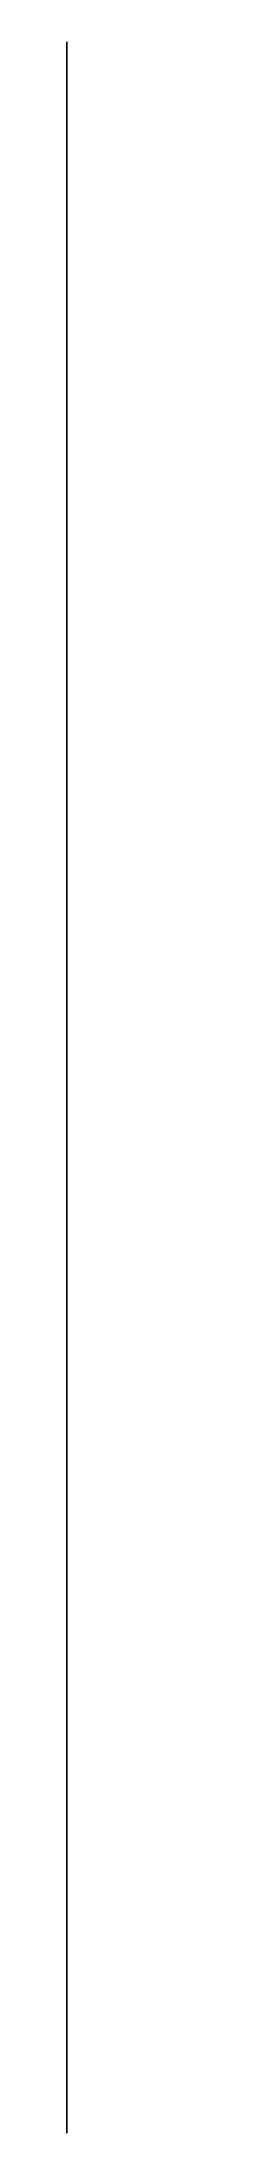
# Model space of a CAD drawing. Extents: x -2.6 to 0, y -88.1 to -48.6.
import ezdxf

# ---------------------------------------------------------------- set-up
doc = ezdxf.new("R2010")
doc.units = 0
doc.layers.add('DEFAULT', color=7, linetype='CONTINUOUS')

# ---------------------------------------------------------------- blocks, each defined once
blk = doc.blocks.new('__473010__MCD_1_5-10-G1-3_')
at = {"layer": 'DEFAULT', "color": 252}
for p, q in [((-32.857, 2.6), (-33.357, 2.6)), ((-33.357, 2.6), (-11.457, 2.6)), ((-33.357, -36.89), (-33.357, 2.6)), ((-33.357, -36.89), (-33.357, 2.6)), ((-33.357, 2.6), (-11.457, 2.6)), ((-33.357, 2.6), (-33.357, -36.89)), ((-20.657, 2.6), (-32.857, 2.6)), ((-32.857, 2.6), (-32.857, -36.89)), ((-26.757, -36.89), (-26.757, 2.6)), ((-22.407, 2.6), (-22.407, -36.89)), ((-20.157, 2.6), (-20.657, 2.6)), ((-20.657, -36.89), (-20.657, 2.6)), ((-20.657, 2.6), (-20.657, 0.412)), ((-20.657, 0.087), (-20.657, 2.6)), ((-15.057, 2.6), (-20.157, 2.6)), ((-20.157, -36.89), (-20.157, 2.6)), ((-18.807, 2.6), (-18.057, 2.6)), ((-18.057, 2.6), (-18.807, 2.6)), ((-18.057, 2.6), (-18.807, 2.6)), ((-18.807, 2.6), (-18.057, 2.6)), ((-18.807, 2.5), (-18.807, 2.6)), ((-18.807, 2.6), (-18.807, 2.5)), ((-18.807, 2.6), (-18.807, 2.5)), ((-18.807, 2.5), (-18.807, 2.6)), ((-18.807, 2.6), (-18.807, 2.5)), ((-18.807, 2.6), (-18.807, 2.5)), ((-18.057, 2.55), (-18.807, 2.55)), ((-18.807, 2.55), (-18.057, 2.55)), ((-18.057, 2.55), (-18.807, 2.55)), ((-18.807, 2.55), (-18.057, 2.55)), ((-18.807, 2.5), (-18.057, 2.5)), ((-18.057, 2.5), (-18.807, 2.5)), ((-18.807, 2.5), (-18.057, 2.5)), ((-18.057, 2.5), (-18.807, 2.5)), ((-18.807, 2.5), (-18.057, 2.5)), ((-18.807, 2.5), (-18.057, 2.5)), ((-18.432, 2.6), (-18.432, 2.5)), ((-18.432, 2.6), (-18.432, 2.5)), ((-18.432, 2.6), (-18.432, 2.5)), ((-18.432, 2.6), (-18.432, 2.5)), ((-18.057, 2.5), (-18.057, 2.6)), ((-18.057, 2.5), (-18.057, 2.6)), ((-17.607, 2.6), (-17.607, -36.89)), ((-14.857, 2.6), (-15.057, 2.6)), ((-15.057, -36.89), (-15.057, 2.6)), ((-15.057, 2.6), (-15.057, -36.89)), ((-15.057, 2.6), (-15.057, -36.89)), ((-11.557, 2.6), (-14.857, 2.6)), ((-14.857, 2.6), (-14.857, -36.89)), ((-13.157, -36.89), (-13.157, 2.6)), ((-11.457, 2.6), (-11.557, 2.6)), ((-11.557, -1.705), (-11.557, 2.6)), ((-11.457, 2.6), (-11.457, -1.705)), ((-11.457, 2.6), (-11.457, -36.89)), ((-11.457, 2.6), (-11.457, -36.89)), ((-18.057, 1.705), (-11.957, 1.705)), ((-11.957, 1.705), (-18.057, 1.705)), ((-18.057, 1.705), (-18.057, 0.9)), ((-18.057, 0.4), (-18.057, 1.705)), ((-18.057, 1.705), (-11.957, 1.705)), ((-11.957, 1.705), (-18.057, 1.705)), ((-18.057, 1.705), (-18.057, 0.9)), ((-18.057, 0.4), (-18.057, 1.705)), ((-18.057, 1.705), (-11.457, 1.705)), ((-18.057, 1.705), (-11.457, 1.705)), ((-18.057, 0.5), (-18.057, 1.705)), ((-18.057, 0.5), (-18.057, 1.705)), ((-15.007, 1.705), (-15.007, 0.9)), ((-15.007, 1.705), (-15.007, 0.4)), ((-15.007, 1.705), (-15.007, 0.9)), ((-15.007, 1.705), (-15.007, 0.4)), ((-11.457, 1.705), (-11.957, 1.705)), ((-11.957, 1.705), (-11.457, 1.705)), ((-11.957, 0.4), (-11.957, 1.705)), ((-11.957, 1.705), (-11.957, 0.9)), ((-11.457, 1.705), (-11.957, 1.705)), ((-11.957, 1.705), (-11.457, 1.705)), ((-11.957, 0.9), (-11.957, 1.705)), ((-11.957, 0.4), (-11.957, 1.705)), ((-11.707, 1.705), (-11.707, 0.4)), ((-11.707, 1.705), (-11.707, 0.877)), ((-11.707, 1.705), (-11.707, 0.877)), ((-11.707, 1.705), (-11.707, 0.4)), ((-11.457, 0.854), (-11.457, 1.705)), ((-11.457, 0.854), (-11.457, 1.705)), ((-11.457, 1.705), (-11.457, 0.4)), ((-11.457, 1.705), (-11.457, 0.4)), ((-19.457, 1.49), (-19.457, 0.6)), ((-19.457, 1.255), (-19.457, 1.49)), ((-11.457, 1.49), (-19.457, 1.49)), ((-19.457, 1.49), (-19.457, 1.255)), ((-11.457, 1.49), (-19.457, 1.49)), ((-19.457, 1.49), (-19.457, 0.6)), ((-19.457, 0.6), (-19.457, 1.373)), ((-19.457, 1.373), (-11.457, 1.373)), ((-19.457, 1.373), (-11.457, 1.373)), ((-19.457, 0.6), (-19.457, 1.373)), ((-19.457, 1.255), (-19.457, 0.6)), ((-11.457, 1.255), (-19.457, 1.255)), ((-19.457, 1.255), (-11.457, 1.255)), ((-19.457, 0.6), (-19.457, 1.255)), ((-11.957, 1.302), (-18.057, 1.302)), ((-11.957, 1.302), (-18.057, 1.302)), ((-15.457, 1.49), (-15.457, 1.255)), ((-15.457, -1.49), (-15.457, 1.49)), ((-15.457, 1.49), (-15.457, 1.255)), ((-15.457, -1.49), (-15.457, 1.49)), ((-15.457, 1.255), (-15.457, 0.6)), ((-15.457, 1.255), (-15.457, 0.6)), ((-11.457, 1.28), (-11.957, 1.28)), ((-11.457, 1.28), (-11.957, 1.28)), ((-11.457, 1.255), (-11.457, 1.49)), ((-11.457, 1.49), (-11.457, -1.49)), ((-11.457, 1.255), (-11.457, 1.49)), ((-11.457, 1.49), (-11.457, -1.49)), ((-11.457, 0.6), (-11.457, 1.255)), ((-11.457, 0.6), (-11.457, 1.255)), ((-18.057, 1.052), (-11.957, 1.052)), ((-18.057, 1.052), (-11.957, 1.052)), ((-18.057, 0.9), (-11.957, 0.9)), ((-18.057, 0.9), (-11.957, 0.9)), ((-18.057, 0.9), (-18.057, 0)), ((-18.057, 0.9), (-18.057, 0)), ((-15.007, 0.9), (-15.007, 0)), ((-15.007, 0.9), (-15.007, 0)), ((-11.957, 1.052), (-11.457, 1.052)), ((-11.957, 1.052), (-11.457, 1.052)), ((-11.957, 0.9), (-11.457, 0.854)), ((-11.957, 0.9), (-11.457, 0.854)), ((-11.957, 0), (-11.957, 0.9)), ((-11.957, 0.9), (-11.957, 0)), ((-11.707, 0.877), (-11.707, 0)), ((-11.707, 0.877), (-11.707, 0)), ((-11.457, 0.854), (-11.457, 0)), ((-11.457, 0.854), (-11.457, 0)), ((-32.557, 0), (-32.557, 0.4)), ((-32.557, 0.4), (-31.757, 0.4)), ((-32.557, 0.4), (-32.289, 0.132)), ((-32.557, -0.4), (-32.557, 0.4)), ((-32.557, 0.4), (-31.757, 0.4)), ((-32.557, 0.4), (-31.757, 0.4)), ((-32.557, -0.4), (-32.557, 0.4)), ((-32.157, -0.6), (-32.157, 0.6)), ((-32.157, 0.4), (-32.157, 0.6)), ((-32.157, 0.132), (-32.157, 0.4)), ((-31.757, 0.4), (-32.025, 0.132)), ((-31.757, 0.4), (-31.757, -0.4)), ((-31.757, 0), (-31.757, 0.4)), ((-31.757, 0.4), (-31.757, -0.4)), ((-20.657, 0.412), (-20.657, 0)), ((-19.857, 0.4), (-19.589, 0.132)), ((-19.857, -0.4), (-19.857, 0.4)), ((-19.857, 0), (-19.857, 0.4)), ((-19.857, 0.4), (-19.057, 0.4)), ((-19.857, 0.4), (-19.057, 0.4)), ((-19.857, 0.4), (-19.057, 0.4)), ((-19.857, -0.4), (-19.857, 0.4)), ((-19.457, 0), (-19.457, 0.6)), ((-19.457, 0.6), (-19.457, 0)), ((-19.457, 0.6), (-19.457, 0)), ((-19.457, 0), (-19.457, 0.6)), ((-19.457, 0), (-19.457, 0.6)), ((-19.457, 0), (-19.457, 0.6)), ((-19.457, 0.4), (-19.457, 0.6)), ((-19.457, 0.6), (-19.457, -0.6)), ((-19.457, 0.132), (-19.457, 0.4)), ((-19.325, 0.132), (-19.057, 0.4)), ((-19.157, 0.52), (-19.157, 0)), ((-19.157, 0.52), (-19.157, 0)), ((-19.157, 0), (-19.157, 0.52)), ((-19.157, 0), (-19.157, 0.52)), ((-19.057, 0.4), (-19.057, 0)), ((-19.057, 0.4), (-19.057, -0.4)), ((-19.057, 0.4), (-19.057, -0.4)), ((-18.057, 0.6), (-11.457, 0.6)), ((-18.057, -0.6), (-18.057, 0.6)), ((-18.057, 0.4), (-18.057, 0.6)), ((-18.057, 0.4), (-18.057, 0.6)), ((-18.057, 0.6), (-11.457, 0.6)), ((-18.057, -0.6), (-18.057, 0.6)), ((-18.057, 0), (-18.057, 0.5)), ((-18.057, 0.5), (-17.057, 0.5)), ((-17.057, 0.5), (-18.057, 0.5)), ((-17.057, 0.5), (-18.057, 0.5)), ((-18.057, 0.5), (-17.057, 0.5)), ((-18.057, 0), (-18.057, 0.5)), ((-18.057, 0.5), (-18.057, 0)), ((-18.057, 0), (-18.057, 0.5)), ((-17.057, 0.5), (-18.057, 0.5)), ((-17.057, 0.5), (-18.057, 0.5)), ((-18.057, 0.4), (-11.957, 0.4)), ((-11.457, 0.4), (-18.057, 0.4)), ((-11.957, 0.4), (-18.057, 0.4)), ((-11.457, 0.4), (-18.057, 0.4)), ((-18.057, 0.4), (-11.457, 0.4)), ((-18.057, 0.4), (-11.457, 0.4)), ((-17.557, 0), (-17.557, 0.5)), ((-17.557, 0), (-17.557, 0.5)), ((-17.557, 0.5), (-17.557, 0)), ((-17.557, 0.5), (-17.557, 0)), ((-17.057, 0.5), (-17.057, 0)), ((-17.057, 0.5), (-17.057, 0)), ((-17.057, 0.5), (-17.057, 0)), ((-17.057, 0.5), (-17.057, 0)), ((-17.057, 0.5), (-17.057, 0.4)), ((-17.057, 0.4), (-17.057, 0.5)), ((-17.057, -0.4), (-17.057, 0.4)), ((-17.057, 0.4), (-17.057, -0.4)), ((-13.657, 0.4), (-17.057, 0.4)), ((-13.657, 0.4), (-17.057, 0.4)), ((-17.057, 0.4), (-13.657, 0.4)), ((-13.657, 0.4), (-17.057, 0.4)), ((-17.057, -0.4), (-17.057, 0.4)), ((-17.057, 0.4), (-17.057, -0.4)), ((-13.657, 0.4), (-17.057, 0.4)), ((-13.657, 0.4), (-17.057, 0.4)), ((-15.357, -0.4), (-15.357, 0.4)), ((-15.357, 0.4), (-15.357, -0.4)), ((-15.357, 0.4), (-15.357, -0.4)), ((-15.357, -0.4), (-15.357, 0.4)), ((-14.757, 0.6), (-14.757, 0.4)), ((-14.757, 0.6), (-14.757, 0.4)), ((-13.657, 0.4), (-13.657, -0.4)), ((-12.657, 0.132), (-13.657, 0.4)), ((-12.657, 0.132), (-13.657, 0.4)), ((-13.657, -0.4), (-13.657, 0.4)), ((-13.657, -0.4), (-13.657, 0.4)), ((-13.657, 0.4), (-12.657, 0.132)), ((-12.657, 0.132), (-13.657, 0.4)), ((-13.657, 0.4), (-13.657, -0.4)), ((-12.657, 0.132), (-13.657, 0.4)), ((-12.657, 0.132), (-13.657, 0.4)), ((-11.957, 0.4), (-11.457, 0.4)), ((-11.457, 0.4), (-11.957, 0.4)), ((-11.457, 0.448), (-11.557, 0.448)), ((-11.457, 0.6), (-11.457, 0.4)), ((-11.457, 0.4), (-11.457, 0.6)), ((-32.557, 0), (-32.757, 0)), ((-32.757, 0), (-31.557, 0)), ((-32.676, 0.3), (-32.557, 0.3)), ((-32.557, -0.4), (-32.557, 0)), ((-32.289, 0), (-32.557, 0)), ((-32.423, -0.266), (-32.423, 0.266)), ((-32.423, 0.266), (-31.891, 0.266)), ((-32.289, 0.132), (-32.289, -0.132)), ((-32.025, 0.132), (-32.289, 0.132)), ((-32.289, 0), (-32.025, 0)), ((-32.157, -0.132), (-32.157, 0.132)), ((-32.025, -0.132), (-32.025, 0.132)), ((-32.025, 0), (-31.757, 0)), ((-31.891, 0.266), (-31.891, -0.266)), ((-31.757, 0.3), (-31.637, 0.3)), ((-31.757, -0.4), (-31.757, 0)), ((-31.557, 0), (-31.757, 0)), ((-20.915, 0), (-20.657, 0)), ((-20.657, 0), (-20.657, -0.412)), ((-20.057, 0), (-19.857, 0)), ((-20.057, 0), (-18.857, 0)), ((-19.976, 0.3), (-19.857, 0.3)), ((-19.857, 0), (-19.857, -0.4)), ((-19.589, 0), (-19.857, 0)), ((-19.723, -0.266), (-19.723, 0.266)), ((-19.723, 0.266), (-19.191, 0.266)), ((-19.589, 0.132), (-19.589, -0.132)), ((-19.325, 0.132), (-19.589, 0.132)), ((-19.589, 0), (-19.325, 0)), ((-19.457, 0.3), (-18.937, 0.3)), ((-19.457, 0.3), (-18.937, 0.3)), ((-19.457, 0.3), (-18.937, 0.3)), ((-19.457, 0.3), (-18.937, 0.3)), ((-19.457, -0.132), (-19.457, 0.132)), ((-19.457, 0), (-18.857, 0)), ((-19.457, 0), (-18.857, 0)), ((-18.857, 0), (-19.457, 0)), ((-18.857, 0), (-19.457, 0)), ((-19.457, 0), (-19.457, -0.6)), ((-19.457, -0.6), (-19.457, 0)), ((-19.457, 0), (-19.457, -0.6)), ((-19.457, 0), (-19.457, -0.6)), ((-19.457, -0.6), (-19.457, 0)), ((-19.457, -0.6), (-19.457, 0)), ((-19.325, -0.132), (-19.325, 0.132)), ((-19.325, 0), (-19.057, 0)), ((-19.191, 0.266), (-19.191, -0.266)), ((-19.157, 0), (-19.157, -0.52)), ((-19.157, -0.52), (-19.157, 0)), ((-19.157, -0.52), (-19.157, 0)), ((-19.157, 0), (-19.157, -0.52)), ((-19.057, 0.3), (-18.937, 0.3)), ((-19.057, 0), (-18.857, 0)), ((-19.057, -0.4), (-19.057, 0)), ((-18.857, 0), (-18.057, 0)), ((-18.857, 0), (-11.457, 0)), ((-18.857, 0), (-18.057, 0)), ((-18.857, 0), (-11.457, 0)), ((-18.057, -0.9), (-18.057, 0)), ((-18.057, 0), (-11.957, 0)), ((-18.057, 0), (-18.057, -0.9)), ((-18.057, 0), (-11.957, 0)), ((-17.057, 0), (-18.057, 0)), ((-17.057, 0), (-18.057, 0)), ((-13.657, 0), (-17.057, 0)), ((-13.657, 0), (-17.057, 0)), ((-15.007, 0), (-15.007, -0.9)), ((-15.007, 0), (-15.007, -0.9)), ((-12.657, 0), (-13.657, 0)), ((-12.657, 0), (-13.657, 0)), ((-12.657, 0), (-13.657, 0)), ((-12.657, 0), (-13.657, 0)), ((-13.157, 0.266), (-13.157, -0.266)), ((-13.157, -0.266), (-13.157, 0.266)), ((-13.157, -0.266), (-13.157, 0.266)), ((-13.157, 0.266), (-13.157, -0.266)), ((-12.657, -0.132), (-12.657, 0.132)), ((-12.657, -0.132), (-12.657, 0.132)), ((-12.657, 0.132), (-12.657, -0.132)), ((-12.657, 0.132), (-12.657, -0.132)), ((-12.657, -0.132), (-12.657, 0.132)), ((-12.657, -0.132), (-12.657, 0.132)), ((-11.957, 0), (-11.957, -0.9)), ((-11.957, -0.9), (-11.957, 0)), ((-11.957, 0), (-11.457, 0)), ((-11.957, 0), (-11.457, 0)), ((-11.707, 0), (-11.707, -0.877)), ((-11.707, 0), (-11.707, -0.877)), ((-11.457, 0), (-11.457, -0.854)), ((-11.457, 0), (-11.457, -0.854)), ((-32.676, -0.3), (-32.557, -0.3)), ((-32.289, -0.132), (-32.557, -0.4)), ((-31.891, -0.266), (-32.423, -0.266)), ((-32.289, -0.132), (-32.025, -0.132)), ((-32.157, -0.132), (-32.157, -0.4)), ((-32.025, -0.132), (-31.757, -0.4)), ((-31.757, -0.3), (-31.637, -0.3)), ((-20.657, -3.723), (-20.657, -0.087)), ((-19.976, -0.3), (-19.857, -0.3)), ((-19.857, -0.4), (-19.589, -0.132)), ((-19.191, -0.266), (-19.723, -0.266)), ((-19.589, -0.132), (-19.325, -0.132)), ((-19.457, -0.132), (-19.457, -0.4)), ((-19.457, -0.3), (-18.937, -0.3)), ((-19.457, -0.3), (-18.937, -0.3)), ((-19.457, -0.3), (-18.937, -0.3)), ((-19.457, -0.3), (-18.937, -0.3)), ((-19.325, -0.132), (-19.057, -0.4)), ((-19.057, -0.3), (-18.937, -0.3)), ((-17.057, 0), (-18.057, 0)), ((-17.057, 0), (-18.057, 0)), ((-13.657, 0), (-17.057, 0)), ((-13.657, 0), (-17.057, 0)), ((-13.657, -0.4), (-12.657, -0.132)), ((-13.657, -0.4), (-12.657, -0.132)), ((-12.657, -0.132), (-13.657, -0.4)), ((-12.657, -0.132), (-13.657, -0.4)), ((-12.657, -0.132), (-13.657, -0.4)), ((-12.657, -0.132), (-13.657, -0.4)), ((-31.757, -0.4), (-32.557, -0.4)), ((-31.757, -0.4), (-32.557, -0.4)), ((-31.757, -0.4), (-32.557, -0.4)), ((-32.157, -0.6), (-32.157, -0.4)), ((-20.657, -0.412), (-20.657, -3.398)), ((-19.057, -0.4), (-19.857, -0.4)), ((-19.857, -0.4), (-19.057, -0.4)), ((-19.057, -0.4), (-19.857, -0.4)), ((-19.457, -0.6), (-19.457, -0.4)), ((-19.457, -0.6), (-19.457, -1.255)), ((-19.457, -1.49), (-19.457, -0.6)), ((-19.457, -0.6), (-19.457, -1.255)), ((-19.457, -0.6), (-19.457, -1.49)), ((-19.457, -1.373), (-19.457, -0.6)), ((-19.457, -1.373), (-19.457, -0.6)), ((-18.057, -0.6), (-18.057, -0.4)), ((-18.057, -0.4), (-11.457, -0.4)), ((-18.057, -1.705), (-18.057, -0.4)), ((-18.057, -0.4), (-11.957, -0.4)), ((-18.057, -1.705), (-18.057, -0.4)), ((-18.057, -0.4), (-18.057, -0.6)), ((-18.057, -0.4), (-11.957, -0.4)), ((-18.057, -0.4), (-11.457, -0.4)), ((-18.057, -0.4), (-11.457, -0.4)), ((-18.057, -0.4), (-11.457, -0.4)), ((-11.457, -0.6), (-18.057, -0.6)), ((-11.457, -0.6), (-18.057, -0.6)), ((-18.057, -1.705), (-18.057, -0.778)), ((-18.057, -1.705), (-18.057, -0.778)), ((-17.057, -0.4), (-13.657, -0.4)), ((-17.057, -0.4), (-13.657, -0.4)), ((-13.657, -0.4), (-17.057, -0.4)), ((-13.657, -0.4), (-17.057, -0.4)), ((-17.057, -0.4), (-17.057, -0.8)), ((-13.657, -0.4), (-17.057, -0.4)), ((-17.057, -0.8), (-17.057, -0.4)), ((-13.657, -0.4), (-17.057, -0.4)), ((-15.457, -0.6), (-15.457, -1.255)), ((-15.457, -0.6), (-15.457, -1.255)), ((-15.007, -0.4), (-15.007, -1.705)), ((-15.007, -0.4), (-15.007, -1.705)), ((-14.757, -0.6), (-14.757, -0.4)), ((-14.757, -0.6), (-14.757, -0.4)), ((-11.957, -0.4), (-11.457, -0.4)), ((-11.957, -1.705), (-11.957, -0.4)), ((-11.957, -0.4), (-11.957, -1.705)), ((-11.457, -0.4), (-11.957, -0.4)), ((-11.707, -0.4), (-11.707, -1.705)), ((-11.707, -0.4), (-11.707, -1.705)), ((-11.457, -0.4), (-11.457, -0.6)), ((-11.457, -0.4), (-11.457, -1.705)), ((-11.457, -0.4), (-11.457, -0.6)), ((-11.457, -0.4), (-11.457, -1.705)), ((-11.457, -1.255), (-11.457, -0.6)), ((-11.457, -1.255), (-11.457, -0.6)), ((-18.057, -0.8), (-17.057, -0.8)), ((-18.057, -0.8), (-17.057, -0.8)), ((-11.957, -0.9), (-18.057, -0.9)), ((-18.057, -0.9), (-18.057, -1.705)), ((-18.057, -0.9), (-18.057, -1.705)), ((-11.957, -0.9), (-18.057, -0.9)), ((-18.057, -1.052), (-11.957, -1.052)), ((-18.057, -1.052), (-11.957, -1.052)), ((-15.007, -0.9), (-15.007, -1.705)), ((-15.007, -0.9), (-15.007, -1.705)), ((-11.457, -0.854), (-11.957, -0.9)), ((-11.457, -0.854), (-11.957, -0.9)), ((-11.957, -1.705), (-11.957, -0.9)), ((-11.957, -1.705), (-11.957, -0.9)), ((-11.957, -1.052), (-11.457, -1.052)), ((-11.957, -1.052), (-11.457, -1.052)), ((-11.707, -0.877), (-11.707, -1.705)), ((-11.707, -0.877), (-11.707, -1.705)), ((-11.457, -1.705), (-11.457, -0.854)), ((-11.457, -1.705), (-11.457, -0.854)), ((-19.457, -1.255), (-11.457, -1.255)), ((-19.457, -1.255), (-11.457, -1.255)), ((-19.457, -1.49), (-19.457, -1.255)), ((-19.457, -1.49), (-19.457, -1.255)), ((-19.457, -1.373), (-11.457, -1.373)), ((-19.457, -1.373), (-11.457, -1.373)), ((-11.457, -1.49), (-19.457, -1.49)), ((-19.457, -1.49), (-11.457, -1.49)), ((-11.957, -1.302), (-18.057, -1.302)), ((-11.957, -1.302), (-18.057, -1.302)), ((-15.457, -1.255), (-15.457, -1.49)), ((-15.457, -1.255), (-15.457, -1.49)), ((-11.457, -1.28), (-11.957, -1.28)), ((-11.457, -1.28), (-11.957, -1.28)), ((-11.457, -1.49), (-11.457, -1.255)), ((-11.457, -1.49), (-11.457, -1.255)), ((-11.957, -1.705), (-18.057, -1.705)), ((-18.057, -1.705), (-11.957, -1.705)), ((-11.957, -1.705), (-18.057, -1.705)), ((-18.057, -1.705), (-11.957, -1.705)), ((-18.057, -1.705), (-11.457, -1.705)), ((-18.057, -1.705), (-11.457, -1.705)), ((-12.207, -2.106), (-12.207, -1.704)), ((-12.207, -1.704), (-12.207, -2.106)), ((-12.207, -1.704), (-11.457, -1.905)), ((-11.457, -1.905), (-12.207, -1.704)), ((-12.207, -1.704), (-12.207, -2.106)), ((-11.457, -1.905), (-12.207, -1.704)), ((-11.457, -1.905), (-12.207, -2.106)), ((-12.207, -2.106), (-11.457, -1.905)), ((-12.207, -2.106), (-11.457, -1.905)), ((-11.457, -1.905), (-12.207, -1.905)), ((-11.457, -1.705), (-11.957, -1.705)), ((-11.957, -1.705), (-11.457, -1.705)), ((-11.457, -1.705), (-11.957, -1.705)), ((-11.957, -1.705), (-11.457, -1.705)), ((-11.832, -2.005), (-11.832, -1.805)), ((-11.457, -1.705), (-11.557, -1.705)), ((-11.457, -1.705), (-11.557, -1.705)), ((-11.557, -1.717), (-11.457, -1.717)), ((-11.557, -1.905), (-11.557, -1.717)), ((-11.557, -1.717), (-11.557, -2.093)), ((-11.557, -1.717), (-11.457, -1.717)), ((-11.557, -1.905), (-11.557, -1.717)), ((-11.557, -1.717), (-11.557, -2.093)), ((-11.457, -1.811), (-11.557, -1.811)), ((-11.557, -1.999), (-11.557, -1.811)), ((-11.457, -1.811), (-11.557, -1.811)), ((-11.557, -1.999), (-11.557, -1.811)), ((-11.457, -1.905), (-11.557, -1.905)), ((-11.557, -2.093), (-11.557, -1.905)), ((-11.457, -1.905), (-11.557, -1.905)), ((-11.557, -2.093), (-11.557, -1.905)), ((-11.457, -1.905), (-11.557, -1.905)), ((-11.457, -1.905), (-11.557, -1.905)), ((-11.507, -1.717), (-11.507, -1.905)), ((-11.507, -2.093), (-11.507, -1.717)), ((-11.507, -1.717), (-11.507, -1.905)), ((-11.507, -2.093), (-11.507, -1.717)), ((-11.507, -1.905), (-11.507, -2.093)), ((-11.507, -1.905), (-11.507, -2.093)), ((-11.457, -1.705), (-11.47, -1.705)), ((-11.457, -2.105), (-11.457, -1.705)), ((-11.457, -1.717), (-11.457, -1.905)), ((-11.457, -2.093), (-11.457, -1.717)), ((-11.457, -1.717), (-11.457, -1.905)), ((-11.457, -2.093), (-11.457, -1.717)), ((-11.457, -1.905), (-11.457, -2.093)), ((-11.457, -1.905), (-11.457, -2.093)), ((-19.457, -2.32), (-19.457, -3.21)), ((-19.457, -2.555), (-19.457, -2.32)), ((-19.457, -2.32), (-19.457, -2.555)), ((-11.457, -2.32), (-19.457, -2.32)), ((-19.457, -2.32), (-19.457, -3.21)), ((-11.457, -2.32), (-19.457, -2.32)), ((-18.057, -2.105), (-11.957, -2.105)), ((-18.057, -3.41), (-18.057, -2.105)), ((-18.057, -2.105), (-11.957, -2.105)), ((-18.057, -3.41), (-18.057, -2.105)), ((-18.057, -2.105), (-11.957, -2.105)), ((-18.057, -2.105), (-18.057, -2.91)), ((-18.057, -2.105), (-18.057, -2.91)), ((-11.957, -2.105), (-18.057, -2.105)), ((-18.057, -2.105), (-11.457, -2.105)), ((-18.057, -2.105), (-11.457, -2.105)), ((-18.057, -3.032), (-18.057, -2.105)), ((-18.057, -3.032), (-18.057, -2.105)), ((-15.457, -2.32), (-15.457, -2.555)), ((-15.457, -2.32), (-15.457, -2.555)), ((-15.457, -5.3), (-15.457, -2.32)), ((-15.457, -5.3), (-15.457, -2.32)), ((-15.007, -2.105), (-15.007, -3.41)), ((-15.007, -2.105), (-15.007, -3.41)), ((-15.007, -2.105), (-15.007, -2.91)), ((-15.007, -2.105), (-15.007, -2.91)), ((-11.957, -2.105), (-11.957, -3.41)), ((-11.957, -2.105), (-11.957, -3.41)), ((-11.957, -2.105), (-11.457, -2.105)), ((-11.457, -2.105), (-11.957, -2.105)), ((-11.957, -2.91), (-11.957, -2.105)), ((-11.957, -2.105), (-11.457, -2.105)), ((-11.957, -2.91), (-11.957, -2.105)), ((-11.957, -2.105), (-11.457, -2.105)), ((-11.707, -2.105), (-11.707, -2.933)), ((-11.707, -2.105), (-11.707, -3.41)), ((-11.707, -2.105), (-11.707, -3.41)), ((-11.707, -2.105), (-11.707, -2.933)), ((-11.457, -1.999), (-11.557, -1.999)), ((-11.457, -1.999), (-11.557, -1.999)), ((-11.557, -2.093), (-11.457, -2.093)), ((-11.557, -2.093), (-11.457, -2.093)), ((-11.457, -2.105), (-11.557, -2.105)), ((-11.557, -2.105), (-11.457, -2.105)), ((-11.557, -5.515), (-11.557, -2.105)), ((-11.47, -2.105), (-11.457, -2.105)), ((-11.457, -2.105), (-11.457, -5.515)), ((-11.457, -2.956), (-11.457, -2.105)), ((-11.457, -2.105), (-11.457, -3.41)), ((-11.457, -2.105), (-11.457, -3.41)), ((-11.457, -2.956), (-11.457, -2.105)), ((-11.457, -2.555), (-11.457, -2.32)), ((-11.457, -2.555), (-11.457, -2.32)), ((-11.457, -2.32), (-11.457, -5.3)), ((-11.457, -2.32), (-11.457, -5.3)), ((-19.457, -3.21), (-19.457, -2.437)), ((-19.457, -2.437), (-11.457, -2.437)), ((-19.457, -3.21), (-19.457, -2.437)), ((-19.457, -2.437), (-11.457, -2.437)), ((-19.457, -3.21), (-19.457, -2.555)), ((-19.457, -2.555), (-11.457, -2.555)), ((-19.457, -3.21), (-19.457, -2.555)), ((-19.457, -2.555), (-11.457, -2.555)), ((-11.957, -2.508), (-18.057, -2.508)), ((-11.957, -2.508), (-18.057, -2.508)), ((-18.057, -2.757), (-11.957, -2.757)), ((-18.057, -2.757), (-11.957, -2.757)), ((-15.457, -2.555), (-15.457, -3.21)), ((-15.457, -2.555), (-15.457, -3.21)), ((-11.457, -2.53), (-11.957, -2.53)), ((-11.457, -2.53), (-11.957, -2.53)), ((-11.957, -2.757), (-11.457, -2.757)), ((-11.957, -2.757), (-11.457, -2.757)), ((-11.457, -3.21), (-11.457, -2.555)), ((-11.457, -3.21), (-11.457, -2.555)), ((-18.057, -2.91), (-11.957, -2.91)), ((-18.057, -2.91), (-11.957, -2.91)), ((-18.057, -3.81), (-18.057, -2.91)), ((-18.057, -3.81), (-18.057, -2.91)), ((-18.057, -3.01), (-17.057, -3.01)), ((-18.057, -3.01), (-17.057, -3.01)), ((-17.057, -3.01), (-17.057, -3.41)), ((-17.057, -3.01), (-17.057, -3.41)), ((-15.007, -2.91), (-15.007, -3.81)), ((-15.007, -2.91), (-15.007, -3.81)), ((-11.957, -2.91), (-11.457, -2.956)), ((-11.957, -3.81), (-11.957, -2.91)), ((-11.957, -2.91), (-11.457, -2.956)), ((-11.957, -3.81), (-11.957, -2.91)), ((-11.707, -2.933), (-11.707, -3.81)), ((-11.707, -2.933), (-11.707, -3.81)), ((-11.457, -2.956), (-11.457, -3.81)), ((-11.457, -2.956), (-11.457, -3.81)), ((-32.676, -3.51), (-32.557, -3.51)), ((-31.757, -3.41), (-32.557, -3.41)), ((-32.557, -3.41), (-32.289, -3.678)), ((-31.757, -3.41), (-32.557, -3.41)), ((-32.557, -4.21), (-32.557, -3.41)), ((-32.557, -3.41), (-32.557, -3.81)), ((-32.557, -3.41), (-31.757, -3.41)), ((-32.557, -4.21), (-32.557, -3.41)), ((-31.891, -3.544), (-32.423, -3.544)), ((-32.423, -3.544), (-32.423, -4.076)), ((-32.157, -4.41), (-32.157, -3.21)), ((-32.157, -3.41), (-32.157, -3.21)), ((-32.157, -3.678), (-32.157, -3.41)), ((-32.025, -3.678), (-31.757, -3.41)), ((-31.891, -4.076), (-31.891, -3.544)), ((-31.757, -3.41), (-31.757, -3.81)), ((-31.757, -4.21), (-31.757, -3.41)), ((-31.757, -3.41), (-31.757, -4.21)), ((-31.757, -3.51), (-31.637, -3.51)), ((-20.657, -3.398), (-20.657, -3.81)), ((-19.976, -3.51), (-19.857, -3.51)), ((-19.057, -3.41), (-19.857, -3.41)), ((-19.857, -3.41), (-19.057, -3.41)), ((-19.857, -3.81), (-19.857, -3.41)), ((-19.589, -3.678), (-19.857, -3.41)), ((-19.857, -4.21), (-19.857, -3.41)), ((-19.857, -3.41), (-19.057, -3.41)), ((-19.857, -4.21), (-19.857, -3.41)), ((-19.723, -3.544), (-19.191, -3.544)), ((-19.723, -4.076), (-19.723, -3.544)), ((-19.457, -3.81), (-19.457, -3.21)), ((-19.457, -3.21), (-19.457, -3.81)), ((-19.457, -3.81), (-19.457, -3.21)), ((-19.457, -3.81), (-19.457, -3.21)), ((-19.457, -3.41), (-19.457, -3.21)), ((-19.457, -3.21), (-19.457, -4.41)), ((-19.457, -3.81), (-19.457, -3.21)), ((-19.457, -3.81), (-19.457, -3.21)), ((-19.457, -3.678), (-19.457, -3.41)), ((-19.457, -3.51), (-18.937, -3.51)), ((-19.457, -3.51), (-18.937, -3.51)), ((-19.457, -3.51), (-18.937, -3.51)), ((-19.457, -3.51), (-18.937, -3.51)), ((-19.057, -3.41), (-19.325, -3.678)), ((-19.191, -3.544), (-19.191, -4.076)), ((-19.157, -3.29), (-19.157, -3.81)), ((-19.157, -3.81), (-19.157, -3.29)), ((-19.157, -3.81), (-19.157, -3.29)), ((-19.157, -3.29), (-19.157, -3.81)), ((-19.057, -3.41), (-19.057, -3.81)), ((-19.057, -3.41), (-19.057, -4.21)), ((-19.057, -3.41), (-19.057, -4.21)), ((-19.057, -3.51), (-18.937, -3.51)), ((-18.057, -3.41), (-18.057, -3.21)), ((-18.057, -3.21), (-11.457, -3.21)), ((-18.057, -4.41), (-18.057, -3.21)), ((-18.057, -3.41), (-18.057, -3.21)), ((-18.057, -3.21), (-11.457, -3.21)), ((-18.057, -4.41), (-18.057, -3.21)), ((-11.957, -3.41), (-18.057, -3.41)), ((-11.457, -3.41), (-18.057, -3.41)), ((-11.957, -3.41), (-18.057, -3.41)), ((-11.457, -3.41), (-18.057, -3.41)), ((-18.057, -3.41), (-11.457, -3.41)), ((-18.057, -3.41), (-11.457, -3.41)), ((-17.057, -4.21), (-17.057, -3.41)), ((-17.057, -3.41), (-17.057, -4.21)), ((-17.057, -3.41), (-13.657, -3.41)), ((-17.057, -3.41), (-13.657, -3.41)), ((-17.057, -3.41), (-17.057, -4.21)), ((-17.057, -4.21), (-17.057, -3.41)), ((-17.057, -3.41), (-13.657, -3.41)), ((-17.057, -3.41), (-13.657, -3.41)), ((-13.657, -3.41), (-17.057, -3.41)), ((-13.657, -3.41), (-17.057, -3.41)), ((-15.357, -3.41), (-15.357, -4.21)), ((-15.357, -4.21), (-15.357, -3.41)), ((-15.357, -3.41), (-15.357, -4.21)), ((-15.357, -4.21), (-15.357, -3.41)), ((-14.757, -3.21), (-14.757, -3.41)), ((-14.757, -3.21), (-14.757, -3.41)), ((-13.657, -3.41), (-13.657, -4.21)), ((-12.657, -3.678), (-13.657, -3.41)), ((-13.657, -4.21), (-13.657, -3.41)), ((-12.657, -3.678), (-13.657, -3.41)), ((-13.657, -3.41), (-13.657, -4.21)), ((-13.657, -3.41), (-12.657, -3.678)), ((-13.657, -4.21), (-13.657, -3.41)), ((-13.657, -3.41), (-12.657, -3.678)), ((-12.657, -3.678), (-13.657, -3.41)), ((-12.657, -3.678), (-13.657, -3.41)), ((-13.157, -3.544), (-13.157, -4.076)), ((-13.157, -4.076), (-13.157, -3.544)), ((-13.157, -3.544), (-13.157, -4.076)), ((-13.157, -4.076), (-13.157, -3.544)), ((-11.957, -3.41), (-11.457, -3.41)), ((-11.957, -3.41), (-11.457, -3.41)), ((-11.457, -3.21), (-11.457, -3.41)), ((-11.457, -3.21), (-11.457, -3.41)), ((-32.757, -3.81), (-32.557, -3.81)), ((-32.757, -3.81), (-31.557, -3.81)), ((-32.557, -3.81), (-32.557, -4.21)), ((-32.289, -3.81), (-32.557, -3.81)), ((-32.557, -4.21), (-32.289, -3.942)), ((-32.289, -3.678), (-32.025, -3.678)), ((-32.289, -3.942), (-32.289, -3.678)), ((-32.289, -3.81), (-32.025, -3.81)), ((-32.289, -3.942), (-32.025, -3.942)), ((-32.157, -3.942), (-32.157, -3.678)), ((-32.157, -3.942), (-32.157, -4.21)), ((-32.025, -3.942), (-32.025, -3.678)), ((-32.025, -3.81), (-31.757, -3.81)), ((-32.025, -3.942), (-31.757, -4.21)), ((-31.757, -3.81), (-31.557, -3.81)), ((-31.757, -3.81), (-31.757, -4.21)), ((-20.915, -3.81), (-20.657, -3.81)), ((-20.657, -3.81), (-20.657, -4.222)), ((-20.657, -7.533), (-20.657, -3.897)), ((-20.057, -3.81), (-19.857, -3.81)), ((-20.057, -3.81), (-18.857, -3.81)), ((-19.857, -3.81), (-19.857, -4.21)), ((-19.589, -3.81), (-19.857, -3.81)), ((-19.589, -3.942), (-19.857, -4.21)), ((-19.325, -3.678), (-19.589, -3.678)), ((-19.589, -3.678), (-19.589, -3.942)), ((-19.589, -3.81), (-19.325, -3.81)), ((-19.589, -3.942), (-19.325, -3.942)), ((-19.457, -3.942), (-19.457, -3.678)), ((-19.457, -3.81), (-18.857, -3.81)), ((-18.857, -3.81), (-19.457, -3.81)), ((-18.857, -3.81), (-19.457, -3.81)), ((-19.457, -3.81), (-18.857, -3.81)), ((-19.457, -3.81), (-19.457, -4.41)), ((-19.457, -4.41), (-19.457, -3.81)), ((-19.457, -4.41), (-19.457, -3.81)), ((-19.457, -3.81), (-19.457, -4.41)), ((-19.457, -4.41), (-19.457, -3.81)), ((-19.457, -4.41), (-19.457, -3.81)), ((-19.457, -3.942), (-19.457, -4.21)), ((-19.325, -3.942), (-19.325, -3.678)), ((-19.325, -3.81), (-19.057, -3.81)), ((-19.325, -3.942), (-19.057, -4.21)), ((-19.157, -3.81), (-19.157, -4.33)), ((-19.157, -4.33), (-19.157, -3.81)), ((-19.157, -4.33), (-19.157, -3.81)), ((-19.157, -3.81), (-19.157, -4.33)), ((-19.057, -3.81), (-18.857, -3.81)), ((-19.057, -4.21), (-19.057, -3.81)), ((-18.857, -3.81), (-18.057, -3.81)), ((-18.857, -3.81), (-18.057, -3.81)), ((-18.857, -3.81), (-11.457, -3.81)), ((-18.857, -3.81), (-11.457, -3.81)), ((-18.057, -4.71), (-18.057, -3.81)), ((-18.057, -3.81), (-11.957, -3.81)), ((-18.057, -3.81), (-17.057, -3.81)), ((-17.057, -3.81), (-18.057, -3.81)), ((-18.057, -4.71), (-18.057, -3.81)), ((-18.057, -3.81), (-11.957, -3.81)), ((-18.057, -3.81), (-17.057, -3.81)), ((-17.057, -3.81), (-18.057, -3.81)), ((-13.657, -3.81), (-17.057, -3.81)), ((-13.657, -3.81), (-17.057, -3.81)), ((-13.657, -3.81), (-17.057, -3.81)), ((-13.657, -3.81), (-17.057, -3.81)), ((-15.007, -3.81), (-15.007, -4.71)), ((-15.007, -3.81), (-15.007, -4.71)), ((-12.657, -3.81), (-13.657, -3.81)), ((-12.657, -3.81), (-13.657, -3.81)), ((-12.657, -3.81), (-13.657, -3.81)), ((-12.657, -3.81), (-13.657, -3.81)), ((-13.657, -4.21), (-12.657, -3.942)), ((-12.657, -3.942), (-13.657, -4.21)), ((-12.657, -3.942), (-13.657, -4.21)), ((-13.657, -4.21), (-12.657, -3.942)), ((-12.657, -3.942), (-13.657, -4.21)), ((-12.657, -3.942), (-13.657, -4.21)), ((-12.657, -3.942), (-12.657, -3.678)), ((-12.657, -3.678), (-12.657, -3.942)), ((-12.657, -3.678), (-12.657, -3.942)), ((-12.657, -3.942), (-12.657, -3.678)), ((-12.657, -3.942), (-12.657, -3.678)), ((-12.657, -3.942), (-12.657, -3.678)), ((-11.457, -3.81), (-11.957, -3.81)), ((-11.957, -3.81), (-11.957, -4.71)), ((-11.957, -3.81), (-11.957, -4.71)), ((-11.457, -3.81), (-11.957, -3.81)), ((-11.707, -3.81), (-11.707, -4.687)), ((-11.707, -3.81), (-11.707, -4.687)), ((-11.457, -3.81), (-11.557, -3.81)), ((-11.457, -3.81), (-11.457, -4.664)), ((-11.457, -3.81), (-11.457, -4.664)), ((-32.676, -4.11), (-32.557, -4.11)), ((-31.757, -4.21), (-32.557, -4.21)), ((-31.757, -4.21), (-32.557, -4.21)), ((-31.757, -4.21), (-32.557, -4.21)), ((-31.891, -4.076), (-32.423, -4.076)), ((-32.157, -4.41), (-32.157, -4.21)), ((-31.757, -4.11), (-31.637, -4.11)), ((-20.657, -4.222), (-20.657, -7.208)), ((-19.976, -4.11), (-19.857, -4.11)), ((-19.057, -4.21), (-19.857, -4.21)), ((-19.857, -4.21), (-19.057, -4.21)), ((-19.057, -4.21), (-19.857, -4.21)), ((-19.191, -4.076), (-19.723, -4.076)), ((-19.457, -4.11), (-18.937, -4.11)), ((-19.457, -4.11), (-18.937, -4.11)), ((-19.457, -4.11), (-18.937, -4.11)), ((-19.457, -4.11), (-18.937, -4.11)), ((-19.457, -4.41), (-19.457, -4.21)), ((-19.057, -4.11), (-18.937, -4.11)), ((-18.057, -5.515), (-18.057, -4.21)), ((-18.057, -4.21), (-18.057, -4.41)), ((-18.057, -4.21), (-11.957, -4.21)), ((-18.057, -4.21), (-11.457, -4.21)), ((-18.057, -5.515), (-18.057, -4.21)), ((-18.057, -4.21), (-18.057, -4.41)), ((-18.057, -4.21), (-11.957, -4.21)), ((-18.057, -4.21), (-11.457, -4.21)), ((-18.057, -4.21), (-11.457, -4.21)), ((-18.057, -4.21), (-11.457, -4.21)), ((-13.657, -4.21), (-17.057, -4.21)), ((-17.057, -4.21), (-13.657, -4.21)), ((-13.657, -4.21), (-17.057, -4.21)), ((-17.057, -4.21), (-13.657, -4.21)), ((-17.057, -4.21), (-17.057, -4.61)), ((-17.057, -4.21), (-17.057, -4.61)), ((-13.657, -4.21), (-17.057, -4.21)), ((-13.657, -4.21), (-17.057, -4.21)), ((-15.007, -4.21), (-15.007, -5.515)), ((-15.007, -4.21), (-15.007, -5.515)), ((-14.757, -4.41), (-14.757, -4.21)), ((-14.757, -4.41), (-14.757, -4.21)), ((-11.957, -4.21), (-11.457, -4.21)), ((-11.957, -5.515), (-11.957, -4.21)), ((-11.957, -4.21), (-11.957, -5.515)), ((-11.457, -4.21), (-11.957, -4.21)), ((-11.707, -4.21), (-11.707, -5.515)), ((-11.707, -4.21), (-11.707, -5.515)), ((-11.457, -4.21), (-11.457, -5.515)), ((-11.457, -4.21), (-11.457, -4.41)), ((-11.457, -4.21), (-11.457, -4.41)), ((-11.457, -4.21), (-11.457, -5.515)), ((-19.457, -4.41), (-19.457, -5.065)), ((-19.457, -4.41), (-19.457, -5.065)), ((-19.457, -4.41), (-19.457, -5.3)), ((-19.457, -5.3), (-19.457, -4.41)), ((-19.457, -5.183), (-19.457, -4.41)), ((-19.457, -5.183), (-19.457, -4.41)), ((-11.457, -4.41), (-18.057, -4.41)), ((-11.457, -4.41), (-18.057, -4.41)), ((-18.057, -5.515), (-18.057, -4.588)), ((-18.057, -5.515), (-18.057, -4.588)), ((-18.057, -4.61), (-17.057, -4.61)), ((-18.057, -4.61), (-17.057, -4.61)), ((-11.957, -4.71), (-18.057, -4.71)), ((-11.957, -4.71), (-18.057, -4.71)), ((-18.057, -4.71), (-18.057, -5.515)), ((-18.057, -4.71), (-18.057, -5.515)), ((-15.457, -4.41), (-15.457, -5.065)), ((-15.457, -4.41), (-15.457, -5.065)), ((-15.007, -4.71), (-15.007, -5.515)), ((-15.007, -4.71), (-15.007, -5.515)), ((-11.457, -4.664), (-11.957, -4.71)), ((-11.457, -4.664), (-11.957, -4.71)), ((-11.957, -4.71), (-11.957, -5.515)), ((-11.957, -4.71), (-11.957, -5.515)), ((-11.707, -4.687), (-11.707, -5.515)), ((-11.707, -4.687), (-11.707, -5.515)), ((-11.457, -5.065), (-11.457, -4.41)), ((-11.457, -5.065), (-11.457, -4.41)), ((-11.457, -5.515), (-11.457, -4.664)), ((-11.457, -5.515), (-11.457, -4.664)), ((-19.457, -5.065), (-11.457, -5.065)), ((-19.457, -5.065), (-11.457, -5.065)), ((-19.457, -5.3), (-19.457, -5.065)), ((-19.457, -5.065), (-19.457, -5.3)), ((-18.057, -4.862), (-11.957, -4.862)), ((-18.057, -4.862), (-11.957, -4.862)), ((-11.957, -5.112), (-18.057, -5.112)), ((-11.957, -5.112), (-18.057, -5.112)), ((-15.457, -5.065), (-15.457, -5.3)), ((-15.457, -5.065), (-15.457, -5.3)), ((-11.957, -4.862), (-11.457, -4.862)), ((-11.957, -4.862), (-11.457, -4.862)), ((-11.457, -5.09), (-11.957, -5.09)), ((-11.457, -5.09), (-11.957, -5.09)), ((-11.457, -5.3), (-11.457, -5.065)), ((-11.457, -5.3), (-11.457, -5.065)), ((-19.457, -5.183), (-11.457, -5.183)), ((-19.457, -5.183), (-11.457, -5.183)), ((-19.457, -5.3), (-11.457, -5.3)), ((-19.457, -5.3), (-11.457, -5.3)), ((-11.957, -5.515), (-18.057, -5.515)), ((-18.057, -5.515), (-11.957, -5.515)), ((-11.957, -5.515), (-18.057, -5.515)), ((-18.057, -5.515), (-11.957, -5.515)), ((-18.057, -5.515), (-11.457, -5.515)), ((-18.057, -5.515), (-11.457, -5.515)), ((-12.207, -5.916), (-12.207, -5.514)), ((-12.207, -5.514), (-12.207, -5.916)), ((-12.207, -5.514), (-11.457, -5.715)), ((-11.457, -5.715), (-12.207, -5.514)), ((-12.207, -5.514), (-12.207, -5.916)), ((-11.457, -5.715), (-12.207, -5.514)), ((-11.457, -5.515), (-11.957, -5.515)), ((-11.957, -5.515), (-11.457, -5.515)), ((-11.957, -5.515), (-11.457, -5.515)), ((-11.457, -5.515), (-11.957, -5.515)), ((-11.457, -5.515), (-11.557, -5.515)), ((-11.457, -5.515), (-11.557, -5.515)), ((-11.557, -5.527), (-11.457, -5.527)), ((-11.557, -5.715), (-11.557, -5.527)), ((-11.557, -5.527), (-11.557, -5.903)), ((-11.557, -5.527), (-11.457, -5.527)), ((-11.557, -5.715), (-11.557, -5.527)), ((-11.557, -5.527), (-11.557, -5.903)), ((-11.507, -5.527), (-11.507, -5.715)), ((-11.507, -5.903), (-11.507, -5.527)), ((-11.507, -5.527), (-11.507, -5.715)), ((-11.507, -5.903), (-11.507, -5.527)), ((-11.457, -5.515), (-11.47, -5.515)), ((-11.457, -5.915), (-11.457, -5.515)), ((-11.457, -5.527), (-11.457, -5.715)), ((-11.457, -5.903), (-11.457, -5.527)), ((-11.457, -5.527), (-11.457, -5.715)), ((-11.457, -5.903), (-11.457, -5.527)), ((-18.057, -5.915), (-11.957, -5.915)), ((-11.957, -5.915), (-18.057, -5.915)), ((-18.057, -7.22), (-18.057, -5.915)), ((-18.057, -5.915), (-18.057, -6.72)), ((-18.057, -5.915), (-18.057, -6.72)), ((-11.957, -5.915), (-18.057, -5.915)), ((-18.057, -5.915), (-11.957, -5.915)), ((-18.057, -7.22), (-18.057, -5.915)), ((-18.057, -5.915), (-11.457, -5.915)), ((-18.057, -5.915), (-11.457, -5.915)), ((-18.057, -6.842), (-18.057, -5.915)), ((-18.057, -6.842), (-18.057, -5.915)), ((-15.007, -5.915), (-15.007, -7.22)), ((-15.007, -5.915), (-15.007, -6.72)), ((-15.007, -5.915), (-15.007, -6.72)), ((-15.007, -5.915), (-15.007, -7.22)), ((-11.457, -5.715), (-12.207, -5.916)), ((-12.207, -5.916), (-11.457, -5.715)), ((-12.207, -5.916), (-11.457, -5.715)), ((-11.457, -5.715), (-12.207, -5.715)), ((-11.957, -5.915), (-11.457, -5.915)), ((-11.957, -7.22), (-11.957, -5.915)), ((-11.957, -5.915), (-11.457, -5.915)), ((-11.457, -5.915), (-11.957, -5.915)), ((-11.957, -5.915), (-11.957, -7.22)), ((-11.957, -5.915), (-11.957, -6.72)), ((-11.457, -5.915), (-11.957, -5.915)), ((-11.957, -6.72), (-11.957, -5.915)), ((-11.832, -5.815), (-11.832, -5.615)), ((-11.707, -5.915), (-11.707, -7.22)), ((-11.707, -5.915), (-11.707, -6.743)), ((-11.707, -5.915), (-11.707, -7.22)), ((-11.707, -5.915), (-11.707, -6.743)), ((-11.457, -5.621), (-11.557, -5.621)), ((-11.557, -5.809), (-11.557, -5.621)), ((-11.457, -5.621), (-11.557, -5.621)), ((-11.557, -5.809), (-11.557, -5.621)), ((-11.457, -5.715), (-11.557, -5.715)), ((-11.557, -5.903), (-11.557, -5.715)), ((-11.457, -5.715), (-11.557, -5.715)), ((-11.557, -5.903), (-11.557, -5.715)), ((-11.457, -5.715), (-11.557, -5.715)), ((-11.457, -5.715), (-11.557, -5.715)), ((-11.457, -5.809), (-11.557, -5.809)), ((-11.457, -5.809), (-11.557, -5.809)), ((-11.557, -5.903), (-11.457, -5.903)), ((-11.557, -5.903), (-11.457, -5.903)), ((-11.457, -5.915), (-11.557, -5.915)), ((-11.557, -5.915), (-11.457, -5.915)), ((-11.557, -9.325), (-11.557, -5.915)), ((-11.507, -5.715), (-11.507, -5.903)), ((-11.507, -5.715), (-11.507, -5.903)), ((-11.47, -5.915), (-11.457, -5.915)), ((-11.457, -5.715), (-11.457, -5.903)), ((-11.457, -5.715), (-11.457, -5.903)), ((-11.457, -5.915), (-11.457, -7.22)), ((-11.457, -6.766), (-11.457, -5.915)), ((-11.457, -5.915), (-11.457, -9.325)), ((-11.457, -6.766), (-11.457, -5.915)), ((-11.457, -5.915), (-11.457, -7.22)), ((-19.457, -6.13), (-19.457, -7.02)), ((-19.457, -6.365), (-19.457, -6.13)), ((-11.457, -6.13), (-19.457, -6.13)), ((-19.457, -6.13), (-19.457, -7.02)), ((-19.457, -6.365), (-19.457, -6.13)), ((-11.457, -6.13), (-19.457, -6.13)), ((-19.457, -7.02), (-19.457, -6.247)), ((-19.457, -6.247), (-11.457, -6.247)), ((-19.457, -7.02), (-19.457, -6.247)), ((-19.457, -6.247), (-11.457, -6.247)), ((-11.957, -6.318), (-18.057, -6.318)), ((-11.957, -6.318), (-18.057, -6.318)), ((-15.457, -6.13), (-15.457, -6.365)), ((-15.457, -6.13), (-15.457, -6.365)), ((-15.457, -9.11), (-15.457, -6.13)), ((-15.457, -9.11), (-15.457, -6.13)), ((-11.457, -6.365), (-11.457, -6.13)), ((-11.457, -6.365), (-11.457, -6.13)), ((-11.457, -6.13), (-11.457, -9.11)), ((-11.457, -6.13), (-11.457, -9.11)), ((-11.457, -6.365), (-19.457, -6.365)), ((-19.457, -6.365), (-19.457, -7.02)), ((-19.457, -7.02), (-19.457, -6.365)), ((-19.457, -6.365), (-11.457, -6.365)), ((-18.057, -6.567), (-11.957, -6.567)), ((-18.057, -6.567), (-11.957, -6.567)), ((-15.457, -6.365), (-15.457, -7.02)), ((-15.457, -6.365), (-15.457, -7.02)), ((-11.457, -6.34), (-11.957, -6.34)), ((-11.457, -6.34), (-11.957, -6.34)), ((-11.957, -6.567), (-11.457, -6.567)), ((-11.957, -6.567), (-11.457, -6.567)), ((-11.457, -7.02), (-11.457, -6.365)), ((-11.457, -7.02), (-11.457, -6.365)), ((-32.157, -7.22), (-32.157, -7.02)), ((-32.157, -8.22), (-32.157, -7.02)), ((-19.457, -7.02), (-19.457, -7.62)), ((-19.457, -7.62), (-19.457, -7.02)), ((-19.457, -7.62), (-19.457, -7.02)), ((-19.457, -7.02), (-19.457, -7.62)), ((-19.457, -7.22), (-19.457, -7.02)), ((-19.457, -7.62), (-19.457, -7.02)), ((-19.457, -7.62), (-19.457, -7.02)), ((-19.457, -7.02), (-19.457, -8.22)), ((-19.157, -7.1), (-19.157, -7.62)), ((-19.157, -7.62), (-19.157, -7.1)), ((-19.157, -7.1), (-19.157, -7.62)), ((-19.157, -7.62), (-19.157, -7.1)), ((-18.057, -6.72), (-11.957, -6.72)), ((-18.057, -6.72), (-11.957, -6.72)), ((-18.057, -6.72), (-18.057, -7.62)), ((-18.057, -7.62), (-18.057, -6.72)), ((-18.057, -6.82), (-17.057, -6.82)), ((-18.057, -6.82), (-17.057, -6.82)), ((-18.057, -7.02), (-11.457, -7.02)), ((-18.057, -8.22), (-18.057, -7.02)), ((-18.057, -7.22), (-18.057, -7.02)), ((-18.057, -7.22), (-18.057, -7.02)), ((-18.057, -7.02), (-11.457, -7.02)), ((-18.057, -8.22), (-18.057, -7.02)), ((-17.057, -6.82), (-17.057, -7.22)), ((-17.057, -6.82), (-17.057, -7.22)), ((-15.007, -6.72), (-15.007, -7.62)), ((-15.007, -6.72), (-15.007, -7.62)), ((-14.757, -7.02), (-14.757, -7.22)), ((-14.757, -7.02), (-14.757, -7.22)), ((-11.957, -6.72), (-11.457, -6.766)), ((-11.957, -7.62), (-11.957, -6.72)), ((-11.957, -6.72), (-11.457, -6.766)), ((-11.957, -7.62), (-11.957, -6.72)), ((-11.707, -6.743), (-11.707, -7.62)), ((-11.707, -6.743), (-11.707, -7.62)), ((-11.457, -6.766), (-11.457, -7.62)), ((-11.457, -6.766), (-11.457, -7.62)), ((-11.457, -7.02), (-11.457, -7.22)), ((-11.457, -7.02), (-11.457, -7.22)), ((-32.676, -7.32), (-32.557, -7.32)), ((-32.557, -8.02), (-32.557, -7.22)), ((-32.557, -7.22), (-32.557, -7.62)), ((-31.757, -7.22), (-32.557, -7.22)), ((-32.557, -7.22), (-32.289, -7.488)), ((-32.557, -7.22), (-31.757, -7.22)), ((-32.557, -8.02), (-32.557, -7.22)), ((-32.557, -7.22), (-31.757, -7.22)), ((-31.891, -7.354), (-32.423, -7.354)), ((-32.423, -7.354), (-32.423, -7.886)), ((-32.289, -7.488), (-32.025, -7.488)), ((-32.289, -7.752), (-32.289, -7.488)), ((-32.157, -7.488), (-32.157, -7.22)), ((-32.157, -7.752), (-32.157, -7.488)), ((-32.025, -7.488), (-31.757, -7.22)), ((-32.025, -7.488), (-32.025, -7.752)), ((-31.891, -7.886), (-31.891, -7.354)), ((-31.757, -7.22), (-31.757, -7.62)), ((-31.757, -7.22), (-31.757, -8.02)), ((-31.757, -7.22), (-31.757, -8.02)), ((-31.757, -7.32), (-31.637, -7.32)), ((-20.657, -7.208), (-20.657, -7.62)), ((-19.976, -7.32), (-19.857, -7.32)), ((-19.057, -7.22), (-19.857, -7.22)), ((-19.857, -7.22), (-19.057, -7.22)), ((-19.589, -7.488), (-19.857, -7.22)), ((-19.857, -7.62), (-19.857, -7.22)), ((-19.857, -8.02), (-19.857, -7.22)), ((-19.857, -7.22), (-19.057, -7.22)), ((-19.857, -8.02), (-19.857, -7.22)), ((-19.723, -7.354), (-19.191, -7.354)), ((-19.723, -7.886), (-19.723, -7.354)), ((-19.325, -7.488), (-19.589, -7.488)), ((-19.589, -7.488), (-19.589, -7.752)), ((-19.457, -7.488), (-19.457, -7.22)), ((-19.457, -7.32), (-18.937, -7.32)), ((-19.457, -7.32), (-18.937, -7.32)), ((-19.457, -7.32), (-18.937, -7.32)), ((-19.457, -7.32), (-18.937, -7.32)), ((-19.457, -7.752), (-19.457, -7.488)), ((-19.057, -7.22), (-19.325, -7.488)), ((-19.325, -7.752), (-19.325, -7.488)), ((-19.191, -7.354), (-19.191, -7.886)), ((-19.057, -7.22), (-19.057, -7.62)), ((-19.057, -7.22), (-19.057, -8.02)), ((-19.057, -7.22), (-19.057, -8.02)), ((-19.057, -7.32), (-18.937, -7.32)), ((-11.457, -7.22), (-18.057, -7.22)), ((-11.957, -7.22), (-18.057, -7.22)), ((-11.957, -7.22), (-18.057, -7.22)), ((-11.457, -7.22), (-18.057, -7.22)), ((-18.057, -7.22), (-11.457, -7.22)), ((-18.057, -7.22), (-11.457, -7.22)), ((-17.057, -8.02), (-17.057, -7.22)), ((-17.057, -7.22), (-13.657, -7.22)), ((-13.657, -7.22), (-17.057, -7.22)), ((-17.057, -7.22), (-17.057, -8.02)), ((-17.057, -7.22), (-13.657, -7.22)), ((-17.057, -7.22), (-17.057, -8.02)), ((-13.657, -7.22), (-17.057, -7.22)), ((-17.057, -7.22), (-17.057, -8.02)), ((-13.657, -7.22), (-17.057, -7.22)), ((-13.657, -7.22), (-17.057, -7.22)), ((-15.357, -7.22), (-15.357, -8.02)), ((-15.357, -8.02), (-15.357, -7.22)), ((-15.357, -7.22), (-15.357, -8.02)), ((-15.357, -8.02), (-15.357, -7.22)), ((-13.657, -7.22), (-13.657, -8.02)), ((-12.657, -7.488), (-13.657, -7.22)), ((-13.657, -8.02), (-13.657, -7.22)), ((-13.657, -7.22), (-12.657, -7.488)), ((-12.657, -7.488), (-13.657, -7.22)), ((-12.657, -7.488), (-13.657, -7.22)), ((-13.657, -7.22), (-13.657, -8.02)), ((-13.657, -8.02), (-13.657, -7.22)), ((-12.657, -7.488), (-13.657, -7.22)), ((-12.657, -7.488), (-13.657, -7.22)), ((-13.157, -7.354), (-13.157, -7.886)), ((-13.157, -7.354), (-13.157, -7.886)), ((-13.157, -7.886), (-13.157, -7.354)), ((-13.157, -7.886), (-13.157, -7.354)), ((-12.657, -7.752), (-12.657, -7.488)), ((-12.657, -7.488), (-12.657, -7.752)), ((-12.657, -7.752), (-12.657, -7.488)), ((-12.657, -7.488), (-12.657, -7.752)), ((-12.657, -7.752), (-12.657, -7.488)), ((-12.657, -7.752), (-12.657, -7.488)), ((-11.457, -7.22), (-11.957, -7.22)), ((-11.957, -7.22), (-11.457, -7.22)), ((-32.557, -7.62), (-32.757, -7.62)), ((-32.757, -7.62), (-31.557, -7.62)), ((-32.557, -8.02), (-32.557, -7.62)), ((-32.289, -7.62), (-32.557, -7.62)), ((-32.557, -8.02), (-32.289, -7.752)), ((-31.891, -7.886), (-32.423, -7.886)), ((-32.289, -7.62), (-32.025, -7.62)), ((-32.289, -7.752), (-32.025, -7.752)), ((-32.157, -7.752), (-32.157, -8.02)), ((-32.025, -7.62), (-31.757, -7.62)), ((-32.025, -7.752), (-31.757, -8.02)), ((-31.557, -7.62), (-31.757, -7.62)), ((-31.757, -7.62), (-31.757, -8.02)), ((-20.915, -7.62), (-20.657, -7.62)), ((-20.657, -7.62), (-20.657, -8.032)), ((-20.657, -11.343), (-20.657, -7.707)), ((-19.857, -7.62), (-20.057, -7.62)), ((-20.057, -7.62), (-18.857, -7.62)), ((-19.857, -8.02), (-19.857, -7.62)), ((-19.589, -7.62), (-19.857, -7.62)), ((-19.857, -8.02), (-19.589, -7.752)), ((-19.191, -7.886), (-19.723, -7.886)), ((-19.589, -7.62), (-19.325, -7.62)), ((-19.589, -7.752), (-19.325, -7.752)), ((-19.457, -7.62), (-18.857, -7.62)), ((-18.857, -7.62), (-19.457, -7.62)), ((-19.457, -7.62), (-18.857, -7.62)), ((-18.857, -7.62), (-19.457, -7.62)), ((-19.457, -7.62), (-19.457, -8.22)), ((-19.457, -8.22), (-19.457, -7.62)), ((-19.457, -7.62), (-19.457, -8.22)), ((-19.457, -7.62), (-19.457, -8.22)), ((-19.457, -8.22), (-19.457, -7.62)), ((-19.457, -8.22), (-19.457, -7.62)), ((-19.457, -7.752), (-19.457, -8.02)), ((-19.325, -7.62), (-19.057, -7.62)), ((-19.325, -7.752), (-19.057, -8.02)), ((-19.157, -7.62), (-19.157, -8.14)), ((-19.157, -8.14), (-19.157, -7.62)), ((-19.157, -7.62), (-19.157, -8.14)), ((-19.157, -8.14), (-19.157, -7.62)), ((-18.857, -7.62), (-19.057, -7.62)), ((-19.057, -7.62), (-19.057, -8.02)), ((-18.857, -7.62), (-18.057, -7.62)), ((-18.857, -7.62), (-18.057, -7.62)), ((-18.857, -7.62), (-11.457, -7.62)), ((-18.857, -7.62), (-11.457, -7.62)), ((-18.057, -8.52), (-18.057, -7.62)), ((-18.057, -7.62), (-11.957, -7.62)), ((-18.057, -7.62), (-17.057, -7.62)), ((-17.057, -7.62), (-18.057, -7.62)), ((-18.057, -8.52), (-18.057, -7.62)), ((-18.057, -7.62), (-11.957, -7.62)), ((-18.057, -7.62), (-17.057, -7.62)), ((-17.057, -7.62), (-18.057, -7.62)), ((-13.657, -7.62), (-17.057, -7.62)), ((-13.657, -7.62), (-17.057, -7.62)), ((-13.657, -7.62), (-17.057, -7.62)), ((-13.657, -7.62), (-17.057, -7.62)), ((-15.007, -7.62), (-15.007, -8.52)), ((-15.007, -7.62), (-15.007, -8.52)), ((-12.657, -7.62), (-13.657, -7.62)), ((-12.657, -7.62), (-13.657, -7.62)), ((-12.657, -7.62), (-13.657, -7.62)), ((-12.657, -7.62), (-13.657, -7.62)), ((-13.657, -8.02), (-12.657, -7.752)), ((-13.657, -8.02), (-12.657, -7.752)), ((-13.657, -8.02), (-12.657, -7.752)), ((-12.657, -7.752), (-13.657, -8.02)), ((-12.657, -7.752), (-13.657, -8.02)), ((-12.657, -7.752), (-13.657, -8.02)), ((-11.957, -7.62), (-11.957, -8.52)), ((-11.457, -7.62), (-11.957, -7.62)), ((-11.457, -7.62), (-11.957, -7.62)), ((-11.957, -7.62), (-11.957, -8.52)), ((-11.707, -7.62), (-11.707, -8.497)), ((-11.707, -7.62), (-11.707, -8.497)), ((-11.457, -7.62), (-11.557, -7.62)), ((-11.457, -7.62), (-11.457, -8.474)), ((-11.457, -7.62), (-11.457, -8.474)), ((-32.676, -7.92), (-32.557, -7.92)), ((-31.757, -8.02), (-32.557, -8.02)), ((-31.757, -8.02), (-32.557, -8.02)), ((-31.757, -8.02), (-32.557, -8.02)), ((-32.157, -8.22), (-32.157, -8.02)), ((-31.757, -7.92), (-31.637, -7.92)), ((-20.657, -8.032), (-20.657, -11.018)), ((-19.976, -7.92), (-19.857, -7.92)), ((-19.857, -8.02), (-19.057, -8.02)), ((-19.057, -8.02), (-19.857, -8.02)), ((-19.057, -8.02), (-19.857, -8.02)), ((-19.457, -7.92), (-18.937, -7.92)), ((-19.457, -7.92), (-18.937, -7.92)), ((-19.457, -7.92), (-18.937, -7.92)), ((-19.457, -7.92), (-18.937, -7.92)), ((-19.457, -8.22), (-19.457, -8.02)), ((-19.457, -8.22), (-19.457, -8.875)), ((-19.457, -8.22), (-19.457, -8.875)), ((-19.457, -8.22), (-19.457, -9.11)), ((-19.457, -8.22), (-19.457, -9.11)), ((-19.457, -8.993), (-19.457, -8.22)), ((-19.457, -8.993), (-19.457, -8.22)), ((-19.057, -7.92), (-18.937, -7.92)), ((-18.057, -9.325), (-18.057, -8.02)), ((-18.057, -8.02), (-18.057, -8.22)), ((-18.057, -8.02), (-11.957, -8.02)), ((-18.057, -8.02), (-11.457, -8.02)), ((-18.057, -9.325), (-18.057, -8.02)), ((-18.057, -8.02), (-18.057, -8.22)), ((-18.057, -8.02), (-11.957, -8.02)), ((-18.057, -8.02), (-11.457, -8.02)), ((-18.057, -8.02), (-11.457, -8.02)), ((-18.057, -8.02), (-11.457, -8.02)), ((-11.457, -8.22), (-18.057, -8.22)), ((-11.457, -8.22), (-18.057, -8.22)), ((-13.657, -8.02), (-17.057, -8.02)), ((-17.057, -8.02), (-13.657, -8.02)), ((-13.657, -8.02), (-17.057, -8.02)), ((-17.057, -8.02), (-13.657, -8.02)), ((-17.057, -8.02), (-17.057, -8.42)), ((-13.657, -8.02), (-17.057, -8.02)), ((-13.657, -8.02), (-17.057, -8.02)), ((-17.057, -8.02), (-17.057, -8.42)), ((-15.457, -8.22), (-15.457, -8.875)), ((-15.457, -8.22), (-15.457, -8.875)), ((-15.007, -8.02), (-15.007, -9.325)), ((-15.007, -8.02), (-15.007, -9.325)), ((-14.757, -8.22), (-14.757, -8.02)), ((-14.757, -8.22), (-14.757, -8.02)), ((-11.957, -8.02), (-11.957, -9.325)), ((-11.457, -8.02), (-11.957, -8.02)), ((-11.957, -8.02), (-11.957, -9.325)), ((-11.457, -8.02), (-11.957, -8.02)), ((-11.707, -8.02), (-11.707, -9.325)), ((-11.707, -8.02), (-11.707, -9.325)), ((-11.457, -8.22), (-11.457, -8.02)), ((-11.457, -8.02), (-11.457, -9.325)), ((-11.457, -8.22), (-11.457, -8.02)), ((-11.457, -8.02), (-11.457, -9.325)), ((-11.457, -8.875), (-11.457, -8.22)), ((-11.457, -8.875), (-11.457, -8.22)), ((-18.057, -9.325), (-18.057, -8.398)), ((-18.057, -9.325), (-18.057, -8.398)), ((-18.057, -8.42), (-17.057, -8.42)), ((-18.057, -8.42), (-17.057, -8.42)), ((-11.957, -8.52), (-18.057, -8.52)), ((-11.957, -8.52), (-18.057, -8.52)), ((-18.057, -8.52), (-18.057, -9.325)), ((-18.057, -8.52), (-18.057, -9.325)), ((-18.057, -8.672), (-11.957, -8.672)), ((-18.057, -8.672), (-11.957, -8.672)), ((-15.007, -8.52), (-15.007, -9.325)), ((-15.007, -8.52), (-15.007, -9.325)), ((-11.457, -8.474), (-11.957, -8.52)), ((-11.457, -8.474), (-11.957, -8.52)), ((-11.957, -8.52), (-11.957, -9.325)), ((-11.957, -8.52), (-11.957, -9.325)), ((-11.957, -8.672), (-11.457, -8.672)), ((-11.957, -8.672), (-11.457, -8.672)), ((-11.707, -8.497), (-11.707, -9.325)), ((-11.707, -8.497), (-11.707, -9.325)), ((-11.457, -9.325), (-11.457, -8.474)), ((-11.457, -9.325), (-11.457, -8.474)), ((-19.457, -8.875), (-11.457, -8.875)), ((-19.457, -8.875), (-19.457, -9.11)), ((-11.457, -8.875), (-19.457, -8.875)), ((-19.457, -8.875), (-19.457, -9.11)), ((-19.457, -8.993), (-11.457, -8.993)), ((-19.457, -8.993), (-11.457, -8.993)), ((-11.957, -8.922), (-18.057, -8.922)), ((-11.957, -8.922), (-18.057, -8.922)), ((-15.457, -8.875), (-15.457, -9.11)), ((-15.457, -8.875), (-15.457, -9.11)), ((-11.457, -8.9), (-11.957, -8.9)), ((-11.457, -8.9), (-11.957, -8.9)), ((-11.457, -9.11), (-11.457, -8.875)), ((-11.457, -9.11), (-11.457, -8.875)), ((-19.457, -9.11), (-11.457, -9.11)), ((-19.457, -9.11), (-11.457, -9.11)), ((-11.957, -9.325), (-18.057, -9.325)), ((-18.057, -9.325), (-11.957, -9.325)), ((-11.957, -9.325), (-18.057, -9.325)), ((-18.057, -9.325), (-11.957, -9.325)), ((-18.057, -9.325), (-11.457, -9.325)), ((-18.057, -9.325), (-11.457, -9.325)), ((-12.207, -9.726), (-12.207, -9.324)), ((-12.207, -9.324), (-12.207, -9.726)), ((-12.207, -9.324), (-11.457, -9.525)), ((-11.457, -9.525), (-12.207, -9.324)), ((-12.207, -9.324), (-12.207, -9.726)), ((-11.457, -9.525), (-12.207, -9.324)), ((-11.957, -9.325), (-11.457, -9.325)), ((-11.457, -9.325), (-11.957, -9.325)), ((-11.957, -9.325), (-11.457, -9.325)), ((-11.457, -9.325), (-11.957, -9.325)), ((-11.832, -9.625), (-11.832, -9.425)), ((-11.457, -9.325), (-11.557, -9.325)), ((-11.457, -9.325), (-11.557, -9.325)), ((-11.557, -9.337), (-11.457, -9.337)), ((-11.557, -9.525), (-11.557, -9.337)), ((-11.557, -9.337), (-11.557, -9.713)), ((-11.557, -9.337), (-11.457, -9.337)), ((-11.557, -9.525), (-11.557, -9.337)), ((-11.557, -9.337), (-11.557, -9.713)), ((-11.457, -9.431), (-11.557, -9.431)), ((-11.557, -9.619), (-11.557, -9.431)), ((-11.457, -9.431), (-11.557, -9.431)), ((-11.557, -9.619), (-11.557, -9.431)), ((-11.507, -9.337), (-11.507, -9.525)), ((-11.507, -9.713), (-11.507, -9.337)), ((-11.507, -9.337), (-11.507, -9.525)), ((-11.507, -9.713), (-11.507, -9.337)), ((-11.457, -9.325), (-11.47, -9.325)), ((-11.457, -9.725), (-11.457, -9.325)), ((-11.457, -9.337), (-11.457, -9.525)), ((-11.457, -9.713), (-11.457, -9.337)), ((-11.457, -9.337), (-11.457, -9.525)), ((-11.457, -9.713), (-11.457, -9.337)), ((-18.057, -9.725), (-11.957, -9.725)), ((-18.057, -11.03), (-18.057, -9.725)), ((-18.057, -9.725), (-11.957, -9.725)), ((-18.057, -11.03), (-18.057, -9.725)), ((-18.057, -9.725), (-11.957, -9.725)), ((-18.057, -9.725), (-11.957, -9.725)), ((-18.057, -9.725), (-18.057, -10.53)), ((-18.057, -9.725), (-18.057, -10.53)), ((-18.057, -9.725), (-11.457, -9.725)), ((-18.057, -9.725), (-11.457, -9.725)), ((-18.057, -10.652), (-18.057, -9.725)), ((-18.057, -10.652), (-18.057, -9.725)), ((-15.007, -9.725), (-15.007, -11.03)), ((-15.007, -9.725), (-15.007, -11.03)), ((-15.007, -9.725), (-15.007, -10.53)), ((-15.007, -9.725), (-15.007, -10.53)), ((-11.457, -9.525), (-12.207, -9.726)), ((-12.207, -9.726), (-11.457, -9.525)), ((-12.207, -9.726), (-11.457, -9.525)), ((-11.457, -9.525), (-12.207, -9.525)), ((-11.957, -9.725), (-11.957, -10.53)), ((-11.457, -9.725), (-11.957, -9.725)), ((-11.957, -9.725), (-11.957, -11.03)), ((-11.957, -9.725), (-11.957, -11.03)), ((-11.957, -9.725), (-11.457, -9.725)), ((-11.457, -9.725), (-11.957, -9.725)), ((-11.457, -9.725), (-11.957, -9.725)), ((-11.957, -10.53), (-11.957, -9.725)), ((-11.707, -9.725), (-11.707, -10.553)), ((-11.707, -9.725), (-11.707, -10.553)), ((-11.707, -9.725), (-11.707, -11.03)), ((-11.707, -9.725), (-11.707, -11.03)), ((-11.457, -9.525), (-11.557, -9.525)), ((-11.557, -9.713), (-11.557, -9.525)), ((-11.457, -9.525), (-11.557, -9.525)), ((-11.557, -9.713), (-11.557, -9.525)), ((-11.457, -9.525), (-11.557, -9.525)), ((-11.457, -9.525), (-11.557, -9.525)), ((-11.457, -9.619), (-11.557, -9.619)), ((-11.457, -9.619), (-11.557, -9.619)), ((-11.557, -9.713), (-11.457, -9.713)), ((-11.557, -9.713), (-11.457, -9.713)), ((-11.457, -9.725), (-11.557, -9.725)), ((-11.557, -9.725), (-11.457, -9.725)), ((-11.557, -13.135), (-11.557, -9.725)), ((-11.507, -9.525), (-11.507, -9.713)), ((-11.507, -9.525), (-11.507, -9.713)), ((-11.47, -9.725), (-11.457, -9.725)), ((-11.457, -9.525), (-11.457, -9.713)), ((-11.457, -9.525), (-11.457, -9.713)), ((-11.457, -10.576), (-11.457, -9.725)), ((-11.457, -9.725), (-11.457, -13.135)), ((-11.457, -10.576), (-11.457, -9.725)), ((-11.457, -9.725), (-11.457, -11.03)), ((-11.457, -9.725), (-11.457, -11.03)), ((-19.457, -9.94), (-19.457, -10.83)), ((-19.457, -10.175), (-19.457, -9.94)), ((-19.457, -9.94), (-19.457, -10.175)), ((-11.457, -9.94), (-19.457, -9.94)), ((-19.457, -9.94), (-19.457, -10.83)), ((-11.457, -9.94), (-19.457, -9.94)), ((-19.457, -10.83), (-19.457, -10.057)), ((-19.457, -10.057), (-11.457, -10.057)), ((-19.457, -10.83), (-19.457, -10.057)), ((-19.457, -10.057), (-11.457, -10.057)), ((-19.457, -10.83), (-19.457, -10.175)), ((-19.457, -10.175), (-11.457, -10.175)), ((-19.457, -10.175), (-19.457, -10.83)), ((-19.457, -10.175), (-11.457, -10.175)), ((-11.957, -10.128), (-18.057, -10.128)), ((-11.957, -10.128), (-18.057, -10.128)), ((-15.457, -9.94), (-15.457, -10.175)), ((-15.457, -9.94), (-15.457, -10.175)), ((-15.457, -12.92), (-15.457, -9.94)), ((-15.457, -12.92), (-15.457, -9.94)), ((-15.457, -10.175), (-15.457, -10.83)), ((-15.457, -10.175), (-15.457, -10.83)), ((-11.457, -10.15), (-11.957, -10.15)), ((-11.457, -10.15), (-11.957, -10.15)), ((-11.457, -10.175), (-11.457, -9.94)), ((-11.457, -10.175), (-11.457, -9.94)), ((-11.457, -9.94), (-11.457, -12.92)), ((-11.457, -9.94), (-11.457, -12.92)), ((-11.457, -10.83), (-11.457, -10.175)), ((-11.457, -10.83), (-11.457, -10.175)), ((-18.057, -10.377), (-11.957, -10.377)), ((-18.057, -10.377), (-11.957, -10.377)), ((-18.057, -10.53), (-11.957, -10.53)), ((-18.057, -10.53), (-11.957, -10.53)), ((-18.057, -10.53), (-18.057, -11.43)), ((-18.057, -11.43), (-18.057, -10.53)), ((-18.057, -10.63), (-17.057, -10.63)), ((-18.057, -10.63), (-17.057, -10.63)), ((-17.057, -10.63), (-17.057, -11.03)), ((-17.057, -10.63), (-17.057, -11.03)), ((-15.007, -10.53), (-15.007, -11.43)), ((-15.007, -10.53), (-15.007, -11.43)), ((-11.957, -10.377), (-11.457, -10.377)), ((-11.957, -10.377), (-11.457, -10.377)), ((-11.957, -10.53), (-11.457, -10.576)), ((-11.957, -11.43), (-11.957, -10.53)), ((-11.957, -10.53), (-11.457, -10.576)), ((-11.957, -11.43), (-11.957, -10.53)), ((-11.707, -10.553), (-11.707, -11.43)), ((-11.707, -10.553), (-11.707, -11.43)), ((-11.457, -10.576), (-11.457, -11.43)), ((-11.457, -10.576), (-11.457, -11.43)), ((-32.289, -11.298), (-32.557, -11.03)), ((-32.557, -11.03), (-32.557, -11.83)), ((-32.557, -11.43), (-32.557, -11.03)), ((-32.557, -11.03), (-31.757, -11.03)), ((-32.557, -11.03), (-31.757, -11.03)), ((-32.557, -11.03), (-31.757, -11.03)), ((-32.557, -11.83), (-32.557, -11.03)), ((-32.157, -12.03), (-32.157, -10.83)), ((-32.157, -11.03), (-32.157, -10.83)), ((-32.157, -11.298), (-32.157, -11.03)), ((-31.757, -11.03), (-32.025, -11.298)), ((-31.757, -11.03), (-31.757, -11.43)), ((-31.757, -11.83), (-31.757, -11.03)), ((-31.757, -11.03), (-31.757, -11.83)), ((-20.657, -11.018), (-20.657, -11.43)), ((-19.857, -11.03), (-19.057, -11.03)), ((-19.589, -11.298), (-19.857, -11.03)), ((-19.857, -11.43), (-19.857, -11.03)), ((-19.857, -11.03), (-19.057, -11.03)), ((-19.857, -11.83), (-19.857, -11.03)), ((-19.857, -11.03), (-19.057, -11.03)), ((-19.857, -11.83), (-19.857, -11.03)), ((-19.457, -11.43), (-19.457, -10.83)), ((-19.457, -11.43), (-19.457, -10.83)), ((-19.457, -10.83), (-19.457, -11.43)), ((-19.457, -11.43), (-19.457, -10.83)), ((-19.457, -11.03), (-19.457, -10.83)), ((-19.457, -10.83), (-19.457, -12.03)), ((-19.457, -11.43), (-19.457, -10.83)), ((-19.457, -11.43), (-19.457, -10.83)), ((-19.457, -11.298), (-19.457, -11.03)), ((-19.057, -11.03), (-19.325, -11.298)), ((-19.157, -11.43), (-19.157, -10.91)), ((-19.157, -10.91), (-19.157, -11.43)), ((-19.157, -11.43), (-19.157, -10.91)), ((-19.157, -10.91), (-19.157, -11.43)), ((-19.057, -11.03), (-19.057, -11.43)), ((-19.057, -11.03), (-19.057, -11.83)), ((-19.057, -11.03), (-19.057, -11.83)), ((-18.057, -11.03), (-18.057, -10.83)), ((-18.057, -10.83), (-11.457, -10.83)), ((-18.057, -12.03), (-18.057, -10.83)), ((-18.057, -11.03), (-18.057, -10.83)), ((-18.057, -10.83), (-11.457, -10.83)), ((-18.057, -12.03), (-18.057, -10.83)), ((-11.457, -11.03), (-18.057, -11.03)), ((-18.057, -11.03), (-11.957, -11.03)), ((-11.957, -11.03), (-18.057, -11.03)), ((-11.457, -11.03), (-18.057, -11.03)), ((-18.057, -11.03), (-11.457, -11.03)), ((-18.057, -11.03), (-11.457, -11.03)), ((-13.657, -11.03), (-17.057, -11.03)), ((-17.057, -11.03), (-17.057, -11.83)), ((-13.657, -11.03), (-17.057, -11.03)), ((-17.057, -11.83), (-17.057, -11.03)), ((-17.057, -11.03), (-17.057, -11.83)), ((-13.657, -11.03), (-17.057, -11.03)), ((-17.057, -11.03), (-13.657, -11.03)), ((-17.057, -11.83), (-17.057, -11.03)), ((-13.657, -11.03), (-17.057, -11.03)), ((-13.657, -11.03), (-17.057, -11.03)), ((-15.357, -11.83), (-15.357, -11.03)), ((-15.357, -11.03), (-15.357, -11.83)), ((-15.357, -11.03), (-15.357, -11.83)), ((-15.357, -11.83), (-15.357, -11.03)), ((-14.757, -10.83), (-14.757, -11.03)), ((-14.757, -10.83), (-14.757, -11.03)), ((-13.657, -11.83), (-13.657, -11.03)), ((-13.657, -11.03), (-12.657, -11.298)), ((-13.657, -11.03), (-12.657, -11.298)), ((-13.657, -11.83), (-13.657, -11.03)), ((-13.657, -11.03), (-12.657, -11.298)), ((-13.657, -11.03), (-12.657, -11.298)), ((-13.657, -11.03), (-13.657, -11.83)), ((-13.657, -11.03), (-13.657, -11.83)), ((-12.657, -11.298), (-13.657, -11.03)), ((-12.657, -11.298), (-13.657, -11.03)), ((-11.957, -11.03), (-11.457, -11.03)), ((-11.957, -11.03), (-11.457, -11.03)), ((-11.457, -10.83), (-11.457, -11.03)), ((-11.457, -10.83), (-11.457, -11.03)), ((-32.757, -11.43), (-32.557, -11.43)), ((-32.757, -11.43), (-31.557, -11.43)), ((-32.676, -11.13), (-32.557, -11.13)), ((-32.557, -11.43), (-32.557, -11.83)), ((-32.289, -11.43), (-32.557, -11.43)), ((-32.423, -11.164), (-32.423, -11.696)), ((-31.891, -11.164), (-32.423, -11.164)), ((-32.289, -11.562), (-32.289, -11.298)), ((-32.025, -11.298), (-32.289, -11.298)), ((-32.289, -11.43), (-32.025, -11.43)), ((-32.157, -11.562), (-32.157, -11.298)), ((-32.025, -11.298), (-32.025, -11.562)), ((-32.025, -11.43), (-31.757, -11.43)), ((-31.891, -11.696), (-31.891, -11.164)), ((-31.757, -11.13), (-31.637, -11.13)), ((-31.757, -11.43), (-31.557, -11.43)), ((-31.757, -11.83), (-31.757, -11.43)), ((-20.915, -11.43), (-20.657, -11.43)), ((-20.657, -11.43), (-20.657, -11.842)), ((-20.057, -11.43), (-19.857, -11.43)), ((-20.057, -11.43), (-18.857, -11.43)), ((-19.976, -11.13), (-19.857, -11.13)), ((-19.857, -11.83), (-19.857, -11.43)), ((-19.589, -11.43), (-19.857, -11.43)), ((-19.723, -11.164), (-19.191, -11.164)), ((-19.723, -11.696), (-19.723, -11.164)), ((-19.325, -11.298), (-19.589, -11.298)), ((-19.589, -11.298), (-19.589, -11.562)), ((-19.589, -11.43), (-19.325, -11.43)), ((-19.457, -11.13), (-18.937, -11.13)), ((-19.457, -11.13), (-18.937, -11.13)), ((-19.457, -11.13), (-18.937, -11.13)), ((-19.457, -11.13), (-18.937, -11.13)), ((-19.457, -11.562), (-19.457, -11.298)), ((-18.857, -11.43), (-19.457, -11.43)), ((-19.457, -11.43), (-18.857, -11.43)), ((-18.857, -11.43), (-19.457, -11.43)), ((-19.457, -11.43), (-18.857, -11.43)), ((-19.457, -11.43), (-19.457, -12.03)), ((-19.457, -12.03), (-19.457, -11.43)), ((-19.457, -12.03), (-19.457, -11.43)), ((-19.457, -11.43), (-19.457, -12.03)), ((-19.457, -12.03), (-19.457, -11.43)), ((-19.457, -12.03), (-19.457, -11.43)), ((-19.325, -11.562), (-19.325, -11.298)), ((-19.325, -11.43), (-19.057, -11.43)), ((-19.191, -11.164), (-19.191, -11.696)), ((-19.157, -11.43), (-19.157, -11.95)), ((-19.157, -11.95), (-19.157, -11.43)), ((-19.157, -11.95), (-19.157, -11.43)), ((-19.157, -11.43), (-19.157, -11.95)), ((-19.057, -11.13), (-18.937, -11.13)), ((-19.057, -11.43), (-18.857, -11.43)), ((-19.057, -11.43), (-19.057, -11.83)), ((-18.857, -11.43), (-18.057, -11.43)), ((-18.857, -11.43), (-18.057, -11.43)), ((-18.857, -11.43), (-11.457, -11.43)), ((-18.857, -11.43), (-11.457, -11.43)), ((-18.057, -12.33), (-18.057, -11.43)), ((-18.057, -11.43), (-11.957, -11.43)), ((-18.057, -12.33), (-18.057, -11.43)), ((-18.057, -11.43), (-11.957, -11.43)), ((-18.057, -11.43), (-17.057, -11.43)), ((-17.057, -11.43), (-18.057, -11.43)), ((-18.057, -11.43), (-17.057, -11.43)), ((-17.057, -11.43), (-18.057, -11.43)), ((-13.657, -11.43), (-17.057, -11.43)), ((-13.657, -11.43), (-17.057, -11.43)), ((-13.657, -11.43), (-17.057, -11.43)), ((-13.657, -11.43), (-17.057, -11.43)), ((-15.007, -11.43), (-15.007, -12.33)), ((-15.007, -11.43), (-15.007, -12.33)), ((-12.657, -11.43), (-13.657, -11.43)), ((-12.657, -11.43), (-13.657, -11.43)), ((-12.657, -11.43), (-13.657, -11.43)), ((-12.657, -11.43), (-13.657, -11.43)), ((-13.157, -11.696), (-13.157, -11.164)), ((-13.157, -11.696), (-13.157, -11.164)), ((-13.157, -11.164), (-13.157, -11.696)), ((-13.157, -11.164), (-13.157, -11.696)), ((-12.657, -11.298), (-12.657, -11.562)), ((-12.657, -11.298), (-12.657, -11.562)), ((-12.657, -11.562), (-12.657, -11.298)), ((-12.657, -11.562), (-12.657, -11.298)), ((-12.657, -11.562), (-12.657, -11.298)), ((-12.657, -11.562), (-12.657, -11.298)), ((-11.457, -11.43), (-11.957, -11.43)), ((-11.957, -11.43), (-11.957, -12.33)), ((-11.457, -11.43), (-11.957, -11.43)), ((-11.957, -11.43), (-11.957, -12.33)), ((-11.707, -11.43), (-11.707, -12.307)), ((-11.707, -11.43), (-11.707, -12.307)), ((-11.457, -11.43), (-11.557, -11.43)), ((-11.457, -11.43), (-11.457, -12.284)), ((-11.457, -11.43), (-11.457, -12.284)), ((-32.676, -11.73), (-32.557, -11.73)), ((-32.557, -11.83), (-32.289, -11.562)), ((-31.757, -11.83), (-32.557, -11.83)), ((-31.757, -11.83), (-32.557, -11.83)), ((-31.757, -11.83), (-32.557, -11.83)), ((-31.891, -11.696), (-32.423, -11.696)), ((-32.289, -11.562), (-32.025, -11.562)), ((-32.157, -11.562), (-32.157, -11.83)), ((-32.157, -12.03), (-32.157, -11.83)), ((-32.025, -11.562), (-31.757, -11.83)), ((-31.757, -11.73), (-31.637, -11.73)), ((-20.657, -15.153), (-20.657, -11.517)), ((-20.657, -11.842), (-20.657, -14.828)), ((-19.976, -11.73), (-19.857, -11.73)), ((-19.589, -11.562), (-19.857, -11.83)), ((-19.057, -11.83), (-19.857, -11.83)), ((-19.057, -11.83), (-19.857, -11.83)), ((-19.057, -11.83), (-19.857, -11.83)), ((-19.191, -11.696), (-19.723, -11.696)), ((-19.589, -11.562), (-19.325, -11.562)), ((-19.457, -11.562), (-19.457, -11.83)), ((-19.457, -11.73), (-18.937, -11.73)), ((-19.457, -11.73), (-18.937, -11.73)), ((-19.457, -11.73), (-18.937, -11.73)), ((-19.457, -11.73), (-18.937, -11.73)), ((-19.457, -12.03), (-19.457, -11.83)), ((-19.325, -11.562), (-19.057, -11.83)), ((-19.057, -11.73), (-18.937, -11.73)), ((-18.057, -13.135), (-18.057, -11.83)), ((-18.057, -11.83), (-18.057, -12.03)), ((-18.057, -11.83), (-11.957, -11.83)), ((-18.057, -11.83), (-11.457, -11.83)), ((-18.057, -13.135), (-18.057, -11.83)), ((-18.057, -11.83), (-18.057, -12.03)), ((-18.057, -11.83), (-11.957, -11.83)), ((-18.057, -11.83), (-11.457, -11.83)), ((-18.057, -11.83), (-11.457, -11.83)), ((-18.057, -11.83), (-11.457, -11.83)), ((-17.057, -11.83), (-13.657, -11.83)), ((-13.657, -11.83), (-17.057, -11.83)), ((-13.657, -11.83), (-17.057, -11.83)), ((-13.657, -11.83), (-17.057, -11.83)), ((-17.057, -11.83), (-17.057, -12.23)), ((-13.657, -11.83), (-17.057, -11.83)), ((-17.057, -11.83), (-17.057, -12.23)), ((-13.657, -11.83), (-17.057, -11.83)), ((-15.007, -11.83), (-15.007, -13.135)), ((-15.007, -11.83), (-15.007, -13.135)), ((-14.757, -12.03), (-14.757, -11.83)), ((-14.757, -12.03), (-14.757, -11.83)), ((-12.657, -11.562), (-13.657, -11.83)), ((-12.657, -11.562), (-13.657, -11.83)), ((-13.657, -11.83), (-12.657, -11.562)), ((-12.657, -11.562), (-13.657, -11.83)), ((-12.657, -11.562), (-13.657, -11.83)), ((-12.657, -11.562), (-13.657, -11.83)), ((-11.957, -11.83), (-11.457, -11.83)), ((-11.957, -13.135), (-11.957, -11.83)), ((-11.957, -11.83), (-11.957, -13.135)), ((-11.457, -11.83), (-11.957, -11.83)), ((-11.707, -11.83), (-11.707, -13.135)), ((-11.707, -11.83), (-11.707, -13.135)), ((-11.457, -11.83), (-11.457, -13.135)), ((-11.457, -12.03), (-11.457, -11.83)), ((-11.457, -11.83), (-11.457, -13.135)), ((-11.457, -12.03), (-11.457, -11.83)), ((-19.457, -12.03), (-19.457, -12.685)), ((-19.457, -12.03), (-19.457, -12.685)), ((-19.457, -12.03), (-19.457, -12.92)), ((-19.457, -12.92), (-19.457, -12.03)), ((-19.457, -12.803), (-19.457, -12.03)), ((-19.457, -12.803), (-19.457, -12.03)), ((-11.457, -12.03), (-18.057, -12.03)), ((-11.457, -12.03), (-18.057, -12.03)), ((-18.057, -13.135), (-18.057, -12.208)), ((-18.057, -13.135), (-18.057, -12.208)), ((-18.057, -12.23), (-17.057, -12.23)), ((-18.057, -12.23), (-17.057, -12.23)), ((-15.457, -12.03), (-15.457, -12.685)), ((-15.457, -12.03), (-15.457, -12.685)), ((-11.457, -12.685), (-11.457, -12.03)), ((-11.457, -12.685), (-11.457, -12.03)), ((-11.957, -12.33), (-18.057, -12.33)), ((-11.957, -12.33), (-18.057, -12.33)), ((-18.057, -12.33), (-18.057, -13.135)), ((-18.057, -12.33), (-18.057, -13.135)), ((-18.057, -12.482), (-11.957, -12.482)), ((-18.057, -12.482), (-11.957, -12.482)), ((-15.007, -12.33), (-15.007, -13.135)), ((-15.007, -12.33), (-15.007, -13.135)), ((-11.457, -12.284), (-11.957, -12.33)), ((-11.457, -12.284), (-11.957, -12.33)), ((-11.957, -12.33), (-11.957, -13.135)), ((-11.957, -12.33), (-11.957, -13.135)), ((-11.957, -12.482), (-11.457, -12.482)), ((-11.957, -12.482), (-11.457, -12.482)), ((-11.707, -12.307), (-11.707, -13.135)), ((-11.707, -12.307), (-11.707, -13.135)), ((-11.457, -13.135), (-11.457, -12.284)), ((-11.457, -13.135), (-11.457, -12.284)), ((-19.457, -12.685), (-11.457, -12.685)), ((-19.457, -12.685), (-11.457, -12.685)), ((-19.457, -12.92), (-19.457, -12.685)), ((-19.457, -12.685), (-19.457, -12.92)), ((-19.457, -12.803), (-11.457, -12.803)), ((-19.457, -12.803), (-11.457, -12.803)), ((-19.457, -12.92), (-11.457, -12.92)), ((-19.457, -12.92), (-11.457, -12.92)), ((-11.957, -12.732), (-18.057, -12.732)), ((-11.957, -12.732), (-18.057, -12.732)), ((-15.457, -12.685), (-15.457, -12.92)), ((-15.457, -12.685), (-15.457, -12.92)), ((-11.457, -12.71), (-11.957, -12.71)), ((-11.457, -12.71), (-11.957, -12.71)), ((-11.457, -12.92), (-11.457, -12.685)), ((-11.457, -12.92), (-11.457, -12.685)), ((-11.957, -13.135), (-18.057, -13.135)), ((-18.057, -13.135), (-11.957, -13.135)), ((-11.957, -13.135), (-18.057, -13.135)), ((-18.057, -13.135), (-11.957, -13.135)), ((-18.057, -13.135), (-11.457, -13.135)), ((-18.057, -13.135), (-11.457, -13.135)), ((-12.207, -13.536), (-12.207, -13.134)), ((-12.207, -13.134), (-12.207, -13.536)), ((-12.207, -13.134), (-11.457, -13.335)), ((-11.457, -13.335), (-12.207, -13.134)), ((-12.207, -13.134), (-12.207, -13.536)), ((-11.457, -13.335), (-12.207, -13.134)), ((-11.457, -13.335), (-12.207, -13.536)), ((-12.207, -13.536), (-11.457, -13.335)), ((-12.207, -13.536), (-11.457, -13.335)), ((-11.457, -13.335), (-12.207, -13.335)), ((-11.457, -13.135), (-11.957, -13.135)), ((-11.957, -13.135), (-11.457, -13.135)), ((-11.957, -13.135), (-11.457, -13.135)), ((-11.457, -13.135), (-11.957, -13.135)), ((-11.832, -13.435), (-11.832, -13.235)), ((-11.457, -13.135), (-11.557, -13.135)), ((-11.457, -13.135), (-11.557, -13.135)), ((-11.557, -13.147), (-11.457, -13.147)), ((-11.557, -13.335), (-11.557, -13.147)), ((-11.557, -13.147), (-11.557, -13.523)), ((-11.557, -13.147), (-11.457, -13.147)), ((-11.557, -13.335), (-11.557, -13.147)), ((-11.557, -13.147), (-11.557, -13.523)), ((-11.457, -13.241), (-11.557, -13.241)), ((-11.557, -13.429), (-11.557, -13.241)), ((-11.457, -13.241), (-11.557, -13.241)), ((-11.557, -13.429), (-11.557, -13.241)), ((-11.457, -13.335), (-11.557, -13.335)), ((-11.557, -13.523), (-11.557, -13.335)), ((-11.457, -13.335), (-11.557, -13.335)), ((-11.557, -13.523), (-11.557, -13.335)), ((-11.457, -13.335), (-11.557, -13.335)), ((-11.457, -13.335), (-11.557, -13.335)), ((-11.507, -13.147), (-11.507, -13.335)), ((-11.507, -13.523), (-11.507, -13.147)), ((-11.507, -13.147), (-11.507, -13.335)), ((-11.507, -13.523), (-11.507, -13.147)), ((-11.507, -13.335), (-11.507, -13.523)), ((-11.507, -13.335), (-11.507, -13.523)), ((-11.457, -13.135), (-11.47, -13.135)), ((-11.457, -13.535), (-11.457, -13.135)), ((-11.457, -13.147), (-11.457, -13.335)), ((-11.457, -13.523), (-11.457, -13.147)), ((-11.457, -13.147), (-11.457, -13.335)), ((-11.457, -13.523), (-11.457, -13.147)), ((-11.457, -13.335), (-11.457, -13.523)), ((-11.457, -13.335), (-11.457, -13.523)), ((-19.457, -13.75), (-19.457, -14.64)), ((-19.457, -13.985), (-19.457, -13.75)), ((-11.457, -13.75), (-19.457, -13.75)), ((-19.457, -13.75), (-19.457, -13.985)), ((-11.457, -13.75), (-19.457, -13.75)), ((-19.457, -14.64), (-19.457, -13.75)), ((-18.057, -13.535), (-18.057, -14.34)), ((-11.957, -13.535), (-18.057, -13.535)), ((-18.057, -13.535), (-11.957, -13.535)), ((-11.957, -13.535), (-18.057, -13.535)), ((-18.057, -14.84), (-18.057, -13.535)), ((-18.057, -13.535), (-18.057, -14.34)), ((-18.057, -13.535), (-11.957, -13.535)), ((-18.057, -14.84), (-18.057, -13.535)), ((-18.057, -13.535), (-11.457, -13.535)), ((-18.057, -13.535), (-11.457, -13.535)), ((-18.057, -14.462), (-18.057, -13.535)), ((-18.057, -14.462), (-18.057, -13.535)), ((-15.457, -13.75), (-15.457, -13.985)), ((-15.457, -13.75), (-15.457, -13.985)), ((-15.457, -16.73), (-15.457, -13.75)), ((-15.457, -16.73), (-15.457, -13.75)), ((-15.007, -13.535), (-15.007, -14.34)), ((-15.007, -13.535), (-15.007, -14.84)), ((-15.007, -13.535), (-15.007, -14.34)), ((-15.007, -13.535), (-15.007, -14.84)), ((-11.957, -14.34), (-11.957, -13.535)), ((-11.957, -13.535), (-11.457, -13.535)), ((-11.457, -13.535), (-11.957, -13.535)), ((-11.957, -13.535), (-11.957, -14.84)), ((-11.957, -13.535), (-11.957, -14.34)), ((-11.457, -13.535), (-11.957, -13.535)), ((-11.957, -13.535), (-11.457, -13.535)), ((-11.957, -14.84), (-11.957, -13.535)), ((-11.707, -13.535), (-11.707, -14.363)), ((-11.707, -13.535), (-11.707, -14.363)), ((-11.707, -13.535), (-11.707, -14.84)), ((-11.707, -13.535), (-11.707, -14.84)), ((-11.457, -13.429), (-11.557, -13.429)), ((-11.457, -13.429), (-11.557, -13.429)), ((-11.557, -13.523), (-11.457, -13.523)), ((-11.557, -13.523), (-11.457, -13.523)), ((-11.457, -13.535), (-11.557, -13.535)), ((-11.557, -13.535), (-11.457, -13.535)), ((-11.557, -16.945), (-11.557, -13.535)), ((-11.47, -13.535), (-11.457, -13.535)), ((-11.457, -13.535), (-11.457, -16.945)), ((-11.457, -14.386), (-11.457, -13.535)), ((-11.457, -13.535), (-11.457, -14.84)), ((-11.457, -14.386), (-11.457, -13.535)), ((-11.457, -13.535), (-11.457, -14.84)), ((-11.457, -13.985), (-11.457, -13.75)), ((-11.457, -13.985), (-11.457, -13.75)), ((-11.457, -13.75), (-11.457, -16.73)), ((-11.457, -13.75), (-11.457, -16.73)), ((-19.457, -14.64), (-19.457, -13.867)), ((-19.457, -13.867), (-11.457, -13.867)), ((-19.457, -13.867), (-11.457, -13.867)), ((-19.457, -14.64), (-19.457, -13.867)), ((-19.457, -14.64), (-19.457, -13.985)), ((-11.457, -13.985), (-19.457, -13.985)), ((-19.457, -13.985), (-11.457, -13.985)), ((-19.457, -14.64), (-19.457, -13.985)), ((-11.957, -13.938), (-18.057, -13.938)), ((-11.957, -13.938), (-18.057, -13.938)), ((-18.057, -14.188), (-11.957, -14.188)), ((-18.057, -14.188), (-11.957, -14.188)), ((-15.457, -13.985), (-15.457, -14.64)), ((-15.457, -13.985), (-15.457, -14.64)), ((-11.457, -13.96), (-11.957, -13.96)), ((-11.457, -13.96), (-11.957, -13.96)), ((-11.957, -14.188), (-11.457, -14.188)), ((-11.957, -14.188), (-11.457, -14.188)), ((-11.457, -14.64), (-11.457, -13.985)), ((-11.457, -14.64), (-11.457, -13.985)), ((-18.057, -14.34), (-11.957, -14.34)), ((-18.057, -14.34), (-11.957, -14.34)), ((-18.057, -14.34), (-18.057, -15.24)), ((-18.057, -15.24), (-18.057, -14.34)), ((-18.057, -14.44), (-17.057, -14.44)), ((-18.057, -14.44), (-17.057, -14.44)), ((-17.057, -14.44), (-17.057, -14.84)), ((-17.057, -14.44), (-17.057, -14.84)), ((-15.007, -14.34), (-15.007, -15.24)), ((-15.007, -14.34), (-15.007, -15.24)), ((-11.957, -14.34), (-11.457, -14.386)), ((-11.957, -15.24), (-11.957, -14.34)), ((-11.957, -14.34), (-11.457, -14.386)), ((-11.957, -15.24), (-11.957, -14.34)), ((-11.707, -14.363), (-11.707, -15.24)), ((-11.707, -14.363), (-11.707, -15.24)), ((-11.457, -14.386), (-11.457, -15.24)), ((-11.457, -14.386), (-11.457, -15.24)), ((-32.676, -14.94), (-32.557, -14.94)), ((-32.557, -15.64), (-32.557, -14.84)), ((-32.557, -14.84), (-32.557, -15.24)), ((-32.289, -15.108), (-32.557, -14.84)), ((-31.757, -14.84), (-32.557, -14.84)), ((-32.557, -14.84), (-31.757, -14.84)), ((-32.557, -15.64), (-32.557, -14.84)), ((-32.557, -14.84), (-31.757, -14.84)), ((-32.423, -14.974), (-32.423, -15.506)), ((-31.891, -14.974), (-32.423, -14.974)), ((-32.157, -15.84), (-32.157, -14.64)), ((-32.157, -14.84), (-32.157, -14.64)), ((-32.157, -15.108), (-32.157, -14.84)), ((-32.025, -15.108), (-31.757, -14.84)), ((-31.891, -15.506), (-31.891, -14.974)), ((-31.757, -14.84), (-31.757, -15.24)), ((-31.757, -14.84), (-31.757, -15.64)), ((-31.757, -14.84), (-31.757, -15.64)), ((-31.757, -14.94), (-31.637, -14.94)), ((-20.657, -14.828), (-20.657, -15.24)), ((-19.976, -14.94), (-19.857, -14.94)), ((-19.857, -14.84), (-19.589, -15.108)), ((-19.857, -15.64), (-19.857, -14.84)), ((-19.057, -14.84), (-19.857, -14.84)), ((-19.857, -14.84), (-19.057, -14.84)), ((-19.857, -15.24), (-19.857, -14.84)), ((-19.857, -14.84), (-19.057, -14.84)), ((-19.857, -15.64), (-19.857, -14.84)), ((-19.723, -15.506), (-19.723, -14.974)), ((-19.723, -14.974), (-19.191, -14.974)), ((-19.457, -15.24), (-19.457, -14.64)), ((-19.457, -14.64), (-19.457, -15.24)), ((-19.457, -15.24), (-19.457, -14.64)), ((-19.457, -15.24), (-19.457, -14.64)), ((-19.457, -15.24), (-19.457, -14.64)), ((-19.457, -14.64), (-19.457, -15.84)), ((-19.457, -14.84), (-19.457, -14.64)), ((-19.457, -15.24), (-19.457, -14.64)), ((-19.457, -15.108), (-19.457, -14.84)), ((-19.457, -14.94), (-18.937, -14.94)), ((-19.457, -14.94), (-18.937, -14.94)), ((-19.457, -14.94), (-18.937, -14.94)), ((-19.457, -14.94), (-18.937, -14.94)), ((-19.325, -15.108), (-19.057, -14.84)), ((-19.191, -14.974), (-19.191, -15.506)), ((-19.157, -15.24), (-19.157, -14.72)), ((-19.157, -14.72), (-19.157, -15.24)), ((-19.157, -15.24), (-19.157, -14.72)), ((-19.157, -14.72), (-19.157, -15.24)), ((-19.057, -14.84), (-19.057, -15.64)), ((-19.057, -14.84), (-19.057, -15.24)), ((-19.057, -14.84), (-19.057, -15.64)), ((-19.057, -14.94), (-18.937, -14.94)), ((-18.057, -14.84), (-18.057, -14.64)), ((-18.057, -14.64), (-11.457, -14.64)), ((-18.057, -15.84), (-18.057, -14.64)), ((-18.057, -14.84), (-18.057, -14.64)), ((-18.057, -14.64), (-11.457, -14.64)), ((-18.057, -15.84), (-18.057, -14.64)), ((-11.457, -14.84), (-18.057, -14.84)), ((-11.957, -14.84), (-18.057, -14.84)), ((-11.957, -14.84), (-18.057, -14.84)), ((-11.457, -14.84), (-18.057, -14.84)), ((-18.057, -14.84), (-11.457, -14.84)), ((-18.057, -14.84), (-11.457, -14.84)), ((-13.657, -14.84), (-17.057, -14.84)), ((-17.057, -14.84), (-13.657, -14.84)), ((-17.057, -15.64), (-17.057, -14.84)), ((-17.057, -14.84), (-17.057, -15.64)), ((-13.657, -14.84), (-17.057, -14.84)), ((-17.057, -14.84), (-13.657, -14.84)), ((-17.057, -14.84), (-17.057, -15.64)), ((-17.057, -15.64), (-17.057, -14.84)), ((-13.657, -14.84), (-17.057, -14.84)), ((-13.657, -14.84), (-17.057, -14.84)), ((-15.357, -15.64), (-15.357, -14.84)), ((-15.357, -14.84), (-15.357, -15.64)), ((-15.357, -14.84), (-15.357, -15.64)), ((-15.357, -15.64), (-15.357, -14.84)), ((-14.757, -14.64), (-14.757, -14.84)), ((-14.757, -14.64), (-14.757, -14.84)), ((-13.657, -14.84), (-12.657, -15.108)), ((-13.657, -15.64), (-13.657, -14.84)), ((-13.657, -14.84), (-12.657, -15.108)), ((-12.657, -15.108), (-13.657, -14.84)), ((-13.657, -14.84), (-12.657, -15.108)), ((-13.657, -14.84), (-13.657, -15.64)), ((-13.657, -14.84), (-13.657, -15.64)), ((-13.657, -15.64), (-13.657, -14.84)), ((-12.657, -15.108), (-13.657, -14.84)), ((-12.657, -15.108), (-13.657, -14.84)), ((-13.157, -15.506), (-13.157, -14.974)), ((-13.157, -14.974), (-13.157, -15.506)), ((-13.157, -14.974), (-13.157, -15.506)), ((-13.157, -15.506), (-13.157, -14.974)), ((-11.457, -14.84), (-11.957, -14.84)), ((-11.957, -14.84), (-11.457, -14.84)), ((-11.457, -14.64), (-11.457, -14.84)), ((-11.457, -14.64), (-11.457, -14.84)), ((-32.557, -15.24), (-32.757, -15.24)), ((-32.757, -15.24), (-31.557, -15.24)), ((-32.557, -15.24), (-32.557, -15.64)), ((-32.289, -15.24), (-32.557, -15.24)), ((-32.557, -15.64), (-32.289, -15.372)), ((-32.289, -15.372), (-32.289, -15.108)), ((-32.289, -15.108), (-32.025, -15.108)), ((-32.289, -15.24), (-32.025, -15.24)), ((-32.289, -15.372), (-32.025, -15.372)), ((-32.157, -15.372), (-32.157, -15.108)), ((-32.157, -15.372), (-32.157, -15.64)), ((-32.025, -15.372), (-32.025, -15.108)), ((-32.025, -15.24), (-31.757, -15.24)), ((-32.025, -15.372), (-31.757, -15.64)), ((-31.557, -15.24), (-31.757, -15.24)), ((-31.757, -15.24), (-31.757, -15.64)), ((-20.915, -15.24), (-20.657, -15.24)), ((-20.657, -15.24), (-20.915, -15.24)), ((-20.657, -15.24), (-20.657, -15.652)), ((-20.657, -18.963), (-20.657, -15.327)), ((-19.857, -15.24), (-20.057, -15.24)), ((-20.057, -15.24), (-18.857, -15.24)), ((-19.857, -15.64), (-19.857, -15.24)), ((-19.589, -15.24), (-19.857, -15.24)), ((-19.589, -15.372), (-19.857, -15.64)), ((-19.589, -15.108), (-19.589, -15.372)), ((-19.325, -15.108), (-19.589, -15.108)), ((-19.589, -15.24), (-19.325, -15.24)), ((-19.589, -15.372), (-19.325, -15.372)), ((-19.457, -15.372), (-19.457, -15.108)), ((-18.857, -15.24), (-19.457, -15.24)), ((-19.457, -15.24), (-18.857, -15.24)), ((-18.857, -15.24), (-19.457, -15.24)), ((-19.457, -15.24), (-18.857, -15.24)), ((-19.457, -15.24), (-19.457, -15.84)), ((-19.457, -15.84), (-19.457, -15.24)), ((-19.457, -15.84), (-19.457, -15.24)), ((-19.457, -15.24), (-19.457, -15.84)), ((-19.457, -15.84), (-19.457, -15.24)), ((-19.457, -15.84), (-19.457, -15.24)), ((-19.457, -15.372), (-19.457, -15.64)), ((-19.325, -15.372), (-19.325, -15.108)), ((-19.325, -15.24), (-19.057, -15.24)), ((-19.057, -15.64), (-19.325, -15.372)), ((-19.157, -15.24), (-19.157, -15.76)), ((-19.157, -15.76), (-19.157, -15.24)), ((-19.157, -15.76), (-19.157, -15.24)), ((-19.157, -15.24), (-19.157, -15.76)), ((-18.857, -15.24), (-19.057, -15.24)), ((-19.057, -15.24), (-19.057, -15.64)), ((-18.857, -15.24), (-18.057, -15.24)), ((-18.857, -15.24), (-11.457, -15.24)), ((-18.857, -15.24), (-11.457, -15.24)), ((-18.857, -15.24), (-18.057, -15.24)), ((-18.057, -16.14), (-18.057, -15.24)), ((-18.057, -15.24), (-11.957, -15.24)), ((-18.057, -16.14), (-18.057, -15.24)), ((-18.057, -15.24), (-11.957, -15.24)), ((-18.057, -15.24), (-17.057, -15.24)), ((-17.057, -15.24), (-18.057, -15.24)), ((-18.057, -15.24), (-17.057, -15.24)), ((-17.057, -15.24), (-18.057, -15.24)), ((-13.657, -15.24), (-17.057, -15.24)), ((-13.657, -15.24), (-17.057, -15.24)), ((-13.657, -15.24), (-17.057, -15.24)), ((-13.657, -15.24), (-17.057, -15.24)), ((-15.007, -15.24), (-15.007, -16.14)), ((-15.007, -15.24), (-15.007, -16.14)), ((-12.657, -15.24), (-13.657, -15.24)), ((-12.657, -15.24), (-13.657, -15.24)), ((-12.657, -15.24), (-13.657, -15.24)), ((-12.657, -15.24), (-13.657, -15.24)), ((-12.657, -15.372), (-13.657, -15.64)), ((-13.657, -15.64), (-12.657, -15.372)), ((-12.657, -15.372), (-13.657, -15.64)), ((-13.657, -15.64), (-12.657, -15.372)), ((-12.657, -15.372), (-13.657, -15.64)), ((-12.657, -15.372), (-13.657, -15.64)), ((-12.657, -15.108), (-12.657, -15.372)), ((-12.657, -15.372), (-12.657, -15.108)), ((-12.657, -15.108), (-12.657, -15.372)), ((-12.657, -15.372), (-12.657, -15.108)), ((-12.657, -15.372), (-12.657, -15.108)), ((-12.657, -15.372), (-12.657, -15.108)), ((-11.457, -15.24), (-11.957, -15.24)), ((-11.957, -15.24), (-11.957, -16.14)), ((-11.457, -15.24), (-11.957, -15.24)), ((-11.957, -15.24), (-11.957, -16.14)), ((-11.707, -15.24), (-11.707, -16.117)), ((-11.707, -15.24), (-11.707, -16.117)), ((-11.457, -15.24), (-11.557, -15.24)), ((-11.457, -15.24), (-11.457, -16.094)), ((-11.457, -15.24), (-11.457, -16.094)), ((-32.676, -15.54), (-32.557, -15.54)), ((-32.557, -15.64), (-31.757, -15.64)), ((-31.757, -15.64), (-32.557, -15.64)), ((-31.757, -15.64), (-32.557, -15.64)), ((-31.891, -15.506), (-32.423, -15.506)), ((-32.157, -15.84), (-32.157, -15.64)), ((-31.757, -15.54), (-31.637, -15.54)), ((-20.657, -15.652), (-20.657, -18.638)), ((-19.976, -15.54), (-19.857, -15.54)), ((-19.057, -15.64), (-19.857, -15.64)), ((-19.057, -15.64), (-19.857, -15.64)), ((-19.057, -15.64), (-19.857, -15.64)), ((-19.191, -15.506), (-19.723, -15.506)), ((-19.457, -15.54), (-18.937, -15.54)), ((-19.457, -15.54), (-18.937, -15.54)), ((-19.457, -15.54), (-18.937, -15.54)), ((-19.457, -15.54), (-18.937, -15.54)), ((-19.457, -15.84), (-19.457, -15.64)), ((-19.057, -15.54), (-18.937, -15.54)), ((-18.057, -16.945), (-18.057, -15.64)), ((-18.057, -15.64), (-18.057, -15.84)), ((-18.057, -15.64), (-11.957, -15.64)), ((-18.057, -15.64), (-11.457, -15.64)), ((-18.057, -16.945), (-18.057, -15.64)), ((-18.057, -15.64), (-18.057, -15.84)), ((-18.057, -15.64), (-11.957, -15.64)), ((-18.057, -15.64), (-11.457, -15.64)), ((-18.057, -15.64), (-11.457, -15.64)), ((-18.057, -15.64), (-11.457, -15.64)), ((-17.057, -15.64), (-13.657, -15.64)), ((-13.657, -15.64), (-17.057, -15.64)), ((-13.657, -15.64), (-17.057, -15.64)), ((-13.657, -15.64), (-17.057, -15.64)), ((-17.057, -15.64), (-17.057, -16.04)), ((-13.657, -15.64), (-17.057, -15.64)), ((-17.057, -15.64), (-17.057, -16.04)), ((-13.657, -15.64), (-17.057, -15.64)), ((-15.007, -15.64), (-15.007, -16.945)), ((-15.007, -15.64), (-15.007, -16.945)), ((-14.757, -15.84), (-14.757, -15.64)), ((-14.757, -15.84), (-14.757, -15.64)), ((-11.957, -15.64), (-11.457, -15.64)), ((-11.957, -16.945), (-11.957, -15.64)), ((-11.957, -15.64), (-11.957, -16.945)), ((-11.457, -15.64), (-11.957, -15.64)), ((-11.707, -15.64), (-11.707, -16.945)), ((-11.707, -15.64), (-11.707, -16.945)), ((-11.457, -15.64), (-11.457, -16.945)), ((-11.457, -15.84), (-11.457, -15.64)), ((-11.457, -15.64), (-11.457, -16.945)), ((-11.457, -15.84), (-11.457, -15.64)), ((-19.457, -15.84), (-19.457, -16.495)), ((-19.457, -16.73), (-19.457, -15.84)), ((-19.457, -15.84), (-19.457, -16.73)), ((-19.457, -15.84), (-19.457, -16.495)), ((-19.457, -16.613), (-19.457, -15.84)), ((-19.457, -16.613), (-19.457, -15.84)), ((-11.457, -15.84), (-18.057, -15.84)), ((-11.457, -15.84), (-18.057, -15.84)), ((-18.057, -16.945), (-18.057, -16.018)), ((-18.057, -16.945), (-18.057, -16.018)), ((-18.057, -16.04), (-17.057, -16.04)), ((-18.057, -16.04), (-17.057, -16.04)), ((-11.957, -16.14), (-18.057, -16.14)), ((-11.957, -16.14), (-18.057, -16.14)), ((-18.057, -16.14), (-18.057, -16.945)), ((-18.057, -16.14), (-18.057, -16.945)), ((-15.457, -15.84), (-15.457, -16.495)), ((-15.457, -15.84), (-15.457, -16.495)), ((-15.007, -16.14), (-15.007, -16.945)), ((-15.007, -16.14), (-15.007, -16.945)), ((-11.457, -16.094), (-11.957, -16.14)), ((-11.457, -16.094), (-11.957, -16.14)), ((-11.957, -16.14), (-11.957, -16.945)), ((-11.957, -16.14), (-11.957, -16.945)), ((-11.707, -16.117), (-11.707, -16.945)), ((-11.707, -16.117), (-11.707, -16.945)), ((-11.457, -16.495), (-11.457, -15.84)), ((-11.457, -16.495), (-11.457, -15.84)), ((-11.457, -16.945), (-11.457, -16.094)), ((-11.457, -16.945), (-11.457, -16.094)), ((-19.457, -16.495), (-11.457, -16.495)), ((-19.457, -16.73), (-19.457, -16.495)), ((-19.457, -16.495), (-19.457, -16.73)), ((-11.457, -16.495), (-19.457, -16.495)), ((-18.057, -16.293), (-11.957, -16.293)), ((-18.057, -16.293), (-11.957, -16.293)), ((-11.957, -16.542), (-18.057, -16.542)), ((-11.957, -16.542), (-18.057, -16.542)), ((-15.457, -16.495), (-15.457, -16.73)), ((-15.457, -16.495), (-15.457, -16.73)), ((-11.957, -16.293), (-11.457, -16.293)), ((-11.957, -16.293), (-11.457, -16.293)), ((-11.457, -16.52), (-11.957, -16.52)), ((-11.457, -16.52), (-11.957, -16.52)), ((-11.457, -16.73), (-11.457, -16.495)), ((-11.457, -16.73), (-11.457, -16.495)), ((-19.457, -16.613), (-11.457, -16.613)), ((-19.457, -16.613), (-11.457, -16.613)), ((-11.457, -16.73), (-19.457, -16.73)), ((-19.457, -16.73), (-11.457, -16.73)), ((-11.957, -16.945), (-18.057, -16.945)), ((-18.057, -16.945), (-11.957, -16.945)), ((-11.957, -16.945), (-18.057, -16.945)), ((-18.057, -16.945), (-11.957, -16.945)), ((-18.057, -16.945), (-11.457, -16.945)), ((-18.057, -16.945), (-11.457, -16.945)), ((-12.207, -17.346), (-12.207, -16.944)), ((-12.207, -16.944), (-12.207, -17.346)), ((-12.207, -16.944), (-11.457, -17.145)), ((-11.457, -17.145), (-12.207, -16.944)), ((-12.207, -16.944), (-12.207, -17.346)), ((-11.457, -17.145), (-12.207, -16.944)), ((-11.457, -16.945), (-11.957, -16.945)), ((-11.957, -16.945), (-11.457, -16.945)), ((-11.957, -16.945), (-11.457, -16.945)), ((-11.457, -16.945), (-11.957, -16.945)), ((-11.457, -16.945), (-11.557, -16.945)), ((-11.457, -16.945), (-11.557, -16.945)), ((-11.557, -16.957), (-11.457, -16.957)), ((-11.557, -17.145), (-11.557, -16.957)), ((-11.557, -16.957), (-11.557, -17.333)), ((-11.557, -16.957), (-11.457, -16.957)), ((-11.557, -17.145), (-11.557, -16.957)), ((-11.557, -16.957), (-11.557, -17.333)), ((-11.507, -16.957), (-11.507, -17.145)), ((-11.507, -17.333), (-11.507, -16.957)), ((-11.507, -16.957), (-11.507, -17.145)), ((-11.507, -17.333), (-11.507, -16.957)), ((-11.457, -16.945), (-11.47, -16.945)), ((-11.457, -17.345), (-11.457, -16.945)), ((-11.457, -16.957), (-11.457, -17.145)), ((-11.457, -17.333), (-11.457, -16.957)), ((-11.457, -16.957), (-11.457, -17.145)), ((-11.457, -17.333), (-11.457, -16.957)), ((-32.857, -17.145), (-33.357, -17.145)), ((-11.457, -17.145), (-33.357, -17.145)), ((-32.857, -17.145), (-20.657, -17.145)), ((-20.657, -17.145), (-20.157, -17.145)), ((-20.157, -17.145), (-15.057, -17.145)), ((-18.057, -17.345), (-11.957, -17.345)), ((-11.957, -17.345), (-18.057, -17.345)), ((-18.057, -18.65), (-18.057, -17.345)), ((-18.057, -17.345), (-11.957, -17.345)), ((-18.057, -18.65), (-18.057, -17.345)), ((-18.057, -17.345), (-11.957, -17.345)), ((-18.057, -17.345), (-18.057, -18.15)), ((-18.057, -17.345), (-18.057, -18.15)), ((-18.057, -17.345), (-11.457, -17.345)), ((-18.057, -17.345), (-11.457, -17.345)), ((-18.057, -18.272), (-18.057, -17.345)), ((-18.057, -18.272), (-18.057, -17.345)), ((-14.857, -17.145), (-15.057, -17.145)), ((-15.007, -17.345), (-15.007, -18.65)), ((-15.007, -17.345), (-15.007, -18.65)), ((-15.007, -17.345), (-15.007, -18.15)), ((-15.007, -17.345), (-15.007, -18.15)), ((-12.207, -17.145), (-14.857, -17.145)), ((-11.457, -17.145), (-12.207, -17.346)), ((-12.207, -17.346), (-11.457, -17.145)), ((-12.207, -17.346), (-11.457, -17.145)), ((-11.457, -17.145), (-12.207, -17.145)), ((-11.957, -17.345), (-11.457, -17.345)), ((-11.457, -17.345), (-11.957, -17.345)), ((-11.957, -17.345), (-11.957, -18.65)), ((-11.957, -17.345), (-11.957, -18.15)), ((-11.957, -17.345), (-11.957, -18.65)), ((-11.957, -17.345), (-11.457, -17.345)), ((-11.457, -17.345), (-11.957, -17.345)), ((-11.957, -18.15), (-11.957, -17.345)), ((-11.832, -17.245), (-11.832, -17.045)), ((-11.707, -17.345), (-11.707, -18.173)), ((-11.707, -17.345), (-11.707, -18.173)), ((-11.707, -17.345), (-11.707, -18.65)), ((-11.707, -17.345), (-11.707, -18.65)), ((-11.457, -17.051), (-11.557, -17.051)), ((-11.557, -17.239), (-11.557, -17.051)), ((-11.457, -17.051), (-11.557, -17.051)), ((-11.557, -17.239), (-11.557, -17.051)), ((-11.457, -17.145), (-11.557, -17.145)), ((-11.557, -17.333), (-11.557, -17.145)), ((-11.457, -17.145), (-11.557, -17.145)), ((-11.557, -17.333), (-11.557, -17.145)), ((-11.457, -17.145), (-11.557, -17.145)), ((-11.457, -17.145), (-11.557, -17.145)), ((-11.457, -17.239), (-11.557, -17.239)), ((-11.457, -17.239), (-11.557, -17.239)), ((-11.557, -17.333), (-11.457, -17.333)), ((-11.557, -17.333), (-11.457, -17.333)), ((-11.457, -17.345), (-11.557, -17.345)), ((-11.557, -17.345), (-11.457, -17.345)), ((-11.557, -20.755), (-11.557, -17.345)), ((-11.507, -17.145), (-11.507, -17.333)), ((-11.507, -17.145), (-11.507, -17.333)), ((-11.47, -17.345), (-11.457, -17.345)), ((-11.457, -17.145), (-11.457, -17.333)), ((-11.457, -17.145), (-11.457, -17.333)), ((-11.457, -17.145), (-11.457, -17.145)), ((-11.457, -17.345), (-11.457, -20.755)), ((-11.457, -18.196), (-11.457, -17.345)), ((-11.457, -18.196), (-11.457, -17.345)), ((-11.457, -17.345), (-11.457, -18.65)), ((-11.457, -17.345), (-11.457, -18.65)), ((-19.457, -17.56), (-19.457, -18.45)), ((-19.457, -17.795), (-19.457, -17.56)), ((-19.457, -17.56), (-19.457, -17.795)), ((-11.457, -17.56), (-19.457, -17.56)), ((-19.457, -17.56), (-19.457, -18.45)), ((-11.457, -17.56), (-19.457, -17.56)), ((-19.457, -18.45), (-19.457, -17.677)), ((-19.457, -17.677), (-11.457, -17.677)), ((-19.457, -18.45), (-19.457, -17.677)), ((-19.457, -17.677), (-11.457, -17.677)), ((-11.957, -17.748), (-18.057, -17.748)), ((-11.957, -17.748), (-18.057, -17.748)), ((-15.457, -17.56), (-15.457, -17.795)), ((-15.457, -17.56), (-15.457, -17.795)), ((-15.457, -20.54), (-15.457, -17.56)), ((-15.457, -20.54), (-15.457, -17.56)), ((-11.457, -17.77), (-11.957, -17.77)), ((-11.457, -17.77), (-11.957, -17.77)), ((-11.457, -17.795), (-11.457, -17.56)), ((-11.457, -17.795), (-11.457, -17.56)), ((-11.457, -17.56), (-11.457, -20.54)), ((-11.457, -17.56), (-11.457, -20.54)), ((-19.457, -18.45), (-19.457, -17.795)), ((-19.457, -17.795), (-11.457, -17.795)), ((-19.457, -18.45), (-19.457, -17.795)), ((-19.457, -17.795), (-11.457, -17.795)), ((-18.057, -17.997), (-11.957, -17.997)), ((-18.057, -17.997), (-11.957, -17.997)), ((-18.057, -18.15), (-11.957, -18.15)), ((-18.057, -18.15), (-11.957, -18.15)), ((-18.057, -18.15), (-18.057, -19.05)), ((-18.057, -19.05), (-18.057, -18.15)), ((-15.457, -17.795), (-15.457, -18.45)), ((-15.457, -17.795), (-15.457, -18.45)), ((-15.007, -18.15), (-15.007, -19.05)), ((-15.007, -18.15), (-15.007, -19.05)), ((-11.957, -17.997), (-11.457, -17.997)), ((-11.957, -17.997), (-11.457, -17.997)), ((-11.957, -18.15), (-11.457, -18.196)), ((-11.957, -19.05), (-11.957, -18.15)), ((-11.957, -18.15), (-11.457, -18.196)), ((-11.957, -19.05), (-11.957, -18.15)), ((-11.457, -18.45), (-11.457, -17.795)), ((-11.457, -18.45), (-11.457, -17.795)), ((-32.157, -18.65), (-32.157, -18.45)), ((-32.157, -19.65), (-32.157, -18.45)), ((-19.457, -19.05), (-19.457, -18.45)), ((-19.457, -19.05), (-19.457, -18.45)), ((-19.457, -18.45), (-19.457, -19.05)), ((-19.457, -19.05), (-19.457, -18.45)), ((-19.457, -18.65), (-19.457, -18.45)), ((-19.457, -19.05), (-19.457, -18.45)), ((-19.457, -19.05), (-19.457, -18.45)), ((-19.457, -18.45), (-19.457, -19.65)), ((-19.157, -19.05), (-19.157, -18.53)), ((-19.157, -18.53), (-19.157, -19.05)), ((-19.157, -19.05), (-19.157, -18.53)), ((-19.157, -18.53), (-19.157, -19.05)), ((-18.057, -18.25), (-17.057, -18.25)), ((-18.057, -18.25), (-17.057, -18.25)), ((-18.057, -18.65), (-18.057, -18.45)), ((-18.057, -18.45), (-11.457, -18.45)), ((-18.057, -18.65), (-18.057, -18.45)), ((-18.057, -18.45), (-11.457, -18.45)), ((-18.057, -19.65), (-18.057, -18.45)), ((-18.057, -19.65), (-18.057, -18.45)), ((-17.057, -18.25), (-17.057, -18.65)), ((-17.057, -18.25), (-17.057, -18.65)), ((-14.757, -18.45), (-14.757, -18.65)), ((-14.757, -18.45), (-14.757, -18.65)), ((-11.707, -18.173), (-11.707, -19.05)), ((-11.707, -18.173), (-11.707, -19.05)), ((-11.457, -18.196), (-11.457, -19.05)), ((-11.457, -18.196), (-11.457, -19.05)), ((-11.457, -18.45), (-11.457, -18.65)), ((-11.457, -18.45), (-11.457, -18.65)), ((-32.676, -18.75), (-32.557, -18.75)), ((-32.289, -18.918), (-32.557, -18.65)), ((-32.557, -18.65), (-32.557, -19.45)), ((-31.757, -18.65), (-32.557, -18.65)), ((-32.557, -19.05), (-32.557, -18.65)), ((-32.557, -18.65), (-31.757, -18.65)), ((-32.557, -18.65), (-31.757, -18.65)), ((-32.557, -19.45), (-32.557, -18.65)), ((-32.423, -18.784), (-32.423, -19.316)), ((-31.891, -18.784), (-32.423, -18.784)), ((-32.025, -18.918), (-32.289, -18.918)), ((-32.289, -18.918), (-32.289, -19.182)), ((-32.157, -18.918), (-32.157, -18.65)), ((-32.157, -19.182), (-32.157, -18.918)), ((-32.025, -18.918), (-31.757, -18.65)), ((-32.025, -19.182), (-32.025, -18.918)), ((-31.891, -19.316), (-31.891, -18.784)), ((-31.757, -18.65), (-31.757, -19.05)), ((-31.757, -18.65), (-31.757, -19.45)), ((-31.757, -18.65), (-31.757, -19.45)), ((-31.757, -18.75), (-31.637, -18.75)), ((-20.657, -18.638), (-20.657, -19.05)), ((-19.976, -18.75), (-19.857, -18.75)), ((-19.057, -18.65), (-19.857, -18.65)), ((-19.857, -18.65), (-19.057, -18.65)), ((-19.589, -18.918), (-19.857, -18.65)), ((-19.857, -19.45), (-19.857, -18.65)), ((-19.857, -19.05), (-19.857, -18.65)), ((-19.857, -18.65), (-19.057, -18.65)), ((-19.857, -19.45), (-19.857, -18.65)), ((-19.723, -18.784), (-19.191, -18.784)), ((-19.723, -19.316), (-19.723, -18.784)), ((-19.325, -18.918), (-19.589, -18.918)), ((-19.589, -18.918), (-19.589, -19.182)), ((-19.457, -18.918), (-19.457, -18.65)), ((-19.457, -18.75), (-18.937, -18.75)), ((-19.457, -18.75), (-18.937, -18.75)), ((-19.457, -18.75), (-18.937, -18.75)), ((-19.457, -18.75), (-18.937, -18.75)), ((-19.457, -19.182), (-19.457, -18.918)), ((-19.325, -18.918), (-19.057, -18.65)), ((-19.325, -19.182), (-19.325, -18.918)), ((-19.191, -18.784), (-19.191, -19.316)), ((-19.057, -18.65), (-19.057, -19.45)), ((-19.057, -19.05), (-19.057, -18.65)), ((-19.057, -18.65), (-19.057, -19.45)), ((-19.057, -18.75), (-18.937, -18.75)), ((-11.957, -18.65), (-18.057, -18.65)), ((-11.957, -18.65), (-18.057, -18.65)), ((-11.457, -18.65), (-18.057, -18.65)), ((-11.457, -18.65), (-18.057, -18.65)), ((-18.057, -18.65), (-11.457, -18.65)), ((-18.057, -18.65), (-11.457, -18.65)), ((-17.057, -19.45), (-17.057, -18.65)), ((-17.057, -18.65), (-17.057, -19.45)), ((-13.657, -18.65), (-17.057, -18.65)), ((-17.057, -18.65), (-13.657, -18.65)), ((-17.057, -19.45), (-17.057, -18.65)), ((-17.057, -18.65), (-13.657, -18.65)), ((-17.057, -18.65), (-13.657, -18.65)), ((-17.057, -18.65), (-17.057, -19.45)), ((-13.657, -18.65), (-17.057, -18.65)), ((-13.657, -18.65), (-17.057, -18.65)), ((-15.357, -19.45), (-15.357, -18.65)), ((-15.357, -18.65), (-15.357, -19.45)), ((-15.357, -19.45), (-15.357, -18.65)), ((-15.357, -18.65), (-15.357, -19.45)), ((-13.657, -19.45), (-13.657, -18.65)), ((-13.657, -18.65), (-12.657, -18.918)), ((-13.657, -18.65), (-12.657, -18.918)), ((-13.657, -18.65), (-13.657, -19.45)), ((-12.657, -18.918), (-13.657, -18.65)), ((-13.657, -18.65), (-12.657, -18.918)), ((-13.657, -19.45), (-13.657, -18.65)), ((-13.657, -18.65), (-13.657, -19.45)), ((-12.657, -18.918), (-13.657, -18.65)), ((-12.657, -18.918), (-13.657, -18.65)), ((-13.157, -19.316), (-13.157, -18.784)), ((-13.157, -18.784), (-13.157, -19.316)), ((-13.157, -19.316), (-13.157, -18.784)), ((-13.157, -18.784), (-13.157, -19.316)), ((-12.657, -18.918), (-12.657, -19.182)), ((-12.657, -19.182), (-12.657, -18.918)), ((-12.657, -18.918), (-12.657, -19.182)), ((-12.657, -19.182), (-12.657, -18.918)), ((-12.657, -19.182), (-12.657, -18.918)), ((-12.657, -19.182), (-12.657, -18.918)), ((-11.957, -18.65), (-11.457, -18.65)), ((-11.957, -18.65), (-11.457, -18.65)), ((-32.557, -19.05), (-32.757, -19.05)), ((-32.757, -19.05), (-31.557, -19.05)), ((-32.676, -19.35), (-32.557, -19.35)), ((-32.557, -19.45), (-32.557, -19.05)), ((-32.289, -19.05), (-32.557, -19.05)), ((-32.557, -19.45), (-32.289, -19.182)), ((-31.891, -19.316), (-32.423, -19.316)), ((-32.289, -19.05), (-32.025, -19.05)), ((-32.289, -19.182), (-32.025, -19.182)), ((-32.157, -19.182), (-32.157, -19.45)), ((-32.025, -19.05), (-31.757, -19.05)), ((-32.025, -19.182), (-31.757, -19.45)), ((-31.557, -19.05), (-31.757, -19.05)), ((-31.757, -19.05), (-31.757, -19.45)), ((-31.757, -19.35), (-31.637, -19.35)), ((-20.915, -19.05), (-20.657, -19.05)), ((-20.657, -19.05), (-20.657, -19.462)), ((-20.657, -22.773), (-20.657, -19.137)), ((-19.857, -19.05), (-20.057, -19.05)), ((-20.057, -19.05), (-18.857, -19.05)), ((-19.976, -19.35), (-19.857, -19.35)), ((-19.857, -19.45), (-19.857, -19.05)), ((-19.589, -19.05), (-19.857, -19.05)), ((-19.589, -19.182), (-19.857, -19.45)), ((-19.191, -19.316), (-19.723, -19.316)), ((-19.589, -19.05), (-19.325, -19.05)), ((-19.589, -19.182), (-19.325, -19.182)), ((-18.857, -19.05), (-19.457, -19.05)), ((-19.457, -19.05), (-18.857, -19.05)), ((-18.857, -19.05), (-19.457, -19.05)), ((-19.457, -19.05), (-18.857, -19.05)), ((-19.457, -19.05), (-19.457, -19.65)), ((-19.457, -19.65), (-19.457, -19.05)), ((-19.457, -19.65), (-19.457, -19.05)), ((-19.457, -19.05), (-19.457, -19.65)), ((-19.457, -19.65), (-19.457, -19.05)), ((-19.457, -19.65), (-19.457, -19.05)), ((-19.457, -19.182), (-19.457, -19.45)), ((-19.457, -19.35), (-18.937, -19.35)), ((-19.457, -19.35), (-18.937, -19.35)), ((-19.457, -19.35), (-18.937, -19.35)), ((-19.457, -19.35), (-18.937, -19.35)), ((-19.325, -19.05), (-19.057, -19.05)), ((-19.057, -19.45), (-19.325, -19.182)), ((-19.157, -19.05), (-19.157, -19.57)), ((-19.157, -19.57), (-19.157, -19.05)), ((-19.157, -19.57), (-19.157, -19.05)), ((-19.157, -19.05), (-19.157, -19.57)), ((-19.057, -19.45), (-19.057, -19.05)), ((-18.857, -19.05), (-19.057, -19.05)), ((-19.057, -19.35), (-18.937, -19.35)), ((-18.857, -19.05), (-18.057, -19.05)), ((-18.857, -19.05), (-11.457, -19.05)), ((-18.857, -19.05), (-11.457, -19.05)), ((-18.857, -19.05), (-18.057, -19.05)), ((-18.057, -19.95), (-18.057, -19.05)), ((-18.057, -19.05), (-11.957, -19.05)), ((-18.057, -19.95), (-18.057, -19.05)), ((-18.057, -19.05), (-11.957, -19.05)), ((-18.057, -19.05), (-17.057, -19.05)), ((-17.057, -19.05), (-18.057, -19.05)), ((-18.057, -19.05), (-17.057, -19.05)), ((-17.057, -19.05), (-18.057, -19.05)), ((-13.657, -19.05), (-17.057, -19.05)), ((-13.657, -19.05), (-17.057, -19.05)), ((-13.657, -19.05), (-17.057, -19.05)), ((-13.657, -19.05), (-17.057, -19.05)), ((-15.007, -19.05), (-15.007, -19.95)), ((-15.007, -19.05), (-15.007, -19.95)), ((-12.657, -19.05), (-13.657, -19.05)), ((-12.657, -19.05), (-13.657, -19.05)), ((-12.657, -19.05), (-13.657, -19.05)), ((-12.657, -19.05), (-13.657, -19.05)), ((-12.657, -19.182), (-13.657, -19.45)), ((-13.657, -19.45), (-12.657, -19.182)), ((-12.657, -19.182), (-13.657, -19.45)), ((-12.657, -19.182), (-13.657, -19.45)), ((-12.657, -19.182), (-13.657, -19.45)), ((-12.657, -19.182), (-13.657, -19.45)), ((-11.457, -19.05), (-11.957, -19.05)), ((-11.957, -19.05), (-11.957, -19.95)), ((-11.457, -19.05), (-11.957, -19.05)), ((-11.957, -19.05), (-11.957, -19.95)), ((-11.707, -19.05), (-11.707, -19.927)), ((-11.707, -19.05), (-11.707, -19.927)), ((-11.457, -19.05), (-11.557, -19.05)), ((-11.457, -19.05), (-11.457, -19.904)), ((-11.457, -19.05), (-11.457, -19.904)), ((-32.557, -19.45), (-31.757, -19.45)), ((-31.757, -19.45), (-32.557, -19.45)), ((-31.757, -19.45), (-32.557, -19.45)), ((-32.157, -19.65), (-32.157, -19.45)), ((-20.657, -19.462), (-20.657, -22.448)), ((-19.057, -19.45), (-19.857, -19.45)), ((-19.057, -19.45), (-19.857, -19.45)), ((-19.057, -19.45), (-19.857, -19.45)), ((-19.457, -19.65), (-19.457, -19.45)), ((-19.457, -19.65), (-19.457, -20.305)), ((-19.457, -19.65), (-19.457, -20.54)), ((-19.457, -20.54), (-19.457, -19.65)), ((-19.457, -19.65), (-19.457, -20.305)), ((-19.457, -20.423), (-19.457, -19.65)), ((-19.457, -20.423), (-19.457, -19.65)), ((-18.057, -20.755), (-18.057, -19.45)), ((-18.057, -19.45), (-18.057, -19.65)), ((-18.057, -19.45), (-11.957, -19.45)), ((-18.057, -19.45), (-11.457, -19.45)), ((-18.057, -20.755), (-18.057, -19.45)), ((-18.057, -19.45), (-18.057, -19.65)), ((-18.057, -19.45), (-11.957, -19.45)), ((-18.057, -19.45), (-11.457, -19.45)), ((-18.057, -19.45), (-11.457, -19.45)), ((-18.057, -19.45), (-11.457, -19.45)), ((-11.457, -19.65), (-18.057, -19.65)), ((-11.457, -19.65), (-18.057, -19.65)), ((-17.057, -19.45), (-13.657, -19.45)), ((-13.657, -19.45), (-17.057, -19.45)), ((-17.057, -19.45), (-13.657, -19.45)), ((-13.657, -19.45), (-17.057, -19.45)), ((-17.057, -19.45), (-17.057, -19.85)), ((-13.657, -19.45), (-17.057, -19.45)), ((-17.057, -19.45), (-17.057, -19.85)), ((-13.657, -19.45), (-17.057, -19.45)), ((-15.457, -19.65), (-15.457, -20.305)), ((-15.457, -19.65), (-15.457, -20.305)), ((-15.007, -19.45), (-15.007, -20.755)), ((-15.007, -19.45), (-15.007, -20.755)), ((-14.757, -19.65), (-14.757, -19.45)), ((-14.757, -19.65), (-14.757, -19.45)), ((-11.957, -19.45), (-11.457, -19.45)), ((-11.957, -20.755), (-11.957, -19.45)), ((-11.957, -19.45), (-11.957, -20.755)), ((-11.457, -19.45), (-11.957, -19.45)), ((-11.707, -19.45), (-11.707, -20.755)), ((-11.707, -19.45), (-11.707, -20.755)), ((-11.457, -19.45), (-11.457, -20.755)), ((-11.457, -19.65), (-11.457, -19.45)), ((-11.457, -19.65), (-11.457, -19.45)), ((-11.457, -19.45), (-11.457, -20.755)), ((-11.457, -20.305), (-11.457, -19.65)), ((-11.457, -20.305), (-11.457, -19.65)), ((-18.057, -20.755), (-18.057, -19.828)), ((-18.057, -20.755), (-18.057, -19.828)), ((-18.057, -19.85), (-17.057, -19.85)), ((-18.057, -19.85), (-17.057, -19.85)), ((-11.957, -19.95), (-18.057, -19.95)), ((-11.957, -19.95), (-18.057, -19.95)), ((-18.057, -19.95), (-18.057, -20.755)), ((-18.057, -19.95), (-18.057, -20.755)), ((-18.057, -20.102), (-11.957, -20.102)), ((-18.057, -20.102), (-11.957, -20.102)), ((-15.007, -19.95), (-15.007, -20.755)), ((-15.007, -19.95), (-15.007, -20.755)), ((-11.457, -19.904), (-11.957, -19.95)), ((-11.457, -19.904), (-11.957, -19.95)), ((-11.957, -19.95), (-11.957, -20.755)), ((-11.957, -19.95), (-11.957, -20.755)), ((-11.957, -20.102), (-11.457, -20.102)), ((-11.957, -20.102), (-11.457, -20.102)), ((-11.707, -19.927), (-11.707, -20.755)), ((-11.707, -19.927), (-11.707, -20.755)), ((-11.457, -20.755), (-11.457, -19.904)), ((-11.457, -20.755), (-11.457, -19.904)), ((-19.457, -20.305), (-11.457, -20.305)), ((-19.457, -20.54), (-19.457, -20.305)), ((-19.457, -20.305), (-19.457, -20.54)), ((-11.457, -20.305), (-19.457, -20.305)), ((-19.457, -20.423), (-11.457, -20.423)), ((-19.457, -20.423), (-11.457, -20.423)), ((-11.957, -20.352), (-18.057, -20.352)), ((-11.957, -20.352), (-18.057, -20.352)), ((-15.457, -20.305), (-15.457, -20.54)), ((-15.457, -20.305), (-15.457, -20.54)), ((-11.457, -20.33), (-11.957, -20.33)), ((-11.457, -20.33), (-11.957, -20.33)), ((-11.457, -20.54), (-11.457, -20.305)), ((-11.457, -20.54), (-11.457, -20.305)), ((-19.457, -20.54), (-11.457, -20.54)), ((-19.457, -20.54), (-11.457, -20.54)), ((-11.957, -20.755), (-18.057, -20.755)), ((-18.057, -20.755), (-11.957, -20.755)), ((-11.957, -20.755), (-18.057, -20.755)), ((-18.057, -20.755), (-11.957, -20.755)), ((-18.057, -20.755), (-11.457, -20.755)), ((-18.057, -20.755), (-11.457, -20.755)), ((-12.207, -21.156), (-12.207, -20.754)), ((-12.207, -20.754), (-12.207, -21.156)), ((-12.207, -20.754), (-11.457, -20.955)), ((-11.457, -20.955), (-12.207, -20.754)), ((-12.207, -20.754), (-12.207, -21.156)), ((-11.457, -20.955), (-12.207, -20.754)), ((-11.457, -20.755), (-11.957, -20.755)), ((-11.957, -20.755), (-11.457, -20.755)), ((-11.957, -20.755), (-11.457, -20.755)), ((-11.457, -20.755), (-11.957, -20.755)), ((-11.832, -21.055), (-11.832, -20.855)), ((-11.457, -20.755), (-11.557, -20.755)), ((-11.457, -20.755), (-11.557, -20.755)), ((-11.557, -20.767), (-11.457, -20.767)), ((-11.557, -20.955), (-11.557, -20.767)), ((-11.557, -20.767), (-11.557, -21.143)), ((-11.557, -20.767), (-11.457, -20.767)), ((-11.557, -20.955), (-11.557, -20.767)), ((-11.557, -20.767), (-11.557, -21.143)), ((-11.457, -20.861), (-11.557, -20.861)), ((-11.557, -21.049), (-11.557, -20.861)), ((-11.457, -20.861), (-11.557, -20.861)), ((-11.557, -21.049), (-11.557, -20.861)), ((-11.507, -20.767), (-11.507, -20.955)), ((-11.507, -21.143), (-11.507, -20.767)), ((-11.507, -20.767), (-11.507, -20.955)), ((-11.507, -21.143), (-11.507, -20.767)), ((-11.457, -20.755), (-11.47, -20.755)), ((-11.457, -21.155), (-11.457, -20.755)), ((-11.457, -20.767), (-11.457, -20.955)), ((-11.457, -21.143), (-11.457, -20.767)), ((-11.457, -20.767), (-11.457, -20.955)), ((-11.457, -21.143), (-11.457, -20.767)), ((-18.057, -21.155), (-11.957, -21.155)), ((-18.057, -22.46), (-18.057, -21.155)), ((-18.057, -21.155), (-11.957, -21.155)), ((-18.057, -22.46), (-18.057, -21.155)), ((-18.057, -21.155), (-11.957, -21.155)), ((-18.057, -21.155), (-11.957, -21.155)), ((-18.057, -21.155), (-18.057, -21.96)), ((-18.057, -21.155), (-18.057, -21.96)), ((-18.057, -21.155), (-11.457, -21.155)), ((-18.057, -21.155), (-11.457, -21.155)), ((-18.057, -22.082), (-18.057, -21.155)), ((-18.057, -22.082), (-18.057, -21.155)), ((-15.007, -21.155), (-15.007, -22.46)), ((-15.007, -21.155), (-15.007, -22.46)), ((-15.007, -21.155), (-15.007, -21.96)), ((-15.007, -21.155), (-15.007, -21.96)), ((-11.457, -20.955), (-12.207, -21.156)), ((-12.207, -21.156), (-11.457, -20.955)), ((-12.207, -21.156), (-11.457, -20.955)), ((-11.457, -20.955), (-12.207, -20.955)), ((-11.957, -21.155), (-11.957, -22.46)), ((-11.957, -21.155), (-11.957, -21.96)), ((-11.457, -21.155), (-11.957, -21.155)), ((-11.957, -21.155), (-11.957, -22.46)), ((-11.957, -21.155), (-11.457, -21.155)), ((-11.457, -21.155), (-11.957, -21.155)), ((-11.457, -21.155), (-11.957, -21.155)), ((-11.957, -21.96), (-11.957, -21.155)), ((-11.707, -21.155), (-11.707, -21.983)), ((-11.707, -21.155), (-11.707, -21.983)), ((-11.707, -21.155), (-11.707, -22.46)), ((-11.707, -21.155), (-11.707, -22.46)), ((-11.457, -20.955), (-11.557, -20.955)), ((-11.557, -21.143), (-11.557, -20.955)), ((-11.457, -20.955), (-11.557, -20.955)), ((-11.557, -21.143), (-11.557, -20.955)), ((-11.457, -20.955), (-11.557, -20.955)), ((-11.457, -20.955), (-11.557, -20.955)), ((-11.457, -21.049), (-11.557, -21.049)), ((-11.457, -21.049), (-11.557, -21.049)), ((-11.557, -21.143), (-11.457, -21.143)), ((-11.557, -21.143), (-11.457, -21.143)), ((-11.457, -21.155), (-11.557, -21.155)), ((-11.557, -21.155), (-11.457, -21.155)), ((-11.557, -24.565), (-11.557, -21.155)), ((-11.507, -20.955), (-11.507, -21.143)), ((-11.507, -20.955), (-11.507, -21.143)), ((-11.47, -21.155), (-11.457, -21.155)), ((-11.457, -20.955), (-11.457, -21.143)), ((-11.457, -20.955), (-11.457, -21.143)), ((-11.457, -22.006), (-11.457, -21.155)), ((-11.457, -21.155), (-11.457, -24.565)), ((-11.457, -22.006), (-11.457, -21.155)), ((-11.457, -21.155), (-11.457, -22.46)), ((-11.457, -21.155), (-11.457, -22.46)), ((-19.457, -21.37), (-19.457, -22.26)), ((-19.457, -21.605), (-19.457, -21.37)), ((-19.457, -21.37), (-19.457, -21.605)), ((-11.457, -21.37), (-19.457, -21.37)), ((-19.457, -22.26), (-19.457, -21.37)), ((-11.457, -21.37), (-19.457, -21.37)), ((-19.457, -22.26), (-19.457, -21.487)), ((-19.457, -21.487), (-11.457, -21.487)), ((-19.457, -22.26), (-19.457, -21.487)), ((-19.457, -21.487), (-11.457, -21.487)), ((-19.457, -22.26), (-19.457, -21.605)), ((-19.457, -21.605), (-11.457, -21.605)), ((-19.457, -22.26), (-19.457, -21.605)), ((-19.457, -21.605), (-11.457, -21.605)), ((-11.957, -21.558), (-18.057, -21.558)), ((-11.957, -21.558), (-18.057, -21.558)), ((-15.457, -21.37), (-15.457, -21.605)), ((-15.457, -24.35), (-15.457, -21.37)), ((-15.457, -21.37), (-15.457, -21.605)), ((-15.457, -24.35), (-15.457, -21.37)), ((-15.457, -21.605), (-15.457, -22.26)), ((-15.457, -21.605), (-15.457, -22.26)), ((-11.457, -21.58), (-11.957, -21.58)), ((-11.457, -21.58), (-11.957, -21.58)), ((-11.457, -21.605), (-11.457, -21.37)), ((-11.457, -21.37), (-11.457, -24.35)), ((-11.457, -21.605), (-11.457, -21.37)), ((-11.457, -21.37), (-11.457, -24.35)), ((-11.457, -22.26), (-11.457, -21.605)), ((-11.457, -22.26), (-11.457, -21.605)), ((-18.057, -21.808), (-11.957, -21.808)), ((-18.057, -21.808), (-11.957, -21.808)), ((-18.057, -21.96), (-11.957, -21.96)), ((-18.057, -21.96), (-11.957, -21.96)), ((-18.057, -21.96), (-18.057, -22.86)), ((-18.057, -22.86), (-18.057, -21.96)), ((-18.057, -22.06), (-17.057, -22.06)), ((-18.057, -22.06), (-17.057, -22.06)), ((-17.057, -22.06), (-17.057, -22.46)), ((-17.057, -22.06), (-17.057, -22.46)), ((-15.007, -21.96), (-15.007, -22.86)), ((-15.007, -21.96), (-15.007, -22.86)), ((-11.957, -21.808), (-11.457, -21.808)), ((-11.957, -21.808), (-11.457, -21.808)), ((-11.957, -21.96), (-11.457, -22.006)), ((-11.957, -22.86), (-11.957, -21.96)), ((-11.957, -21.96), (-11.457, -22.006)), ((-11.957, -22.86), (-11.957, -21.96)), ((-11.707, -21.983), (-11.707, -22.86)), ((-11.707, -21.983), (-11.707, -22.86)), ((-11.457, -22.006), (-11.457, -22.86)), ((-11.457, -22.006), (-11.457, -22.86)), ((-32.289, -22.728), (-32.557, -22.46)), ((-32.557, -22.46), (-32.557, -23.26)), ((-31.757, -22.46), (-32.557, -22.46)), ((-31.757, -22.46), (-32.557, -22.46)), ((-32.557, -22.86), (-32.557, -22.46)), ((-32.557, -22.46), (-31.757, -22.46)), ((-32.557, -23.26), (-32.557, -22.46)), ((-32.157, -22.46), (-32.157, -22.26)), ((-32.157, -23.46), (-32.157, -22.26)), ((-32.157, -22.728), (-32.157, -22.46)), ((-32.025, -22.728), (-31.757, -22.46)), ((-31.757, -23.26), (-31.757, -22.46)), ((-31.757, -22.46), (-31.757, -22.86)), ((-31.757, -22.46), (-31.757, -23.26)), ((-20.657, -22.448), (-20.657, -22.86)), ((-19.057, -22.46), (-19.857, -22.46)), ((-19.857, -22.46), (-19.057, -22.46)), ((-19.857, -22.46), (-19.589, -22.728)), ((-19.857, -23.26), (-19.857, -22.46)), ((-19.857, -22.86), (-19.857, -22.46)), ((-19.857, -22.46), (-19.057, -22.46)), ((-19.857, -23.26), (-19.857, -22.46)), ((-19.457, -22.86), (-19.457, -22.26)), ((-19.457, -22.86), (-19.457, -22.26)), ((-19.457, -22.26), (-19.457, -22.86)), ((-19.457, -22.86), (-19.457, -22.26)), ((-19.457, -22.26), (-19.457, -23.46)), ((-19.457, -22.46), (-19.457, -22.26)), ((-19.457, -22.86), (-19.457, -22.26)), ((-19.457, -22.86), (-19.457, -22.26)), ((-19.457, -22.728), (-19.457, -22.46)), ((-19.325, -22.728), (-19.057, -22.46)), ((-19.157, -22.86), (-19.157, -22.34)), ((-19.157, -22.34), (-19.157, -22.86)), ((-19.157, -22.86), (-19.157, -22.34)), ((-19.157, -22.34), (-19.157, -22.86)), ((-19.057, -22.46), (-19.057, -22.86)), ((-19.057, -22.46), (-19.057, -23.26)), ((-19.057, -22.46), (-19.057, -23.26)), ((-18.057, -22.46), (-18.057, -22.26)), ((-18.057, -22.26), (-11.457, -22.26)), ((-18.057, -23.46), (-18.057, -22.26)), ((-18.057, -22.46), (-18.057, -22.26)), ((-18.057, -22.26), (-11.457, -22.26)), ((-18.057, -23.46), (-18.057, -22.26)), ((-11.457, -22.46), (-18.057, -22.46)), ((-18.057, -22.46), (-11.957, -22.46)), ((-11.957, -22.46), (-18.057, -22.46)), ((-11.457, -22.46), (-18.057, -22.46)), ((-18.057, -22.46), (-11.457, -22.46)), ((-18.057, -22.46), (-11.457, -22.46)), ((-17.057, -23.26), (-17.057, -22.46)), ((-17.057, -22.46), (-17.057, -23.26)), ((-17.057, -22.46), (-13.657, -22.46)), ((-17.057, -22.46), (-13.657, -22.46)), ((-17.057, -23.26), (-17.057, -22.46)), ((-17.057, -22.46), (-17.057, -23.26)), ((-17.057, -22.46), (-13.657, -22.46)), ((-17.057, -22.46), (-13.657, -22.46)), ((-13.657, -22.46), (-17.057, -22.46)), ((-13.657, -22.46), (-17.057, -22.46)), ((-15.357, -22.46), (-15.357, -23.26)), ((-15.357, -23.26), (-15.357, -22.46)), ((-15.357, -22.46), (-15.357, -23.26)), ((-15.357, -23.26), (-15.357, -22.46)), ((-14.757, -22.26), (-14.757, -22.46)), ((-14.757, -22.26), (-14.757, -22.46)), ((-13.657, -22.46), (-13.657, -23.26)), ((-13.657, -23.26), (-13.657, -22.46)), ((-13.657, -22.46), (-12.657, -22.728)), ((-13.657, -22.46), (-12.657, -22.728)), ((-13.657, -22.46), (-13.657, -23.26)), ((-12.657, -22.728), (-13.657, -22.46)), ((-13.657, -23.26), (-13.657, -22.46)), ((-13.657, -22.46), (-12.657, -22.728)), ((-12.657, -22.728), (-13.657, -22.46)), ((-12.657, -22.728), (-13.657, -22.46)), ((-11.957, -22.46), (-11.457, -22.46)), ((-11.957, -22.46), (-11.457, -22.46)), ((-11.457, -22.26), (-11.457, -22.46)), ((-11.457, -22.26), (-11.457, -22.46)), ((-32.757, -22.86), (-32.557, -22.86)), ((-32.757, -22.86), (-31.557, -22.86)), ((-32.676, -22.56), (-32.557, -22.56)), ((-32.557, -22.86), (-32.557, -23.26)), ((-32.289, -22.86), (-32.557, -22.86)), ((-32.423, -22.594), (-32.423, -23.126)), ((-31.891, -22.594), (-32.423, -22.594)), ((-32.289, -22.992), (-32.289, -22.728)), ((-32.289, -22.728), (-32.025, -22.728)), ((-32.289, -22.86), (-32.025, -22.86)), ((-32.157, -22.992), (-32.157, -22.728)), ((-32.025, -22.728), (-32.025, -22.992)), ((-32.025, -22.86), (-31.757, -22.86)), ((-31.891, -23.126), (-31.891, -22.594)), ((-31.757, -22.56), (-31.637, -22.56)), ((-31.757, -22.86), (-31.557, -22.86)), ((-31.757, -22.86), (-31.757, -23.26)), ((-20.915, -22.86), (-20.657, -22.86)), ((-20.657, -22.86), (-20.657, -23.272)), ((-20.057, -22.86), (-19.857, -22.86)), ((-20.057, -22.86), (-18.857, -22.86)), ((-19.976, -22.56), (-19.857, -22.56)), ((-19.857, -22.86), (-19.857, -23.26)), ((-19.589, -22.86), (-19.857, -22.86)), ((-19.723, -23.126), (-19.723, -22.594)), ((-19.723, -22.594), (-19.191, -22.594)), ((-19.325, -22.728), (-19.589, -22.728)), ((-19.589, -22.728), (-19.589, -22.992)), ((-19.589, -22.86), (-19.325, -22.86)), ((-19.457, -22.56), (-18.937, -22.56)), ((-19.457, -22.56), (-18.937, -22.56)), ((-19.457, -22.56), (-18.937, -22.56)), ((-19.457, -22.56), (-18.937, -22.56)), ((-19.457, -22.992), (-19.457, -22.728)), ((-18.857, -22.86), (-19.457, -22.86)), ((-19.457, -22.86), (-18.857, -22.86)), ((-18.857, -22.86), (-19.457, -22.86)), ((-19.457, -22.86), (-18.857, -22.86)), ((-19.457, -22.86), (-19.457, -23.46)), ((-19.457, -23.46), (-19.457, -22.86)), ((-19.457, -22.86), (-19.457, -23.46)), ((-19.457, -22.86), (-19.457, -23.46)), ((-19.457, -23.46), (-19.457, -22.86)), ((-19.457, -23.46), (-19.457, -22.86)), ((-19.325, -22.992), (-19.325, -22.728)), ((-19.325, -22.86), (-19.057, -22.86)), ((-19.191, -22.594), (-19.191, -23.126)), ((-19.157, -22.86), (-19.157, -23.38)), ((-19.157, -23.38), (-19.157, -22.86)), ((-19.157, -22.86), (-19.157, -23.38)), ((-19.157, -23.38), (-19.157, -22.86)), ((-19.057, -22.56), (-18.937, -22.56)), ((-19.057, -22.86), (-18.857, -22.86)), ((-19.057, -23.26), (-19.057, -22.86)), ((-18.857, -22.86), (-11.457, -22.86)), ((-18.857, -22.86), (-18.057, -22.86)), ((-18.857, -22.86), (-18.057, -22.86)), ((-18.857, -22.86), (-11.457, -22.86)), ((-18.057, -23.76), (-18.057, -22.86)), ((-18.057, -22.86), (-11.957, -22.86)), ((-18.057, -23.76), (-18.057, -22.86)), ((-18.057, -22.86), (-11.957, -22.86)), ((-18.057, -22.86), (-17.057, -22.86)), ((-17.057, -22.86), (-18.057, -22.86)), ((-18.057, -22.86), (-17.057, -22.86)), ((-17.057, -22.86), (-18.057, -22.86)), ((-13.657, -22.86), (-17.057, -22.86)), ((-13.657, -22.86), (-17.057, -22.86)), ((-13.657, -22.86), (-17.057, -22.86)), ((-13.657, -22.86), (-17.057, -22.86)), ((-15.007, -22.86), (-15.007, -23.76)), ((-15.007, -22.86), (-15.007, -23.76)), ((-12.657, -22.86), (-13.657, -22.86)), ((-12.657, -22.86), (-13.657, -22.86)), ((-12.657, -22.86), (-13.657, -22.86)), ((-12.657, -22.86), (-13.657, -22.86)), ((-13.157, -23.126), (-13.157, -22.594)), ((-13.157, -22.594), (-13.157, -23.126)), ((-13.157, -23.126), (-13.157, -22.594)), ((-13.157, -22.594), (-13.157, -23.126)), ((-12.657, -22.992), (-12.657, -22.728)), ((-12.657, -22.728), (-12.657, -22.992)), ((-12.657, -22.992), (-12.657, -22.728)), ((-12.657, -22.728), (-12.657, -22.992)), ((-12.657, -22.992), (-12.657, -22.728)), ((-12.657, -22.992), (-12.657, -22.728)), ((-11.957, -22.86), (-11.957, -23.76)), ((-11.457, -22.86), (-11.957, -22.86)), ((-11.457, -22.86), (-11.957, -22.86)), ((-11.957, -22.86), (-11.957, -23.76)), ((-11.707, -22.86), (-11.707, -23.737)), ((-11.707, -22.86), (-11.707, -23.737)), ((-11.457, -22.86), (-11.557, -22.86)), ((-11.457, -23.714), (-11.457, -22.86)), ((-11.457, -23.714), (-11.457, -22.86)), ((-32.676, -23.16), (-32.557, -23.16)), ((-32.557, -23.26), (-32.289, -22.992)), ((-31.757, -23.26), (-32.557, -23.26)), ((-31.757, -23.26), (-32.557, -23.26)), ((-31.757, -23.26), (-32.557, -23.26)), ((-31.891, -23.126), (-32.423, -23.126)), ((-32.289, -22.992), (-32.025, -22.992)), ((-32.157, -22.992), (-32.157, -23.26)), ((-32.157, -23.46), (-32.157, -23.26)), ((-32.025, -22.992), (-31.757, -23.26)), ((-31.757, -23.16), (-31.637, -23.16)), ((-20.657, -26.583), (-20.657, -22.947)), ((-20.657, -23.272), (-20.657, -26.258)), ((-19.976, -23.16), (-19.857, -23.16)), ((-19.589, -22.992), (-19.857, -23.26)), ((-19.057, -23.26), (-19.857, -23.26)), ((-19.857, -23.26), (-19.057, -23.26)), ((-19.057, -23.26), (-19.857, -23.26)), ((-19.191, -23.126), (-19.723, -23.126)), ((-19.589, -22.992), (-19.325, -22.992)), ((-19.457, -22.992), (-19.457, -23.26)), ((-19.457, -23.16), (-18.937, -23.16)), ((-19.457, -23.16), (-18.937, -23.16)), ((-19.457, -23.16), (-18.937, -23.16)), ((-19.457, -23.16), (-18.937, -23.16)), ((-19.457, -23.46), (-19.457, -23.26)), ((-19.325, -22.992), (-19.057, -23.26)), ((-19.057, -23.16), (-18.937, -23.16)), ((-18.057, -24.565), (-18.057, -23.26)), ((-18.057, -23.26), (-18.057, -23.46)), ((-18.057, -23.26), (-11.957, -23.26)), ((-18.057, -23.26), (-11.457, -23.26)), ((-18.057, -24.565), (-18.057, -23.26)), ((-18.057, -23.26), (-18.057, -23.46)), ((-18.057, -23.26), (-11.957, -23.26)), ((-18.057, -23.26), (-11.457, -23.26)), ((-18.057, -23.26), (-11.457, -23.26)), ((-18.057, -23.26), (-11.457, -23.26)), ((-13.657, -23.26), (-17.057, -23.26)), ((-17.057, -23.26), (-13.657, -23.26)), ((-13.657, -23.26), (-17.057, -23.26)), ((-17.057, -23.26), (-13.657, -23.26)), ((-17.057, -23.26), (-17.057, -23.66)), ((-17.057, -23.26), (-17.057, -23.66)), ((-13.657, -23.26), (-17.057, -23.26)), ((-13.657, -23.26), (-17.057, -23.26)), ((-15.007, -23.26), (-15.007, -24.565)), ((-15.007, -23.26), (-15.007, -24.565)), ((-14.757, -23.46), (-14.757, -23.26)), ((-14.757, -23.46), (-14.757, -23.26)), ((-13.657, -23.26), (-12.657, -22.992)), ((-12.657, -22.992), (-13.657, -23.26)), ((-13.657, -23.26), (-12.657, -22.992)), ((-12.657, -22.992), (-13.657, -23.26)), ((-12.657, -22.992), (-13.657, -23.26)), ((-12.657, -22.992), (-13.657, -23.26)), ((-11.957, -23.26), (-11.457, -23.26)), ((-11.957, -24.565), (-11.957, -23.26)), ((-11.957, -23.26), (-11.957, -24.565)), ((-11.457, -23.26), (-11.957, -23.26)), ((-11.707, -23.26), (-11.707, -24.565)), ((-11.707, -23.26), (-11.707, -24.565)), ((-11.457, -23.46), (-11.457, -23.26)), ((-11.457, -23.26), (-11.457, -24.565)), ((-11.457, -23.46), (-11.457, -23.26)), ((-11.457, -23.26), (-11.457, -24.565)), ((-19.457, -24.35), (-19.457, -23.46)), ((-19.457, -23.46), (-19.457, -24.115)), ((-19.457, -23.46), (-19.457, -24.115)), ((-19.457, -23.46), (-19.457, -24.35)), ((-19.457, -24.233), (-19.457, -23.46)), ((-19.457, -24.233), (-19.457, -23.46)), ((-11.457, -23.46), (-18.057, -23.46)), ((-11.457, -23.46), (-18.057, -23.46)), ((-18.057, -24.565), (-18.057, -23.638)), ((-18.057, -24.565), (-18.057, -23.638)), ((-18.057, -23.66), (-17.057, -23.66)), ((-18.057, -23.66), (-17.057, -23.66)), ((-15.457, -23.46), (-15.457, -24.115)), ((-15.457, -23.46), (-15.457, -24.115)), ((-11.457, -24.115), (-11.457, -23.46)), ((-11.457, -24.115), (-11.457, -23.46)), ((-11.957, -23.76), (-18.057, -23.76)), ((-11.957, -23.76), (-18.057, -23.76)), ((-18.057, -23.76), (-18.057, -24.565)), ((-18.057, -23.76), (-18.057, -24.565)), ((-18.057, -23.913), (-11.957, -23.913)), ((-18.057, -23.913), (-11.957, -23.913)), ((-15.007, -23.76), (-15.007, -24.565)), ((-15.007, -23.76), (-15.007, -24.565)), ((-11.457, -23.714), (-11.957, -23.76)), ((-11.457, -23.714), (-11.957, -23.76)), ((-11.957, -23.76), (-11.957, -24.565)), ((-11.957, -23.76), (-11.957, -24.565)), ((-11.957, -23.913), (-11.457, -23.913)), ((-11.957, -23.913), (-11.457, -23.913)), ((-11.707, -23.737), (-11.707, -24.565)), ((-11.707, -23.737), (-11.707, -24.565)), ((-11.457, -24.565), (-11.457, -23.714)), ((-11.457, -24.565), (-11.457, -23.714)), ((-19.457, -24.115), (-11.457, -24.115)), ((-19.457, -24.115), (-19.457, -24.35)), ((-19.457, -24.115), (-19.457, -24.35)), ((-11.457, -24.115), (-19.457, -24.115)), ((-19.457, -24.233), (-11.457, -24.233)), ((-19.457, -24.233), (-11.457, -24.233)), ((-11.457, -24.35), (-19.457, -24.35)), ((-19.457, -24.35), (-11.457, -24.35)), ((-11.957, -24.162), (-18.057, -24.162)), ((-11.957, -24.162), (-18.057, -24.162)), ((-15.457, -24.115), (-15.457, -24.35)), ((-15.457, -24.115), (-15.457, -24.35)), ((-11.457, -24.14), (-11.957, -24.14)), ((-11.457, -24.14), (-11.957, -24.14)), ((-11.457, -24.35), (-11.457, -24.115)), ((-11.457, -24.35), (-11.457, -24.115)), ((-11.957, -24.565), (-18.057, -24.565)), ((-18.057, -24.565), (-11.957, -24.565)), ((-11.957, -24.565), (-18.057, -24.565)), ((-18.057, -24.565), (-11.957, -24.565)), ((-18.057, -24.565), (-11.457, -24.565)), ((-18.057, -24.565), (-11.457, -24.565)), ((-12.207, -24.966), (-12.207, -24.564)), ((-12.207, -24.564), (-12.207, -24.966)), ((-12.207, -24.564), (-11.457, -24.765)), ((-11.457, -24.765), (-12.207, -24.564)), ((-12.207, -24.564), (-12.207, -24.966)), ((-11.457, -24.765), (-12.207, -24.564)), ((-11.457, -24.765), (-12.207, -24.966)), ((-12.207, -24.966), (-11.457, -24.765)), ((-12.207, -24.966), (-11.457, -24.765)), ((-11.457, -24.765), (-12.207, -24.765)), ((-11.457, -24.565), (-11.957, -24.565)), ((-11.957, -24.565), (-11.457, -24.565)), ((-11.957, -24.565), (-11.457, -24.565)), ((-11.457, -24.565), (-11.957, -24.565)), ((-11.832, -24.865), (-11.832, -24.665)), ((-11.457, -24.565), (-11.557, -24.565)), ((-11.457, -24.565), (-11.557, -24.565)), ((-11.557, -24.577), (-11.457, -24.577)), ((-11.557, -24.765), (-11.557, -24.577)), ((-11.557, -24.577), (-11.557, -24.953)), ((-11.557, -24.577), (-11.457, -24.577)), ((-11.557, -24.765), (-11.557, -24.577)), ((-11.557, -24.577), (-11.557, -24.953)), ((-11.457, -24.671), (-11.557, -24.671)), ((-11.557, -24.859), (-11.557, -24.671)), ((-11.457, -24.671), (-11.557, -24.671)), ((-11.557, -24.859), (-11.557, -24.671)), ((-11.457, -24.765), (-11.557, -24.765)), ((-11.557, -24.953), (-11.557, -24.765)), ((-11.457, -24.765), (-11.557, -24.765)), ((-11.557, -24.953), (-11.557, -24.765)), ((-11.457, -24.765), (-11.557, -24.765)), ((-11.457, -24.765), (-11.557, -24.765)), ((-11.457, -24.859), (-11.557, -24.859)), ((-11.457, -24.859), (-11.557, -24.859)), ((-11.507, -24.577), (-11.507, -24.765)), ((-11.507, -24.953), (-11.507, -24.577)), ((-11.507, -24.577), (-11.507, -24.765)), ((-11.507, -24.953), (-11.507, -24.577)), ((-11.507, -24.765), (-11.507, -24.953)), ((-11.507, -24.765), (-11.507, -24.953)), ((-11.457, -24.565), (-11.47, -24.565)), ((-11.457, -24.965), (-11.457, -24.565)), ((-11.457, -24.577), (-11.457, -24.765)), ((-11.457, -24.953), (-11.457, -24.577)), ((-11.457, -24.577), (-11.457, -24.765)), ((-11.457, -24.953), (-11.457, -24.577)), ((-11.457, -24.765), (-11.457, -24.953)), ((-11.457, -24.765), (-11.457, -24.953)), ((-19.457, -25.18), (-19.457, -26.07)), ((-19.457, -25.415), (-19.457, -25.18)), ((-19.457, -25.18), (-19.457, -26.07)), ((-19.457, -25.415), (-19.457, -25.18)), ((-19.457, -25.18), (-11.457, -25.18)), ((-11.457, -25.18), (-19.457, -25.18)), ((-18.057, -24.965), (-11.957, -24.965)), ((-11.957, -24.965), (-18.057, -24.965)), ((-18.057, -26.27), (-18.057, -24.965)), ((-18.057, -24.965), (-18.057, -25.77)), ((-18.057, -24.965), (-18.057, -25.77)), ((-11.957, -24.965), (-18.057, -24.965)), ((-18.057, -24.965), (-11.957, -24.965)), ((-18.057, -26.27), (-18.057, -24.965)), ((-18.057, -24.965), (-11.457, -24.965)), ((-18.057, -24.965), (-11.457, -24.965)), ((-18.057, -25.892), (-18.057, -24.965)), ((-18.057, -25.892), (-18.057, -24.965)), ((-15.457, -28.16), (-15.457, -25.18)), ((-15.457, -25.18), (-15.457, -25.415)), ((-15.457, -25.18), (-15.457, -25.415)), ((-15.457, -28.16), (-15.457, -25.18)), ((-15.007, -24.965), (-15.007, -26.27)), ((-15.007, -24.965), (-15.007, -25.77)), ((-15.007, -24.965), (-15.007, -25.77)), ((-15.007, -24.965), (-15.007, -26.27)), ((-11.957, -24.965), (-11.957, -25.77)), ((-11.457, -24.965), (-11.957, -24.965)), ((-11.957, -24.965), (-11.457, -24.965)), ((-11.957, -26.27), (-11.957, -24.965)), ((-11.957, -24.965), (-11.457, -24.965)), ((-11.957, -26.27), (-11.957, -24.965)), ((-11.957, -24.965), (-11.957, -25.77)), ((-11.457, -24.965), (-11.957, -24.965)), ((-11.707, -24.965), (-11.707, -25.793)), ((-11.707, -24.965), (-11.707, -26.27)), ((-11.707, -24.965), (-11.707, -26.27)), ((-11.707, -24.965), (-11.707, -25.793)), ((-11.557, -24.953), (-11.457, -24.953)), ((-11.557, -24.953), (-11.457, -24.953)), ((-11.457, -24.965), (-11.557, -24.965)), ((-11.557, -24.965), (-11.457, -24.965)), ((-11.557, -28.375), (-11.557, -24.965)), ((-11.47, -24.965), (-11.457, -24.965)), ((-11.457, -25.816), (-11.457, -24.965)), ((-11.457, -24.965), (-11.457, -26.27)), ((-11.457, -25.816), (-11.457, -24.965)), ((-11.457, -24.965), (-11.457, -26.27)), ((-11.457, -28.375), (-11.457, -24.965)), ((-11.457, -25.18), (-11.457, -28.16)), ((-11.457, -25.415), (-11.457, -25.18)), ((-11.457, -25.415), (-11.457, -25.18)), ((-11.457, -25.18), (-11.457, -28.16)), ((-19.457, -26.07), (-19.457, -25.297)), ((-19.457, -26.07), (-19.457, -25.297)), ((-19.457, -25.297), (-11.457, -25.297)), ((-19.457, -25.297), (-11.457, -25.297)), ((-19.457, -26.07), (-19.457, -25.415)), ((-19.457, -26.07), (-19.457, -25.415)), ((-11.457, -25.415), (-19.457, -25.415)), ((-19.457, -25.415), (-11.457, -25.415)), ((-11.957, -25.368), (-18.057, -25.368)), ((-11.957, -25.368), (-18.057, -25.368)), ((-18.057, -25.617), (-11.957, -25.617)), ((-18.057, -25.617), (-11.957, -25.617)), ((-15.457, -25.415), (-15.457, -26.07)), ((-15.457, -25.415), (-15.457, -26.07)), ((-11.457, -25.39), (-11.957, -25.39)), ((-11.457, -25.39), (-11.957, -25.39)), ((-11.957, -25.617), (-11.457, -25.617)), ((-11.957, -25.617), (-11.457, -25.617)), ((-11.457, -26.07), (-11.457, -25.415)), ((-11.457, -26.07), (-11.457, -25.415)), ((-18.057, -25.77), (-11.957, -25.77)), ((-18.057, -25.77), (-11.957, -25.77)), ((-18.057, -25.77), (-18.057, -26.67)), ((-18.057, -26.67), (-18.057, -25.77)), ((-18.057, -25.87), (-17.057, -25.87)), ((-18.057, -25.87), (-17.057, -25.87)), ((-17.057, -25.87), (-17.057, -26.27)), ((-17.057, -25.87), (-17.057, -26.27)), ((-15.007, -25.77), (-15.007, -26.67)), ((-15.007, -25.77), (-15.007, -26.67)), ((-11.957, -25.77), (-11.457, -25.816)), ((-11.957, -26.67), (-11.957, -25.77)), ((-11.957, -25.77), (-11.457, -25.816)), ((-11.957, -26.67), (-11.957, -25.77)), ((-11.707, -25.793), (-11.707, -26.67)), ((-11.707, -25.793), (-11.707, -26.67)), ((-11.457, -25.816), (-11.457, -26.67)), ((-11.457, -26.67), (-11.457, -25.816)), ((-32.676, -26.37), (-32.557, -26.37)), ((-31.757, -26.27), (-32.557, -26.27)), ((-32.557, -26.27), (-32.289, -26.538)), ((-32.557, -27.07), (-32.557, -26.27)), ((-32.557, -26.27), (-32.557, -26.67)), ((-32.557, -26.27), (-31.757, -26.27)), ((-32.557, -27.07), (-32.557, -26.27)), ((-32.557, -26.27), (-31.757, -26.27)), ((-31.891, -26.404), (-32.423, -26.404)), ((-32.423, -26.404), (-32.423, -26.936)), ((-32.157, -27.27), (-32.157, -26.07)), ((-32.157, -26.27), (-32.157, -26.07)), ((-32.157, -26.538), (-32.157, -26.27)), ((-32.025, -26.538), (-31.757, -26.27)), ((-31.891, -26.936), (-31.891, -26.404)), ((-31.757, -26.27), (-31.757, -26.67)), ((-31.757, -26.27), (-31.757, -27.07)), ((-31.757, -26.27), (-31.757, -27.07)), ((-31.757, -26.37), (-31.637, -26.37)), ((-20.657, -26.258), (-20.657, -26.67)), ((-19.976, -26.37), (-19.857, -26.37)), ((-19.857, -26.67), (-19.857, -26.27)), ((-19.857, -26.27), (-19.057, -26.27)), ((-19.857, -26.27), (-19.057, -26.27)), ((-19.589, -26.538), (-19.857, -26.27)), ((-19.857, -27.07), (-19.857, -26.27)), ((-19.857, -26.27), (-19.057, -26.27)), ((-19.857, -27.07), (-19.857, -26.27)), ((-19.723, -26.404), (-19.191, -26.404)), ((-19.723, -26.936), (-19.723, -26.404)), ((-19.457, -26.07), (-19.457, -26.67)), ((-19.457, -26.07), (-19.457, -26.67)), ((-19.457, -26.67), (-19.457, -26.07)), ((-19.457, -26.67), (-19.457, -26.07)), ((-19.457, -26.27), (-19.457, -26.07)), ((-19.457, -26.67), (-19.457, -26.07)), ((-19.457, -26.67), (-19.457, -26.07)), ((-19.457, -26.07), (-19.457, -27.27)), ((-19.457, -26.538), (-19.457, -26.27)), ((-19.457, -26.37), (-18.937, -26.37)), ((-19.457, -26.37), (-18.937, -26.37)), ((-19.457, -26.37), (-18.937, -26.37)), ((-19.457, -26.37), (-18.937, -26.37)), ((-19.325, -26.538), (-19.057, -26.27)), ((-19.191, -26.404), (-19.191, -26.936)), ((-19.157, -26.15), (-19.157, -26.67)), ((-19.157, -26.67), (-19.157, -26.15)), ((-19.157, -26.67), (-19.157, -26.15)), ((-19.157, -26.15), (-19.157, -26.67)), ((-19.057, -26.27), (-19.057, -26.67)), ((-19.057, -26.27), (-19.057, -27.07)), ((-19.057, -26.27), (-19.057, -27.07)), ((-19.057, -26.37), (-18.937, -26.37)), ((-18.057, -26.27), (-18.057, -26.07)), ((-18.057, -26.07), (-11.457, -26.07)), ((-18.057, -27.27), (-18.057, -26.07)), ((-18.057, -26.27), (-18.057, -26.07)), ((-18.057, -26.07), (-11.457, -26.07)), ((-18.057, -27.27), (-18.057, -26.07)), ((-11.457, -26.27), (-18.057, -26.27)), ((-11.957, -26.27), (-18.057, -26.27)), ((-11.957, -26.27), (-18.057, -26.27)), ((-11.457, -26.27), (-18.057, -26.27)), ((-18.057, -26.27), (-11.457, -26.27)), ((-18.057, -26.27), (-11.457, -26.27)), ((-13.657, -26.27), (-17.057, -26.27)), ((-17.057, -26.27), (-13.657, -26.27)), ((-17.057, -26.27), (-17.057, -27.07)), ((-17.057, -27.07), (-17.057, -26.27)), ((-13.657, -26.27), (-17.057, -26.27)), ((-17.057, -26.27), (-13.657, -26.27)), ((-17.057, -26.27), (-17.057, -27.07)), ((-17.057, -27.07), (-17.057, -26.27)), ((-13.657, -26.27), (-17.057, -26.27)), ((-13.657, -26.27), (-17.057, -26.27)), ((-15.357, -27.07), (-15.357, -26.27)), ((-15.357, -26.27), (-15.357, -27.07)), ((-15.357, -26.27), (-15.357, -27.07)), ((-15.357, -27.07), (-15.357, -26.27)), ((-14.757, -26.07), (-14.757, -26.27)), ((-14.757, -26.07), (-14.757, -26.27)), ((-13.657, -26.27), (-12.657, -26.538)), ((-12.657, -26.538), (-13.657, -26.27)), ((-13.657, -26.27), (-13.657, -27.07)), ((-13.657, -27.07), (-13.657, -26.27)), ((-13.657, -26.27), (-12.657, -26.538)), ((-12.657, -26.538), (-13.657, -26.27)), ((-13.657, -27.07), (-13.657, -26.27)), ((-13.657, -26.27), (-13.657, -27.07)), ((-12.657, -26.538), (-13.657, -26.27)), ((-12.657, -26.538), (-13.657, -26.27)), ((-13.157, -26.404), (-13.157, -26.936)), ((-13.157, -26.936), (-13.157, -26.404)), ((-13.157, -26.936), (-13.157, -26.404)), ((-13.157, -26.404), (-13.157, -26.936)), ((-11.457, -26.27), (-11.957, -26.27)), ((-11.457, -26.27), (-11.957, -26.27)), ((-11.457, -26.07), (-11.457, -26.27)), ((-11.457, -26.27), (-11.457, -26.07)), ((-32.557, -26.67), (-32.757, -26.67)), ((-32.757, -26.67), (-31.557, -26.67)), ((-32.557, -27.07), (-32.557, -26.67)), ((-32.289, -26.67), (-32.557, -26.67)), ((-32.557, -27.07), (-32.289, -26.802)), ((-32.289, -26.538), (-32.025, -26.538)), ((-32.289, -26.538), (-32.289, -26.802)), ((-32.289, -26.67), (-32.025, -26.67)), ((-32.289, -26.802), (-32.025, -26.802)), ((-32.157, -26.802), (-32.157, -26.538)), ((-32.157, -26.802), (-32.157, -27.07)), ((-32.025, -26.802), (-32.025, -26.538)), ((-32.025, -26.67), (-31.757, -26.67)), ((-32.025, -26.802), (-31.757, -27.07)), ((-31.557, -26.67), (-31.757, -26.67)), ((-31.757, -26.67), (-31.757, -27.07)), ((-20.915, -26.67), (-20.657, -26.67)), ((-20.657, -26.67), (-20.657, -27.082)), ((-20.657, -30.393), (-20.657, -26.757)), ((-20.057, -26.67), (-19.857, -26.67)), ((-20.057, -26.67), (-18.857, -26.67)), ((-19.857, -26.67), (-19.857, -27.07)), ((-19.589, -26.67), (-19.857, -26.67)), ((-19.857, -27.07), (-19.589, -26.802)), ((-19.325, -26.538), (-19.589, -26.538)), ((-19.589, -26.538), (-19.589, -26.802)), ((-19.589, -26.67), (-19.325, -26.67)), ((-19.589, -26.802), (-19.325, -26.802)), ((-19.457, -26.802), (-19.457, -26.538)), ((-19.457, -26.67), (-18.857, -26.67)), ((-18.857, -26.67), (-19.457, -26.67)), ((-18.857, -26.67), (-19.457, -26.67)), ((-19.457, -26.67), (-18.857, -26.67)), ((-19.457, -26.67), (-19.457, -27.27)), ((-19.457, -27.27), (-19.457, -26.67)), ((-19.457, -27.27), (-19.457, -26.67)), ((-19.457, -26.67), (-19.457, -27.27)), ((-19.457, -27.27), (-19.457, -26.67)), ((-19.457, -27.27), (-19.457, -26.67)), ((-19.457, -26.802), (-19.457, -27.07)), ((-19.325, -26.802), (-19.325, -26.538)), ((-19.325, -26.67), (-19.057, -26.67)), ((-19.057, -27.07), (-19.325, -26.802)), ((-19.157, -26.67), (-19.157, -27.19)), ((-19.157, -27.19), (-19.157, -26.67)), ((-19.157, -27.19), (-19.157, -26.67)), ((-19.157, -26.67), (-19.157, -27.19)), ((-19.057, -26.67), (-18.857, -26.67)), ((-19.057, -27.07), (-19.057, -26.67)), ((-18.857, -26.67), (-11.457, -26.67)), ((-18.857, -26.67), (-18.057, -26.67)), ((-18.857, -26.67), (-11.457, -26.67)), ((-18.857, -26.67), (-18.057, -26.67)), ((-18.057, -26.67), (-17.057, -26.67)), ((-17.057, -26.67), (-18.057, -26.67)), ((-18.057, -27.57), (-18.057, -26.67)), ((-18.057, -26.67), (-11.957, -26.67)), ((-18.057, -27.57), (-18.057, -26.67)), ((-18.057, -26.67), (-11.957, -26.67)), ((-18.057, -26.67), (-17.057, -26.67)), ((-17.057, -26.67), (-18.057, -26.67)), ((-13.657, -26.67), (-17.057, -26.67)), ((-13.657, -26.67), (-17.057, -26.67)), ((-13.657, -26.67), (-17.057, -26.67)), ((-13.657, -26.67), (-17.057, -26.67)), ((-15.007, -26.67), (-15.007, -27.57)), ((-15.007, -26.67), (-15.007, -27.57)), ((-12.657, -26.67), (-13.657, -26.67)), ((-12.657, -26.67), (-13.657, -26.67)), ((-12.657, -26.67), (-13.657, -26.67)), ((-12.657, -26.67), (-13.657, -26.67)), ((-13.657, -27.07), (-12.657, -26.802)), ((-12.657, -26.802), (-13.657, -27.07)), ((-12.657, -26.802), (-13.657, -27.07)), ((-12.657, -26.802), (-13.657, -27.07)), ((-12.657, -26.802), (-13.657, -27.07)), ((-12.657, -26.802), (-13.657, -27.07)), ((-12.657, -26.802), (-12.657, -26.538)), ((-12.657, -26.538), (-12.657, -26.802)), ((-12.657, -26.802), (-12.657, -26.538)), ((-12.657, -26.538), (-12.657, -26.802)), ((-12.657, -26.802), (-12.657, -26.538)), ((-12.657, -26.802), (-12.657, -26.538)), ((-11.457, -26.67), (-11.957, -26.67)), ((-11.957, -26.67), (-11.957, -27.57)), ((-11.457, -26.67), (-11.957, -26.67)), ((-11.957, -26.67), (-11.957, -27.57)), ((-11.707, -26.67), (-11.707, -27.547)), ((-11.707, -26.67), (-11.707, -27.547)), ((-11.457, -26.67), (-11.557, -26.67)), ((-11.457, -27.524), (-11.457, -26.67)), ((-11.457, -27.524), (-11.457, -26.67)), ((-32.676, -26.97), (-32.557, -26.97)), ((-31.757, -27.07), (-32.557, -27.07)), ((-31.757, -27.07), (-32.557, -27.07)), ((-31.757, -27.07), (-32.557, -27.07)), ((-31.891, -26.936), (-32.423, -26.936)), ((-32.157, -27.27), (-32.157, -27.07)), ((-31.757, -26.97), (-31.637, -26.97)), ((-20.657, -27.082), (-20.657, -30.068)), ((-19.976, -26.97), (-19.857, -26.97)), ((-19.857, -27.07), (-19.057, -27.07)), ((-19.057, -27.07), (-19.857, -27.07)), ((-19.057, -27.07), (-19.857, -27.07)), ((-19.191, -26.936), (-19.723, -26.936)), ((-19.457, -26.97), (-18.937, -26.97)), ((-19.457, -26.97), (-18.937, -26.97)), ((-19.457, -26.97), (-18.937, -26.97)), ((-19.457, -26.97), (-18.937, -26.97)), ((-19.457, -27.27), (-19.457, -27.07)), ((-19.057, -26.97), (-18.937, -26.97)), ((-18.057, -28.375), (-18.057, -27.07)), ((-18.057, -27.07), (-18.057, -27.27)), ((-18.057, -27.07), (-11.957, -27.07)), ((-18.057, -27.07), (-11.457, -27.07)), ((-18.057, -28.375), (-18.057, -27.07)), ((-18.057, -27.07), (-18.057, -27.27)), ((-18.057, -27.07), (-11.957, -27.07)), ((-18.057, -27.07), (-11.457, -27.07)), ((-18.057, -27.07), (-11.457, -27.07)), ((-18.057, -27.07), (-11.457, -27.07)), ((-17.057, -27.07), (-13.657, -27.07)), ((-13.657, -27.07), (-17.057, -27.07)), ((-13.657, -27.07), (-17.057, -27.07)), ((-13.657, -27.07), (-17.057, -27.07)), ((-17.057, -27.07), (-17.057, -27.47)), ((-13.657, -27.07), (-17.057, -27.07)), ((-17.057, -27.07), (-17.057, -27.47)), ((-13.657, -27.07), (-17.057, -27.07)), ((-15.007, -27.07), (-15.007, -28.375)), ((-15.007, -27.07), (-15.007, -28.375)), ((-14.757, -27.27), (-14.757, -27.07)), ((-14.757, -27.27), (-14.757, -27.07)), ((-11.957, -27.07), (-11.457, -27.07)), ((-11.957, -28.375), (-11.957, -27.07)), ((-11.957, -27.07), (-11.957, -28.375)), ((-11.457, -27.07), (-11.957, -27.07)), ((-11.707, -27.07), (-11.707, -28.375)), ((-11.707, -27.07), (-11.707, -28.375)), ((-11.457, -27.27), (-11.457, -27.07)), ((-11.457, -27.07), (-11.457, -28.375)), ((-11.457, -27.27), (-11.457, -27.07)), ((-11.457, -27.07), (-11.457, -28.375)), ((-19.457, -28.16), (-19.457, -27.27)), ((-19.457, -27.27), (-19.457, -27.925)), ((-19.457, -27.925), (-19.457, -27.27)), ((-19.457, -27.27), (-19.457, -28.16)), ((-19.457, -28.043), (-19.457, -27.27)), ((-19.457, -28.043), (-19.457, -27.27)), ((-11.457, -27.27), (-18.057, -27.27)), ((-11.457, -27.27), (-18.057, -27.27)), ((-18.057, -28.375), (-18.057, -27.448)), ((-18.057, -28.375), (-18.057, -27.448)), ((-18.057, -27.47), (-17.057, -27.47)), ((-18.057, -27.47), (-17.057, -27.47)), ((-11.957, -27.57), (-18.057, -27.57)), ((-11.957, -27.57), (-18.057, -27.57)), ((-18.057, -27.57), (-18.057, -28.375)), ((-18.057, -27.57), (-18.057, -28.375)), ((-15.457, -27.27), (-15.457, -27.925)), ((-15.457, -27.27), (-15.457, -27.925)), ((-15.007, -27.57), (-15.007, -28.375)), ((-15.007, -27.57), (-15.007, -28.375)), ((-11.457, -27.524), (-11.957, -27.57)), ((-11.457, -27.524), (-11.957, -27.57)), ((-11.957, -27.57), (-11.957, -28.375)), ((-11.957, -27.57), (-11.957, -28.375)), ((-11.707, -27.547), (-11.707, -28.375)), ((-11.707, -27.547), (-11.707, -28.375)), ((-11.457, -27.925), (-11.457, -27.27)), ((-11.457, -27.925), (-11.457, -27.27)), ((-11.457, -28.375), (-11.457, -27.524)), ((-11.457, -28.375), (-11.457, -27.524)), ((-19.457, -27.925), (-11.457, -27.925)), ((-19.457, -28.16), (-19.457, -27.925)), ((-19.457, -27.925), (-19.457, -28.16)), ((-11.457, -27.925), (-19.457, -27.925)), ((-18.057, -27.723), (-11.957, -27.723)), ((-18.057, -27.723), (-11.957, -27.723)), ((-11.957, -27.972), (-18.057, -27.972)), ((-11.957, -27.972), (-18.057, -27.972)), ((-15.457, -27.925), (-15.457, -28.16)), ((-15.457, -27.925), (-15.457, -28.16)), ((-11.957, -27.723), (-11.457, -27.723)), ((-11.957, -27.723), (-11.457, -27.723)), ((-11.457, -27.95), (-11.957, -27.95)), ((-11.457, -27.95), (-11.957, -27.95)), ((-11.457, -28.16), (-11.457, -27.925)), ((-11.457, -28.16), (-11.457, -27.925)), ((-19.457, -28.043), (-11.457, -28.043)), ((-19.457, -28.043), (-11.457, -28.043)), ((-11.457, -28.16), (-19.457, -28.16)), ((-19.457, -28.16), (-11.457, -28.16)), ((-11.957, -28.375), (-18.057, -28.375)), ((-18.057, -28.375), (-11.957, -28.375)), ((-11.957, -28.375), (-18.057, -28.375)), ((-18.057, -28.375), (-11.957, -28.375)), ((-18.057, -28.375), (-11.457, -28.375)), ((-18.057, -28.375), (-11.457, -28.375)), ((-12.207, -28.776), (-12.207, -28.374)), ((-12.207, -28.374), (-12.207, -28.776)), ((-12.207, -28.374), (-11.457, -28.575)), ((-11.457, -28.575), (-12.207, -28.374)), ((-12.207, -28.374), (-12.207, -28.776)), ((-11.457, -28.575), (-12.207, -28.374)), ((-11.457, -28.375), (-11.957, -28.375)), ((-11.957, -28.375), (-11.457, -28.375)), ((-11.957, -28.375), (-11.457, -28.375)), ((-11.457, -28.375), (-11.957, -28.375)), ((-11.457, -28.375), (-11.557, -28.375)), ((-11.457, -28.375), (-11.557, -28.375)), ((-11.557, -28.387), (-11.457, -28.387)), ((-11.557, -28.575), (-11.557, -28.387)), ((-11.557, -28.387), (-11.557, -28.763)), ((-11.557, -28.387), (-11.457, -28.387)), ((-11.557, -28.575), (-11.557, -28.387)), ((-11.557, -28.387), (-11.557, -28.763)), ((-11.507, -28.387), (-11.507, -28.575)), ((-11.507, -28.763), (-11.507, -28.387)), ((-11.507, -28.387), (-11.507, -28.575)), ((-11.507, -28.763), (-11.507, -28.387)), ((-11.457, -28.375), (-11.47, -28.375)), ((-11.457, -28.775), (-11.457, -28.375)), ((-11.457, -28.387), (-11.457, -28.575)), ((-11.457, -28.763), (-11.457, -28.387)), ((-11.457, -28.387), (-11.457, -28.575)), ((-11.457, -28.763), (-11.457, -28.387)), ((-18.057, -28.775), (-11.957, -28.775)), ((-11.957, -28.775), (-18.057, -28.775)), ((-18.057, -30.08), (-18.057, -28.775)), ((-18.057, -28.775), (-18.057, -29.58)), ((-18.057, -28.775), (-11.957, -28.775)), ((-18.057, -28.775), (-11.957, -28.775)), ((-18.057, -30.08), (-18.057, -28.775)), ((-18.057, -28.775), (-18.057, -29.58)), ((-18.057, -28.775), (-11.457, -28.775)), ((-18.057, -29.702), (-18.057, -28.775)), ((-18.057, -28.775), (-11.457, -28.775)), ((-18.057, -29.702), (-18.057, -28.775)), ((-15.007, -28.775), (-15.007, -30.08)), ((-15.007, -28.775), (-15.007, -30.08)), ((-15.007, -28.775), (-15.007, -29.58)), ((-15.007, -28.775), (-15.007, -29.58)), ((-11.457, -28.575), (-12.207, -28.776)), ((-12.207, -28.776), (-11.457, -28.575)), ((-12.207, -28.776), (-11.457, -28.575)), ((-11.457, -28.575), (-12.207, -28.575)), ((-11.957, -28.775), (-11.457, -28.775)), ((-11.457, -28.775), (-11.957, -28.775)), ((-11.957, -28.775), (-11.957, -29.58)), ((-11.957, -28.775), (-11.957, -30.08)), ((-11.957, -28.775), (-11.457, -28.775)), ((-11.457, -28.775), (-11.957, -28.775)), ((-11.957, -28.775), (-11.957, -30.08)), ((-11.957, -29.58), (-11.957, -28.775)), ((-11.832, -28.675), (-11.832, -28.475)), ((-11.707, -28.775), (-11.707, -29.603)), ((-11.707, -28.775), (-11.707, -29.603)), ((-11.707, -28.775), (-11.707, -30.08)), ((-11.707, -28.775), (-11.707, -30.08)), ((-11.457, -28.481), (-11.557, -28.481)), ((-11.557, -28.669), (-11.557, -28.481)), ((-11.457, -28.481), (-11.557, -28.481)), ((-11.557, -28.669), (-11.557, -28.481)), ((-11.457, -28.575), (-11.557, -28.575)), ((-11.557, -28.763), (-11.557, -28.575)), ((-11.457, -28.575), (-11.557, -28.575)), ((-11.557, -28.763), (-11.557, -28.575)), ((-11.457, -28.575), (-11.557, -28.575)), ((-11.457, -28.575), (-11.557, -28.575)), ((-11.457, -28.669), (-11.557, -28.669)), ((-11.457, -28.669), (-11.557, -28.669)), ((-11.557, -28.763), (-11.457, -28.763)), ((-11.557, -28.763), (-11.457, -28.763)), ((-11.457, -28.775), (-11.557, -28.775)), ((-11.557, -28.775), (-11.457, -28.775)), ((-11.557, -32.185), (-11.557, -28.775)), ((-11.507, -28.575), (-11.507, -28.763)), ((-11.507, -28.575), (-11.507, -28.763)), ((-11.47, -28.775), (-11.457, -28.775)), ((-11.457, -28.575), (-11.457, -28.763)), ((-11.457, -28.575), (-11.457, -28.763)), ((-11.457, -29.626), (-11.457, -28.775)), ((-11.457, -28.775), (-11.457, -30.08)), ((-11.457, -29.626), (-11.457, -28.775)), ((-11.457, -28.775), (-11.457, -30.08)), ((-11.457, -32.185), (-11.457, -28.775)), ((-19.457, -28.99), (-11.457, -28.99)), ((-19.457, -29.88), (-19.457, -28.99)), ((-19.457, -28.99), (-19.457, -29.88)), ((-19.457, -29.225), (-19.457, -28.99)), ((-19.457, -28.99), (-19.457, -29.225)), ((-11.457, -28.99), (-19.457, -28.99)), ((-19.457, -29.88), (-19.457, -29.107)), ((-19.457, -29.107), (-11.457, -29.107)), ((-19.457, -29.88), (-19.457, -29.107)), ((-19.457, -29.107), (-11.457, -29.107)), ((-11.957, -29.178), (-18.057, -29.178)), ((-11.957, -29.178), (-18.057, -29.178)), ((-15.457, -31.97), (-15.457, -28.99)), ((-15.457, -28.99), (-15.457, -29.225)), ((-15.457, -28.99), (-15.457, -29.225)), ((-15.457, -31.97), (-15.457, -28.99)), ((-11.457, -29.2), (-11.957, -29.2)), ((-11.457, -29.2), (-11.957, -29.2)), ((-11.457, -28.99), (-11.457, -31.97)), ((-11.457, -29.225), (-11.457, -28.99)), ((-11.457, -28.99), (-11.457, -31.97)), ((-11.457, -29.225), (-11.457, -28.99)), ((-19.457, -29.88), (-19.457, -29.225)), ((-19.457, -29.225), (-11.457, -29.225)), ((-19.457, -29.225), (-19.457, -29.88)), ((-11.457, -29.225), (-19.457, -29.225)), ((-18.057, -29.427), (-11.957, -29.427)), ((-18.057, -29.427), (-11.957, -29.427)), ((-18.057, -29.58), (-18.057, -30.48)), ((-18.057, -29.58), (-11.957, -29.58)), ((-18.057, -29.58), (-11.957, -29.58)), ((-18.057, -29.58), (-18.057, -30.48)), ((-15.457, -29.225), (-15.457, -29.88)), ((-15.457, -29.225), (-15.457, -29.88)), ((-15.007, -29.58), (-15.007, -30.48)), ((-15.007, -29.58), (-15.007, -30.48)), ((-11.957, -29.427), (-11.457, -29.427)), ((-11.957, -29.427), (-11.457, -29.427)), ((-11.957, -29.58), (-11.457, -29.626)), ((-11.957, -30.48), (-11.957, -29.58)), ((-11.957, -29.58), (-11.457, -29.626)), ((-11.957, -30.48), (-11.957, -29.58)), ((-11.707, -29.603), (-11.707, -30.48)), ((-11.707, -29.603), (-11.707, -30.48)), ((-11.457, -29.88), (-11.457, -29.225)), ((-11.457, -29.88), (-11.457, -29.225)), ((-32.157, -30.08), (-32.157, -29.88)), ((-32.157, -31.08), (-32.157, -29.88)), ((-19.457, -30.48), (-19.457, -29.88)), ((-19.457, -30.48), (-19.457, -29.88)), ((-19.457, -29.88), (-19.457, -30.48)), ((-19.457, -30.48), (-19.457, -29.88)), ((-19.457, -30.08), (-19.457, -29.88)), ((-19.457, -30.48), (-19.457, -29.88)), ((-19.457, -30.48), (-19.457, -29.88)), ((-19.457, -29.88), (-19.457, -31.08)), ((-19.157, -30.48), (-19.157, -29.96)), ((-19.157, -29.96), (-19.157, -30.48)), ((-19.157, -30.48), (-19.157, -29.96)), ((-19.157, -29.96), (-19.157, -30.48)), ((-18.057, -29.68), (-17.057, -29.68)), ((-18.057, -29.68), (-17.057, -29.68)), ((-18.057, -31.08), (-18.057, -29.88)), ((-18.057, -29.88), (-18.057, -30.08)), ((-18.057, -29.88), (-11.457, -29.88)), ((-18.057, -29.88), (-11.457, -29.88)), ((-18.057, -31.08), (-18.057, -29.88)), ((-18.057, -30.08), (-18.057, -29.88)), ((-17.057, -29.68), (-17.057, -30.08)), ((-17.057, -29.68), (-17.057, -30.08)), ((-14.757, -29.88), (-14.757, -30.08)), ((-14.757, -29.88), (-14.757, -30.08)), ((-11.457, -30.48), (-11.457, -29.626)), ((-11.457, -30.48), (-11.457, -29.626)), ((-11.457, -30.08), (-11.457, -29.88)), ((-11.457, -30.08), (-11.457, -29.88)), ((-32.676, -30.18), (-32.557, -30.18)), ((-32.289, -30.348), (-32.557, -30.08)), ((-32.557, -30.08), (-32.557, -30.88)), ((-32.557, -30.08), (-32.557, -30.48)), ((-31.757, -30.08), (-32.557, -30.08)), ((-32.557, -30.08), (-31.757, -30.08)), ((-32.557, -30.88), (-32.557, -30.08)), ((-32.557, -30.08), (-31.757, -30.08)), ((-32.423, -30.214), (-32.423, -30.746)), ((-31.891, -30.214), (-32.423, -30.214)), ((-32.289, -30.612), (-32.289, -30.348)), ((-32.025, -30.348), (-32.289, -30.348)), ((-32.157, -30.348), (-32.157, -30.08)), ((-32.157, -30.612), (-32.157, -30.348)), ((-31.757, -30.08), (-32.025, -30.348)), ((-32.025, -30.348), (-32.025, -30.612)), ((-31.891, -30.746), (-31.891, -30.214)), ((-31.757, -30.88), (-31.757, -30.08)), ((-31.757, -30.08), (-31.757, -30.48)), ((-31.757, -30.08), (-31.757, -30.88)), ((-31.757, -30.18), (-31.637, -30.18)), ((-20.657, -30.068), (-20.657, -30.48)), ((-19.976, -30.18), (-19.857, -30.18)), ((-19.857, -30.08), (-19.057, -30.08)), ((-19.589, -30.348), (-19.857, -30.08)), ((-19.057, -30.08), (-19.857, -30.08)), ((-19.857, -30.88), (-19.857, -30.08)), ((-19.857, -30.08), (-19.857, -30.48)), ((-19.857, -30.08), (-19.057, -30.08)), ((-19.857, -30.88), (-19.857, -30.08)), ((-19.723, -30.214), (-19.191, -30.214)), ((-19.723, -30.746), (-19.723, -30.214)), ((-19.325, -30.348), (-19.589, -30.348)), ((-19.589, -30.348), (-19.589, -30.612)), ((-19.457, -30.348), (-19.457, -30.08)), ((-19.457, -30.18), (-18.937, -30.18)), ((-19.457, -30.18), (-18.937, -30.18)), ((-19.457, -30.18), (-18.937, -30.18)), ((-19.457, -30.18), (-18.937, -30.18)), ((-19.457, -30.612), (-19.457, -30.348)), ((-19.057, -30.08), (-19.325, -30.348)), ((-19.325, -30.612), (-19.325, -30.348)), ((-19.191, -30.214), (-19.191, -30.746)), ((-19.057, -30.48), (-19.057, -30.08)), ((-19.057, -30.08), (-19.057, -30.88)), ((-19.057, -30.08), (-19.057, -30.88)), ((-19.057, -30.18), (-18.937, -30.18)), ((-11.457, -30.08), (-18.057, -30.08)), ((-18.057, -30.08), (-11.957, -30.08)), ((-11.957, -30.08), (-18.057, -30.08)), ((-11.457, -30.08), (-18.057, -30.08)), ((-18.057, -30.08), (-11.457, -30.08)), ((-18.057, -30.08), (-11.457, -30.08)), ((-17.057, -30.08), (-17.057, -30.88)), ((-17.057, -30.88), (-17.057, -30.08)), ((-17.057, -30.08), (-13.657, -30.08)), ((-17.057, -30.08), (-13.657, -30.08)), ((-17.057, -30.88), (-17.057, -30.08)), ((-17.057, -30.08), (-17.057, -30.88)), ((-13.657, -30.08), (-17.057, -30.08)), ((-17.057, -30.08), (-13.657, -30.08)), ((-13.657, -30.08), (-17.057, -30.08)), ((-13.657, -30.08), (-17.057, -30.08)), ((-15.357, -30.08), (-15.357, -30.88)), ((-15.357, -30.88), (-15.357, -30.08)), ((-15.357, -30.08), (-15.357, -30.88)), ((-15.357, -30.88), (-15.357, -30.08)), ((-13.657, -30.08), (-12.657, -30.348)), ((-12.657, -30.348), (-13.657, -30.08)), ((-13.657, -30.88), (-13.657, -30.08)), ((-13.657, -30.08), (-13.657, -30.88)), ((-13.657, -30.08), (-12.657, -30.348)), ((-13.657, -30.08), (-12.657, -30.348)), ((-13.657, -30.08), (-13.657, -30.88)), ((-13.657, -30.88), (-13.657, -30.08)), ((-12.657, -30.348), (-13.657, -30.08)), ((-12.657, -30.348), (-13.657, -30.08)), ((-13.157, -30.746), (-13.157, -30.214)), ((-13.157, -30.746), (-13.157, -30.214)), ((-13.157, -30.214), (-13.157, -30.746)), ((-13.157, -30.214), (-13.157, -30.746)), ((-12.657, -30.348), (-12.657, -30.612)), ((-12.657, -30.348), (-12.657, -30.612)), ((-12.657, -30.612), (-12.657, -30.348)), ((-12.657, -30.612), (-12.657, -30.348)), ((-12.657, -30.612), (-12.657, -30.348)), ((-12.657, -30.612), (-12.657, -30.348)), ((-11.957, -30.08), (-11.457, -30.08)), ((-11.957, -30.08), (-11.457, -30.08)), ((-32.757, -30.48), (-32.557, -30.48)), ((-32.757, -30.48), (-31.557, -30.48)), ((-32.676, -30.78), (-32.557, -30.78)), ((-32.557, -30.48), (-32.557, -30.88)), ((-32.289, -30.48), (-32.557, -30.48)), ((-32.557, -30.88), (-32.289, -30.612)), ((-31.891, -30.746), (-32.423, -30.746)), ((-32.289, -30.48), (-32.025, -30.48)), ((-32.289, -30.612), (-32.025, -30.612)), ((-32.157, -30.612), (-32.157, -30.88)), ((-32.025, -30.48), (-31.757, -30.48)), ((-32.025, -30.612), (-31.757, -30.88)), ((-31.757, -30.48), (-31.557, -30.48)), ((-31.757, -30.48), (-31.757, -30.88)), ((-31.757, -30.78), (-31.637, -30.78)), ((-20.915, -30.48), (-20.657, -30.48)), ((-20.657, -30.48), (-20.657, -30.892)), ((-20.657, -34.203), (-20.657, -30.567)), ((-20.057, -30.48), (-19.857, -30.48)), ((-20.057, -30.48), (-18.857, -30.48)), ((-19.976, -30.78), (-19.857, -30.78)), ((-19.857, -30.48), (-19.857, -30.88)), ((-19.589, -30.48), (-19.857, -30.48)), ((-19.589, -30.612), (-19.857, -30.88)), ((-19.191, -30.746), (-19.723, -30.746)), ((-19.589, -30.48), (-19.325, -30.48)), ((-19.589, -30.612), (-19.325, -30.612)), ((-18.857, -30.48), (-19.457, -30.48)), ((-19.457, -30.48), (-19.457, -31.08)), ((-18.857, -30.48), (-19.457, -30.48)), ((-19.457, -30.48), (-19.457, -31.08)), ((-18.857, -30.48), (-19.457, -30.48)), ((-19.457, -30.48), (-18.857, -30.48)), ((-19.457, -30.48), (-19.457, -31.08)), ((-19.457, -31.08), (-19.457, -30.48)), ((-19.457, -31.08), (-19.457, -30.48)), ((-19.457, -31.08), (-19.457, -30.48)), ((-19.457, -30.612), (-19.457, -30.88)), ((-19.457, -30.78), (-18.937, -30.78)), ((-19.457, -30.78), (-18.937, -30.78)), ((-19.457, -30.78), (-18.937, -30.78)), ((-19.457, -30.78), (-18.937, -30.78)), ((-19.325, -30.48), (-19.057, -30.48)), ((-19.057, -30.88), (-19.325, -30.612)), ((-19.157, -30.48), (-19.157, -31)), ((-19.157, -31), (-19.157, -30.48)), ((-19.157, -30.48), (-19.157, -31)), ((-19.157, -31), (-19.157, -30.48)), ((-19.057, -30.88), (-19.057, -30.48)), ((-19.057, -30.48), (-18.857, -30.48)), ((-19.057, -30.78), (-18.937, -30.78)), ((-18.857, -30.48), (-11.457, -30.48)), ((-18.857, -30.48), (-18.057, -30.48)), ((-18.857, -30.48), (-18.057, -30.48)), ((-18.857, -30.48), (-11.457, -30.48)), ((-18.057, -31.38), (-18.057, -30.48)), ((-18.057, -30.48), (-11.957, -30.48)), ((-18.057, -30.48), (-18.057, -31.38)), ((-18.057, -30.48), (-11.957, -30.48)), ((-18.057, -30.48), (-17.057, -30.48)), ((-17.057, -30.48), (-18.057, -30.48)), ((-18.057, -30.48), (-17.057, -30.48)), ((-17.057, -30.48), (-18.057, -30.48)), ((-13.657, -30.48), (-17.057, -30.48)), ((-13.657, -30.48), (-17.057, -30.48)), ((-13.657, -30.48), (-17.057, -30.48)), ((-13.657, -30.48), (-17.057, -30.48)), ((-15.007, -30.48), (-15.007, -31.38)), ((-15.007, -30.48), (-15.007, -31.38)), ((-12.657, -30.48), (-13.657, -30.48)), ((-12.657, -30.48), (-13.657, -30.48)), ((-12.657, -30.48), (-13.657, -30.48)), ((-12.657, -30.48), (-13.657, -30.48)), ((-13.657, -30.88), (-12.657, -30.612)), ((-12.657, -30.612), (-13.657, -30.88)), ((-12.657, -30.612), (-13.657, -30.88)), ((-13.657, -30.88), (-12.657, -30.612)), ((-12.657, -30.612), (-13.657, -30.88)), ((-12.657, -30.612), (-13.657, -30.88)), ((-11.457, -30.48), (-11.957, -30.48)), ((-11.957, -30.48), (-11.957, -31.38)), ((-11.457, -30.48), (-11.957, -30.48)), ((-11.957, -30.48), (-11.957, -31.38)), ((-11.707, -30.48), (-11.707, -31.357)), ((-11.707, -30.48), (-11.707, -31.357)), ((-11.457, -30.48), (-11.557, -30.48)), ((-11.457, -31.334), (-11.457, -30.48)), ((-11.457, -31.334), (-11.457, -30.48)), ((-31.757, -30.88), (-32.557, -30.88)), ((-31.757, -30.88), (-32.557, -30.88)), ((-31.757, -30.88), (-32.557, -30.88)), ((-32.157, -31.08), (-32.157, -30.88)), ((-20.657, -30.892), (-20.657, -33.878)), ((-19.057, -30.88), (-19.857, -30.88)), ((-19.057, -30.88), (-19.857, -30.88)), ((-19.057, -30.88), (-19.857, -30.88)), ((-19.457, -31.08), (-19.457, -30.88)), ((-19.457, -31.97), (-19.457, -31.08)), ((-19.457, -31.08), (-19.457, -31.735)), ((-19.457, -31.08), (-19.457, -31.735)), ((-19.457, -31.08), (-19.457, -31.97)), ((-19.457, -31.853), (-19.457, -31.08)), ((-19.457, -31.853), (-19.457, -31.08)), ((-18.057, -31.08), (-18.057, -30.88)), ((-18.057, -30.88), (-11.457, -30.88)), ((-11.957, -30.88), (-18.057, -30.88)), ((-18.057, -32.185), (-18.057, -30.88)), ((-18.057, -30.88), (-18.057, -31.08)), ((-18.057, -30.88), (-11.957, -30.88)), ((-18.057, -30.88), (-11.457, -30.88)), ((-18.057, -32.185), (-18.057, -30.88)), ((-18.057, -30.88), (-11.457, -30.88)), ((-18.057, -30.88), (-11.457, -30.88)), ((-11.457, -31.08), (-18.057, -31.08)), ((-11.457, -31.08), (-18.057, -31.08)), ((-13.657, -30.88), (-17.057, -30.88)), ((-13.657, -30.88), (-17.057, -30.88)), ((-17.057, -30.88), (-13.657, -30.88)), ((-13.657, -30.88), (-17.057, -30.88)), ((-17.057, -30.88), (-17.057, -31.28)), ((-17.057, -30.88), (-17.057, -31.28)), ((-13.657, -30.88), (-17.057, -30.88)), ((-13.657, -30.88), (-17.057, -30.88)), ((-15.457, -31.08), (-15.457, -31.735)), ((-15.457, -31.08), (-15.457, -31.735)), ((-15.007, -30.88), (-15.007, -32.185)), ((-15.007, -30.88), (-15.007, -32.185)), ((-14.757, -31.08), (-14.757, -30.88)), ((-14.757, -31.08), (-14.757, -30.88)), ((-11.457, -30.88), (-11.957, -30.88)), ((-11.957, -30.88), (-11.457, -30.88)), ((-11.957, -32.185), (-11.957, -30.88)), ((-11.957, -32.185), (-11.957, -30.88)), ((-11.707, -30.88), (-11.707, -32.185)), ((-11.707, -30.88), (-11.707, -32.185)), ((-11.457, -31.08), (-11.457, -30.88)), ((-11.457, -30.88), (-11.457, -32.185)), ((-11.457, -31.08), (-11.457, -30.88)), ((-11.457, -30.88), (-11.457, -32.185)), ((-11.457, -31.735), (-11.457, -31.08)), ((-11.457, -31.735), (-11.457, -31.08)), ((-18.057, -32.185), (-18.057, -31.258)), ((-18.057, -32.185), (-18.057, -31.258)), ((-18.057, -31.28), (-17.057, -31.28)), ((-18.057, -31.28), (-17.057, -31.28)), ((-11.957, -31.38), (-18.057, -31.38)), ((-18.057, -31.38), (-18.057, -32.185)), ((-11.957, -31.38), (-18.057, -31.38)), ((-18.057, -31.38), (-18.057, -32.185)), ((-18.057, -31.532), (-11.957, -31.532)), ((-18.057, -31.532), (-11.957, -31.532)), ((-15.007, -31.38), (-15.007, -32.185)), ((-15.007, -31.38), (-15.007, -32.185)), ((-11.457, -31.334), (-11.957, -31.38)), ((-11.457, -31.334), (-11.957, -31.38)), ((-11.957, -31.38), (-11.957, -32.185)), ((-11.957, -31.38), (-11.957, -32.185)), ((-11.957, -31.532), (-11.457, -31.532)), ((-11.957, -31.532), (-11.457, -31.532)), ((-11.707, -31.357), (-11.707, -32.185)), ((-11.707, -31.357), (-11.707, -32.185)), ((-11.457, -32.185), (-11.457, -31.334)), ((-11.457, -32.185), (-11.457, -31.334)), ((-19.457, -31.735), (-11.457, -31.735)), ((-19.457, -31.735), (-11.457, -31.735)), ((-19.457, -31.97), (-19.457, -31.735)), ((-19.457, -31.97), (-19.457, -31.735)), ((-19.457, -31.853), (-11.457, -31.853)), ((-19.457, -31.853), (-11.457, -31.853)), ((-11.457, -31.97), (-19.457, -31.97)), ((-11.457, -31.97), (-19.457, -31.97)), ((-11.957, -31.782), (-18.057, -31.782)), ((-11.957, -31.782), (-18.057, -31.782)), ((-15.457, -31.735), (-15.457, -31.97)), ((-15.457, -31.735), (-15.457, -31.97)), ((-11.457, -31.76), (-11.957, -31.76)), ((-11.457, -31.76), (-11.957, -31.76)), ((-11.457, -31.97), (-11.457, -31.735)), ((-11.457, -31.97), (-11.457, -31.735)), ((-11.957, -32.185), (-18.057, -32.185)), ((-18.057, -32.185), (-11.957, -32.185)), ((-11.957, -32.185), (-18.057, -32.185)), ((-18.057, -32.185), (-11.957, -32.185)), ((-18.057, -32.185), (-11.457, -32.185)), ((-18.057, -32.185), (-11.457, -32.185)), ((-11.457, -32.385), (-12.207, -32.184)), ((-12.207, -32.184), (-12.207, -32.586)), ((-12.207, -32.586), (-12.207, -32.184)), ((-12.207, -32.184), (-11.457, -32.385)), ((-12.207, -32.184), (-12.207, -32.586)), ((-11.457, -32.385), (-12.207, -32.184)), ((-11.957, -32.185), (-11.457, -32.185)), ((-11.457, -32.185), (-11.957, -32.185)), ((-11.457, -32.185), (-11.957, -32.185)), ((-11.957, -32.185), (-11.457, -32.185)), ((-11.832, -32.485), (-11.832, -32.285)), ((-11.457, -32.185), (-11.557, -32.185)), ((-11.557, -32.185), (-11.457, -32.185)), ((-11.557, -32.197), (-11.457, -32.197)), ((-11.557, -32.385), (-11.557, -32.197)), ((-11.557, -32.197), (-11.557, -32.573)), ((-11.557, -32.197), (-11.457, -32.197)), ((-11.557, -32.385), (-11.557, -32.197)), ((-11.557, -32.197), (-11.557, -32.573)), ((-11.457, -32.291), (-11.557, -32.291)), ((-11.557, -32.479), (-11.557, -32.291)), ((-11.457, -32.291), (-11.557, -32.291)), ((-11.557, -32.479), (-11.557, -32.291)), ((-11.507, -32.197), (-11.507, -32.385)), ((-11.507, -32.573), (-11.507, -32.197)), ((-11.507, -32.197), (-11.507, -32.385)), ((-11.507, -32.573), (-11.507, -32.197)), ((-11.457, -32.185), (-11.47, -32.185)), ((-11.457, -32.585), (-11.457, -32.185)), ((-11.457, -32.197), (-11.457, -32.385)), ((-11.457, -32.573), (-11.457, -32.197)), ((-11.457, -32.197), (-11.457, -32.385)), ((-11.457, -32.573), (-11.457, -32.197)), ((-18.057, -32.585), (-11.957, -32.585)), ((-18.057, -33.89), (-18.057, -32.585)), ((-18.057, -32.585), (-11.957, -32.585)), ((-11.957, -32.585), (-18.057, -32.585)), ((-18.057, -32.585), (-11.957, -32.585)), ((-18.057, -32.585), (-18.057, -33.89)), ((-18.057, -33.39), (-18.057, -32.585)), ((-18.057, -33.39), (-18.057, -32.585)), ((-18.057, -32.585), (-11.457, -32.585)), ((-18.057, -32.585), (-11.457, -32.585)), ((-18.057, -32.585), (-18.057, -33.512)), ((-18.057, -32.585), (-18.057, -33.512)), ((-15.007, -32.585), (-15.007, -33.89)), ((-15.007, -32.585), (-15.007, -33.89)), ((-15.007, -32.585), (-15.007, -33.39)), ((-15.007, -32.585), (-15.007, -33.39)), ((-12.207, -32.586), (-11.457, -32.385)), ((-11.457, -32.385), (-12.207, -32.586)), ((-12.207, -32.586), (-11.457, -32.385)), ((-11.457, -32.385), (-12.207, -32.385)), ((-11.957, -32.585), (-11.957, -33.39)), ((-11.457, -32.585), (-11.957, -32.585)), ((-11.957, -32.585), (-11.957, -33.89)), ((-11.957, -32.585), (-11.457, -32.585)), ((-11.457, -32.585), (-11.957, -32.585)), ((-11.457, -32.585), (-11.957, -32.585)), ((-11.957, -32.585), (-11.957, -33.39)), ((-11.957, -32.585), (-11.957, -33.89)), ((-11.707, -32.585), (-11.707, -33.413)), ((-11.707, -32.585), (-11.707, -33.413)), ((-11.707, -32.585), (-11.707, -33.89)), ((-11.707, -32.585), (-11.707, -33.89)), ((-11.457, -32.385), (-11.557, -32.385)), ((-11.557, -32.573), (-11.557, -32.385)), ((-11.457, -32.385), (-11.557, -32.385)), ((-11.557, -32.573), (-11.557, -32.385)), ((-11.457, -32.385), (-11.557, -32.385)), ((-11.457, -32.385), (-11.557, -32.385)), ((-11.457, -32.479), (-11.557, -32.479)), ((-11.457, -32.479), (-11.557, -32.479)), ((-11.557, -32.573), (-11.457, -32.573)), ((-11.557, -32.573), (-11.457, -32.573)), ((-11.557, -36.89), (-11.557, -32.585)), ((-11.557, -32.585), (-11.457, -32.585)), ((-11.457, -32.585), (-11.557, -32.585)), ((-11.507, -32.385), (-11.507, -32.573)), ((-11.507, -32.385), (-11.507, -32.573)), ((-11.47, -32.585), (-11.457, -32.585)), ((-11.457, -32.385), (-11.457, -32.573)), ((-11.457, -32.385), (-11.457, -32.573)), ((-11.457, -33.436), (-11.457, -32.585)), ((-11.457, -32.585), (-11.457, -33.89)), ((-11.457, -36.89), (-11.457, -32.585)), ((-11.457, -33.436), (-11.457, -32.585)), ((-11.457, -32.585), (-11.457, -33.89)), ((-19.457, -32.8), (-11.457, -32.8)), ((-19.457, -33.69), (-19.457, -32.8)), ((-19.457, -32.8), (-11.457, -32.8)), ((-19.457, -33.69), (-19.457, -32.8)), ((-19.457, -32.8), (-19.457, -33.035)), ((-19.457, -33.035), (-19.457, -32.8)), ((-19.457, -32.917), (-11.457, -32.917)), ((-19.457, -32.917), (-11.457, -32.917)), ((-19.457, -33.69), (-19.457, -32.917)), ((-19.457, -33.69), (-19.457, -32.917)), ((-19.457, -33.035), (-19.457, -33.69)), ((-11.457, -33.035), (-19.457, -33.035)), ((-19.457, -33.035), (-19.457, -33.69)), ((-11.457, -33.035), (-19.457, -33.035)), ((-11.957, -32.988), (-18.057, -32.988)), ((-11.957, -32.988), (-18.057, -32.988)), ((-15.457, -35.78), (-15.457, -32.8)), ((-15.457, -35.78), (-15.457, -32.8)), ((-15.457, -32.8), (-15.457, -33.035)), ((-15.457, -32.8), (-15.457, -33.035)), ((-15.457, -33.035), (-15.457, -33.69)), ((-15.457, -33.035), (-15.457, -33.69)), ((-11.457, -33.01), (-11.957, -33.01)), ((-11.457, -33.01), (-11.957, -33.01)), ((-11.457, -32.8), (-11.457, -35.78)), ((-11.457, -33.035), (-11.457, -32.8)), ((-11.457, -33.035), (-11.457, -32.8)), ((-11.457, -32.8), (-11.457, -35.78)), ((-11.457, -33.69), (-11.457, -33.035)), ((-11.457, -33.69), (-11.457, -33.035)), ((-18.057, -33.237), (-11.957, -33.237)), ((-18.057, -33.237), (-11.957, -33.237)), ((-18.057, -34.29), (-18.057, -33.39)), ((-18.057, -34.29), (-18.057, -33.39)), ((-18.057, -33.39), (-11.957, -33.39)), ((-18.057, -33.39), (-11.957, -33.39)), ((-18.057, -33.49), (-17.057, -33.49)), ((-18.057, -33.49), (-17.057, -33.49)), ((-17.057, -33.49), (-17.057, -33.89)), ((-17.057, -33.49), (-17.057, -33.89)), ((-15.007, -33.39), (-15.007, -34.29)), ((-15.007, -33.39), (-15.007, -34.29)), ((-11.957, -33.237), (-11.457, -33.237)), ((-11.957, -33.237), (-11.457, -33.237)), ((-11.957, -33.39), (-11.457, -33.436)), ((-11.957, -34.29), (-11.957, -33.39)), ((-11.957, -33.39), (-11.457, -33.436)), ((-11.957, -34.29), (-11.957, -33.39)), ((-11.707, -33.413), (-11.707, -34.29)), ((-11.707, -33.413), (-11.707, -34.29)), ((-11.457, -34.29), (-11.457, -33.436)), ((-11.457, -34.29), (-11.457, -33.436)), ((-32.289, -34.158), (-32.557, -33.89)), ((-32.557, -33.89), (-32.557, -34.69)), ((-32.557, -33.89), (-32.557, -34.29)), ((-32.557, -33.89), (-31.757, -33.89)), ((-32.557, -33.89), (-31.757, -33.89)), ((-32.557, -34.69), (-32.557, -33.89)), ((-32.557, -33.89), (-31.757, -33.89)), ((-32.157, -34.89), (-32.157, -33.69)), ((-32.157, -33.89), (-32.157, -33.69)), ((-32.157, -34.158), (-32.157, -33.89)), ((-31.757, -33.89), (-32.025, -34.158)), ((-31.757, -33.89), (-31.757, -34.29)), ((-31.757, -33.89), (-31.757, -34.69)), ((-31.757, -33.89), (-31.757, -34.69)), ((-20.657, -33.878), (-20.657, -34.29)), ((-19.857, -33.89), (-19.589, -34.158)), ((-19.857, -34.69), (-19.857, -33.89)), ((-19.857, -34.29), (-19.857, -33.89)), ((-19.857, -33.89), (-19.057, -33.89)), ((-19.857, -33.89), (-19.057, -33.89)), ((-19.857, -33.89), (-19.057, -33.89)), ((-19.857, -34.69), (-19.857, -33.89)), ((-19.457, -34.29), (-19.457, -33.69)), ((-19.457, -33.69), (-19.457, -34.29)), ((-19.457, -34.29), (-19.457, -33.69)), ((-19.457, -33.69), (-19.457, -34.29)), ((-19.457, -34.29), (-19.457, -33.69)), ((-19.457, -33.69), (-19.457, -34.89)), ((-19.457, -34.29), (-19.457, -33.69)), ((-19.457, -33.89), (-19.457, -33.69)), ((-19.457, -34.158), (-19.457, -33.89)), ((-19.325, -34.158), (-19.057, -33.89)), ((-19.157, -34.29), (-19.157, -33.77)), ((-19.157, -33.77), (-19.157, -34.29)), ((-19.157, -33.77), (-19.157, -34.29)), ((-19.157, -34.29), (-19.157, -33.77)), ((-19.057, -33.89), (-19.057, -34.69)), ((-19.057, -33.89), (-19.057, -34.29)), ((-19.057, -33.89), (-19.057, -34.69)), ((-18.057, -33.69), (-18.057, -34.89)), ((-18.057, -33.89), (-18.057, -33.69)), ((-18.057, -34.89), (-18.057, -33.69)), ((-18.057, -33.69), (-11.457, -33.69)), ((-18.057, -33.89), (-18.057, -33.69)), ((-18.057, -33.69), (-11.457, -33.69)), ((-11.957, -33.89), (-18.057, -33.89)), ((-11.457, -33.89), (-18.057, -33.89)), ((-18.057, -33.89), (-11.957, -33.89)), ((-11.457, -33.89), (-18.057, -33.89)), ((-18.057, -33.89), (-11.457, -33.89)), ((-18.057, -33.89), (-11.457, -33.89)), ((-17.057, -33.89), (-17.057, -34.69)), ((-17.057, -34.69), (-17.057, -33.89)), ((-13.657, -33.89), (-17.057, -33.89)), ((-13.657, -33.89), (-17.057, -33.89)), ((-17.057, -34.69), (-17.057, -33.89)), ((-17.057, -33.89), (-13.657, -33.89)), ((-17.057, -33.89), (-13.657, -33.89)), ((-17.057, -33.89), (-17.057, -34.69)), ((-13.657, -33.89), (-17.057, -33.89)), ((-13.657, -33.89), (-17.057, -33.89)), ((-15.357, -34.69), (-15.357, -33.89)), ((-15.357, -33.89), (-15.357, -34.69)), ((-15.357, -33.89), (-15.357, -34.69)), ((-15.357, -34.69), (-15.357, -33.89)), ((-14.757, -33.69), (-14.757, -33.89)), ((-14.757, -33.69), (-14.757, -33.89)), ((-13.657, -33.89), (-12.657, -34.158)), ((-13.657, -34.69), (-13.657, -33.89)), ((-13.657, -33.89), (-13.657, -34.69)), ((-12.657, -34.158), (-13.657, -33.89)), ((-13.657, -33.89), (-12.657, -34.158)), ((-13.657, -34.69), (-13.657, -33.89)), ((-13.657, -33.89), (-12.657, -34.158)), ((-13.657, -33.89), (-13.657, -34.69)), ((-12.657, -34.158), (-13.657, -33.89)), ((-12.657, -34.158), (-13.657, -33.89)), ((-11.957, -33.89), (-11.457, -33.89)), ((-11.457, -33.89), (-11.957, -33.89)), ((-11.457, -33.89), (-11.457, -33.69)), ((-11.457, -33.89), (-11.457, -33.69)), ((-32.757, -34.29), (-32.557, -34.29)), ((-32.757, -34.29), (-31.557, -34.29)), ((-32.676, -33.99), (-32.557, -33.99)), ((-32.557, -34.29), (-32.557, -34.69)), ((-32.289, -34.29), (-32.557, -34.29)), ((-32.423, -34.024), (-32.423, -34.556)), ((-31.891, -34.024), (-32.423, -34.024)), ((-32.289, -34.422), (-32.289, -34.158)), ((-32.025, -34.158), (-32.289, -34.158)), ((-32.289, -34.29), (-32.025, -34.29)), ((-32.157, -34.422), (-32.157, -34.158)), ((-32.025, -34.158), (-32.025, -34.422)), ((-32.025, -34.29), (-31.757, -34.29)), ((-31.891, -34.556), (-31.891, -34.024)), ((-31.757, -33.99), (-31.637, -33.99)), ((-31.757, -34.29), (-31.557, -34.29)), ((-31.757, -34.69), (-31.757, -34.29)), ((-20.915, -34.29), (-20.657, -34.29)), ((-20.657, -34.29), (-20.657, -34.702)), ((-20.057, -34.29), (-19.857, -34.29)), ((-20.057, -34.29), (-18.857, -34.29)), ((-19.976, -33.99), (-19.857, -33.99)), ((-19.857, -34.69), (-19.857, -34.29)), ((-19.589, -34.29), (-19.857, -34.29)), ((-19.723, -34.556), (-19.723, -34.024)), ((-19.723, -34.024), (-19.191, -34.024)), ((-19.589, -34.158), (-19.589, -34.422)), ((-19.325, -34.158), (-19.589, -34.158)), ((-19.589, -34.29), (-19.325, -34.29)), ((-19.457, -33.99), (-18.937, -33.99)), ((-19.457, -33.99), (-18.937, -33.99)), ((-19.457, -33.99), (-18.937, -33.99)), ((-19.457, -33.99), (-18.937, -33.99)), ((-19.457, -34.422), (-19.457, -34.158)), ((-18.857, -34.29), (-19.457, -34.29)), ((-19.457, -34.89), (-19.457, -34.29)), ((-19.457, -34.29), (-19.457, -34.89)), ((-19.457, -34.29), (-18.857, -34.29)), ((-19.457, -34.29), (-18.857, -34.29)), ((-19.457, -34.29), (-19.457, -34.89)), ((-18.857, -34.29), (-19.457, -34.29)), ((-19.457, -34.89), (-19.457, -34.29)), ((-19.457, -34.89), (-19.457, -34.29)), ((-19.457, -34.89), (-19.457, -34.29)), ((-19.325, -34.422), (-19.325, -34.158)), ((-19.325, -34.29), (-19.057, -34.29)), ((-19.191, -34.024), (-19.191, -34.556)), ((-19.157, -34.81), (-19.157, -34.29)), ((-19.157, -34.29), (-19.157, -34.81)), ((-19.157, -34.29), (-19.157, -34.81)), ((-19.157, -34.81), (-19.157, -34.29)), ((-19.057, -33.99), (-18.937, -33.99)), ((-19.057, -34.29), (-18.857, -34.29)), ((-19.057, -34.29), (-19.057, -34.69)), ((-18.857, -34.29), (-11.457, -34.29)), ((-18.857, -34.29), (-11.457, -34.29)), ((-18.857, -34.29), (-18.057, -34.29)), ((-18.857, -34.29), (-18.057, -34.29)), ((-18.057, -34.29), (-17.057, -34.29)), ((-17.057, -34.29), (-18.057, -34.29)), ((-18.057, -34.29), (-17.057, -34.29)), ((-17.057, -34.29), (-18.057, -34.29)), ((-18.057, -35.19), (-18.057, -34.29)), ((-18.057, -35.19), (-18.057, -34.29)), ((-18.057, -34.29), (-11.957, -34.29)), ((-18.057, -34.29), (-11.957, -34.29)), ((-13.657, -34.29), (-17.057, -34.29)), ((-13.657, -34.29), (-17.057, -34.29)), ((-13.657, -34.29), (-17.057, -34.29)), ((-13.657, -34.29), (-17.057, -34.29)), ((-15.007, -34.29), (-15.007, -35.19)), ((-15.007, -34.29), (-15.007, -35.19)), ((-12.657, -34.29), (-13.657, -34.29)), ((-12.657, -34.29), (-13.657, -34.29)), ((-12.657, -34.29), (-13.657, -34.29)), ((-12.657, -34.29), (-13.657, -34.29)), ((-13.157, -34.556), (-13.157, -34.024)), ((-13.157, -34.024), (-13.157, -34.556)), ((-13.157, -34.556), (-13.157, -34.024)), ((-13.157, -34.024), (-13.157, -34.556)), ((-12.657, -34.158), (-12.657, -34.422)), ((-12.657, -34.422), (-12.657, -34.158)), ((-12.657, -34.158), (-12.657, -34.422)), ((-12.657, -34.422), (-12.657, -34.158)), ((-12.657, -34.422), (-12.657, -34.158)), ((-12.657, -34.422), (-12.657, -34.158)), ((-11.457, -34.29), (-11.957, -34.29)), ((-11.957, -34.29), (-11.957, -35.19)), ((-11.457, -34.29), (-11.957, -34.29)), ((-11.957, -34.29), (-11.957, -35.19)), ((-11.707, -34.29), (-11.707, -35.167)), ((-11.707, -34.29), (-11.707, -35.167)), ((-11.457, -35.144), (-11.457, -34.29)), ((-11.457, -35.144), (-11.457, -34.29)), ((-32.676, -34.59), (-32.557, -34.59)), ((-32.289, -34.422), (-32.557, -34.69)), ((-32.557, -34.69), (-31.757, -34.69)), ((-32.557, -34.69), (-31.757, -34.69)), ((-31.757, -34.69), (-32.557, -34.69)), ((-32.423, -34.556), (-31.891, -34.556)), ((-32.025, -34.422), (-32.289, -34.422)), ((-32.157, -34.422), (-32.157, -34.69)), ((-32.157, -34.89), (-32.157, -34.69)), ((-31.757, -34.69), (-32.025, -34.422)), ((-31.757, -34.59), (-31.637, -34.59)), ((-20.657, -36.89), (-20.657, -34.377)), ((-20.657, -34.702), (-20.657, -36.89)), ((-19.976, -34.59), (-19.857, -34.59)), ((-19.589, -34.422), (-19.857, -34.69)), ((-19.857, -34.69), (-19.057, -34.69)), ((-19.057, -34.69), (-19.857, -34.69)), ((-19.057, -34.69), (-19.857, -34.69)), ((-19.191, -34.556), (-19.723, -34.556)), ((-19.589, -34.422), (-19.325, -34.422)), ((-19.457, -34.422), (-19.457, -34.69)), ((-19.457, -34.59), (-18.937, -34.59)), ((-19.457, -34.59), (-18.937, -34.59)), ((-19.457, -34.59), (-18.937, -34.59)), ((-19.457, -34.59), (-18.937, -34.59)), ((-19.457, -34.89), (-19.457, -34.69)), ((-19.057, -34.69), (-19.325, -34.422)), ((-19.057, -34.59), (-18.937, -34.59)), ((-18.057, -35.995), (-18.057, -34.69)), ((-18.057, -34.69), (-11.957, -34.69)), ((-18.057, -35.995), (-18.057, -34.69)), ((-18.057, -34.69), (-11.957, -34.69)), ((-18.057, -34.89), (-18.057, -34.69)), ((-18.057, -34.69), (-11.457, -34.69)), ((-18.057, -34.89), (-18.057, -34.69)), ((-18.057, -34.69), (-11.457, -34.69)), ((-18.057, -34.69), (-11.457, -34.69)), ((-18.057, -34.69), (-11.457, -34.69)), ((-13.657, -34.69), (-17.057, -34.69)), ((-17.057, -34.69), (-13.657, -34.69)), ((-13.657, -34.69), (-17.057, -34.69)), ((-13.657, -34.69), (-17.057, -34.69)), ((-13.657, -34.69), (-17.057, -34.69)), ((-17.057, -34.69), (-17.057, -35.09)), ((-13.657, -34.69), (-17.057, -34.69)), ((-17.057, -34.69), (-17.057, -35.09)), ((-15.007, -34.69), (-15.007, -35.995)), ((-15.007, -34.69), (-15.007, -35.995)), ((-14.757, -34.89), (-14.757, -34.69)), ((-14.757, -34.89), (-14.757, -34.69)), ((-12.657, -34.422), (-13.657, -34.69)), ((-12.657, -34.422), (-13.657, -34.69)), ((-13.657, -34.69), (-12.657, -34.422)), ((-12.657, -34.422), (-13.657, -34.69)), ((-12.657, -34.422), (-13.657, -34.69)), ((-12.657, -34.422), (-13.657, -34.69)), ((-11.957, -34.69), (-11.957, -35.995)), ((-11.957, -34.69), (-11.957, -35.995)), ((-11.457, -34.69), (-11.957, -34.69)), ((-11.457, -34.69), (-11.957, -34.69)), ((-11.707, -34.69), (-11.707, -35.995)), ((-11.707, -34.69), (-11.707, -35.995)), ((-11.457, -34.737), (-11.557, -34.737)), ((-11.457, -34.69), (-11.457, -34.89)), ((-11.457, -34.89), (-11.457, -34.69)), ((-11.457, -34.69), (-11.457, -35.995)), ((-11.457, -34.69), (-11.457, -35.995)), ((-19.457, -35.545), (-19.457, -34.89)), ((-19.457, -34.89), (-19.457, -35.78)), ((-19.457, -35.78), (-19.457, -34.89)), ((-19.457, -34.89), (-19.457, -35.545)), ((-19.457, -35.663), (-19.457, -34.89)), ((-19.457, -35.663), (-19.457, -34.89)), ((-11.457, -34.89), (-18.057, -34.89)), ((-11.457, -34.89), (-18.057, -34.89)), ((-18.057, -35.068), (-18.057, -35.995)), ((-18.057, -35.068), (-18.057, -35.995)), ((-18.057, -35.09), (-17.057, -35.09)), ((-18.057, -35.09), (-17.057, -35.09)), ((-15.457, -34.89), (-15.457, -35.545)), ((-15.457, -34.89), (-15.457, -35.545)), ((-11.457, -35.144), (-11.957, -35.19)), ((-11.457, -35.144), (-11.957, -35.19)), ((-11.457, -35.545), (-11.457, -34.89)), ((-11.457, -35.545), (-11.457, -34.89)), ((-11.457, -35.995), (-11.457, -35.144)), ((-11.457, -35.995), (-11.457, -35.144)), ((-11.957, -35.19), (-18.057, -35.19)), ((-18.057, -35.19), (-18.057, -35.995)), ((-18.057, -35.995), (-18.057, -35.19)), ((-11.957, -35.19), (-18.057, -35.19)), ((-18.057, -35.343), (-11.957, -35.343)), ((-18.057, -35.343), (-11.957, -35.343)), ((-15.007, -35.19), (-15.007, -35.995)), ((-15.007, -35.19), (-15.007, -35.995)), ((-11.957, -35.995), (-11.957, -35.19)), ((-11.957, -35.19), (-11.957, -35.995)), ((-11.957, -35.343), (-11.457, -35.343)), ((-11.957, -35.343), (-11.457, -35.343)), ((-11.707, -35.167), (-11.707, -35.995)), ((-11.707, -35.167), (-11.707, -35.995)), ((-19.457, -35.78), (-19.457, -35.545)), ((-19.457, -35.545), (-11.457, -35.545)), ((-19.457, -35.545), (-19.457, -35.78)), ((-11.457, -35.545), (-19.457, -35.545)), ((-19.457, -35.663), (-11.457, -35.663)), ((-19.457, -35.663), (-11.457, -35.663)), ((-11.457, -35.78), (-19.457, -35.78)), ((-11.457, -35.78), (-19.457, -35.78)), ((-11.957, -35.592), (-18.057, -35.592)), ((-11.957, -35.592), (-18.057, -35.592)), ((-15.457, -35.545), (-15.457, -35.78)), ((-15.457, -35.545), (-15.457, -35.78)), ((-11.457, -35.57), (-11.957, -35.57)), ((-11.457, -35.57), (-11.957, -35.57)), ((-11.457, -35.78), (-11.457, -35.545)), ((-11.457, -35.78), (-11.457, -35.545)), ((-11.957, -35.995), (-18.057, -35.995)), ((-18.057, -35.995), (-11.957, -35.995)), ((-11.957, -35.995), (-18.057, -35.995)), ((-18.057, -35.995), (-11.957, -35.995)), ((-18.057, -35.995), (-11.457, -35.995)), ((-18.057, -35.995), (-11.457, -35.995)), ((-11.457, -35.995), (-11.957, -35.995)), ((-11.957, -35.995), (-11.457, -35.995)), ((-11.457, -35.995), (-11.957, -35.995)), ((-11.957, -35.995), (-11.457, -35.995)), ((-32.857, -36.89), (-33.357, -36.89)), ((-33.357, -36.89), (-11.457, -36.89)), ((-33.357, -36.89), (-11.457, -36.89)), ((-32.857, -36.79), (-32.857, -36.89)), ((-32.857, -36.89), (-32.857, -36.79)), ((-32.646, -36.79), (-32.857, -36.79)), ((-32.857, -36.79), (-32.646, -36.79)), ((-32.857, -36.89), (-32.857, -36.79)), ((-32.507, -36.79), (-32.857, -36.79)), ((-32.646, -36.84), (-32.857, -36.84)), ((-32.857, -36.84), (-32.646, -36.84)), ((-32.857, -36.89), (-20.657, -36.89)), ((-32.857, -36.89), (-32.646, -36.89)), ((-32.646, -36.89), (-32.857, -36.89)), ((-32.646, -36.89), (-32.646, -36.79)), ((-30.068, -36.79), (-32.646, -36.79)), ((-32.646, -36.79), (-30.068, -36.79)), ((-32.646, -36.89), (-32.646, -36.79)), ((-32.646, -36.84), (-30.068, -36.84)), ((-30.068, -36.84), (-32.646, -36.84)), ((-30.068, -36.89), (-32.646, -36.89)), ((-32.646, -36.89), (-30.068, -36.89)), ((-31.583, -36.79), (-32.534, -36.79)), ((-32.534, -36.79), (-31.583, -36.79)), ((-32.534, -36.79), (-32.534, -36.89)), ((-31.583, -36.84), (-32.534, -36.84)), ((-32.534, -36.84), (-31.583, -36.84)), ((-32.534, -36.89), (-31.583, -36.89)), ((-31.583, -36.89), (-32.534, -36.89)), ((-32.534, -36.89), (-31.758, -36.89)), ((-31.758, -36.79), (-31.501, -36.79)), ((-31.501, -36.79), (-31.758, -36.79)), ((-31.758, -36.89), (-31.758, -36.79)), ((-31.758, -36.84), (-31.501, -36.84)), ((-31.501, -36.84), (-31.758, -36.84)), ((-31.501, -36.89), (-31.758, -36.89)), ((-31.501, -36.89), (-31.758, -36.89)), ((-31.347, -36.79), (-31.7, -36.79)), ((-31.57, -36.79), (-31.583, -36.79)), ((-31.583, -36.79), (-31.57, -36.79)), ((-31.583, -36.89), (-31.583, -36.79)), ((-31.583, -36.79), (-31.583, -36.89)), ((-31.57, -36.84), (-31.583, -36.84)), ((-31.583, -36.84), (-31.57, -36.84)), ((-31.57, -36.89), (-31.583, -36.89)), ((-31.583, -36.89), (-31.57, -36.89)), ((-31.576, -36.89), (-31.576, -36.79)), ((-31.576, -36.89), (-31.576, -36.79)), ((-31.412, -36.79), (-31.57, -36.79)), ((-31.57, -36.79), (-31.412, -36.79)), ((-31.57, -36.79), (-31.57, -36.89)), ((-31.57, -36.89), (-31.57, -36.79)), ((-31.412, -36.84), (-31.57, -36.84)), ((-31.57, -36.84), (-31.412, -36.84)), ((-31.57, -36.89), (-31.412, -36.89)), ((-31.412, -36.89), (-31.57, -36.89)), ((-31.53, -36.79), (-31.073, -36.79)), ((-31.073, -36.79), (-31.53, -36.79)), ((-31.53, -36.79), (-31.53, -36.89)), ((-31.073, -36.84), (-31.53, -36.84)), ((-31.53, -36.84), (-31.073, -36.84)), ((-31.53, -36.89), (-31.073, -36.89)), ((-31.073, -36.89), (-31.53, -36.89)), ((-31.53, -36.89), (-31.073, -36.89)), ((-31.501, -36.79), (-31.412, -36.79)), ((-31.412, -36.79), (-31.501, -36.79)), ((-31.501, -36.79), (-31.501, -36.89)), ((-31.501, -36.89), (-31.501, -36.79)), ((-31.412, -36.84), (-31.501, -36.84)), ((-31.501, -36.84), (-31.412, -36.84)), ((-31.501, -36.89), (-31.412, -36.89)), ((-31.412, -36.89), (-31.501, -36.89)), ((-31.412, -36.89), (-31.412, -36.79)), ((-31.412, -36.79), (-31.412, -36.89)), ((-31.412, -36.89), (-31.412, -36.79)), ((-31.412, -36.79), (-31.412, -36.89)), ((-31.412, -36.89), (-31.412, -36.79)), ((-31.412, -36.89), (-31.412, -36.79)), ((-31.357, -36.89), (-31.357, -36.79)), ((-31.357, -36.89), (-31.357, -36.79)), ((-31.302, -36.79), (-31.302, -36.89)), ((-31.302, -36.79), (-31.302, -36.89)), ((-30.904, -36.79), (-31.256, -36.79)), ((-31.191, -36.79), (-31.102, -36.79)), ((-31.102, -36.79), (-31.191, -36.79)), ((-31.191, -36.79), (-31.033, -36.79)), ((-31.033, -36.79), (-31.191, -36.79)), ((-31.191, -36.79), (-31.191, -36.89)), ((-31.191, -36.89), (-31.191, -36.79)), ((-31.191, -36.79), (-31.191, -36.89)), ((-31.191, -36.89), (-31.191, -36.79)), ((-31.191, -36.89), (-31.191, -36.79)), ((-31.191, -36.89), (-31.191, -36.79)), ((-31.102, -36.84), (-31.191, -36.84)), ((-31.191, -36.84), (-31.033, -36.84)), ((-31.033, -36.84), (-31.191, -36.84)), ((-31.191, -36.84), (-31.102, -36.84)), ((-31.191, -36.89), (-31.102, -36.89)), ((-31.033, -36.89), (-31.191, -36.89)), ((-31.191, -36.89), (-31.033, -36.89)), ((-31.102, -36.89), (-31.191, -36.89)), ((-31.102, -36.79), (-30.845, -36.79)), ((-30.845, -36.79), (-31.102, -36.79)), ((-31.102, -36.89), (-31.102, -36.79)), ((-31.102, -36.79), (-31.102, -36.89)), ((-30.845, -36.84), (-31.102, -36.84)), ((-31.102, -36.84), (-30.845, -36.84)), ((-31.102, -36.89), (-30.845, -36.89)), ((-31.102, -36.89), (-30.845, -36.89)), ((-31.073, -36.89), (-31.073, -36.79)), ((-31.033, -36.79), (-30.357, -36.79)), ((-30.357, -36.79), (-31.033, -36.79)), ((-31.033, -36.79), (-31.033, -36.89)), ((-31.033, -36.89), (-31.033, -36.79)), ((-31.033, -36.84), (-30.357, -36.84)), ((-30.357, -36.84), (-31.033, -36.84)), ((-31.033, -36.89), (-30.357, -36.89)), ((-30.357, -36.89), (-31.033, -36.89)), ((-30.904, -36.89), (-30.199, -36.89)), ((-30.845, -36.89), (-30.845, -36.79)), ((-30.695, -36.89), (-30.695, -36.79)), ((-30.695, -36.89), (-30.695, -36.79)), ((-30.357, -36.79), (-30.199, -36.79)), ((-30.199, -36.79), (-30.357, -36.79)), ((-30.357, -36.89), (-30.357, -36.79)), ((-30.357, -36.79), (-30.357, -36.89)), ((-30.357, -36.84), (-30.199, -36.84)), ((-30.199, -36.84), (-30.357, -36.84)), ((-30.199, -36.89), (-30.357, -36.89)), ((-30.357, -36.89), (-30.199, -36.89)), ((-30.199, -36.79), (-30.199, -36.89)), ((-30.199, -36.89), (-30.199, -36.79)), ((-29.857, -36.79), (-30.199, -36.79)), ((-30.199, -36.89), (-30.199, -36.79)), ((-30.068, -36.89), (-30.068, -36.79)), ((-29.857, -36.79), (-30.068, -36.79)), ((-30.068, -36.79), (-29.857, -36.79)), ((-30.068, -36.89), (-30.068, -36.79)), ((-29.857, -36.84), (-30.068, -36.84)), ((-30.068, -36.84), (-29.857, -36.84)), ((-29.857, -36.89), (-30.068, -36.89)), ((-30.068, -36.89), (-29.857, -36.89)), ((-29.857, -36.89), (-29.857, -36.79)), ((-29.857, -36.89), (-29.857, -36.79)), ((-29.857, -36.89), (-29.857, -36.79)), ((-20.157, -36.89), (-20.657, -36.89)), ((-15.057, -36.89), (-20.157, -36.89)), ((-14.857, -36.89), (-15.057, -36.89)), ((-11.557, -36.89), (-14.857, -36.89)), ((-11.457, -36.89), (-11.557, -36.89))]:
    blk.add_line(p, q, dxfattribs=at)
for points in [[(-18.057, 0), (-18.057, -0.8), (-18.057, -0.8), (-18.057, -0.8), (-18.057, 0)], [(-18.057, 0), (-18.057, -0.8), (-18.057, -0.8), (-18.057, -0.8), (-18.057, 0)], [(-18.057, -3.81), (-18.057, -3.01), (-18.057, -3.01), (-18.057, -3.01), (-18.057, -3.81)], [(-18.057, -3.81), (-18.057, -4.61), (-18.057, -4.61), (-18.057, -4.61), (-18.057, -3.81)], [(-18.057, -7.62), (-18.057, -6.82), (-18.057, -6.82), (-18.057, -6.82), (-18.057, -7.62)], [(-18.057, -7.62), (-18.057, -8.42), (-18.057, -8.42), (-18.057, -8.42), (-18.057, -7.62)], [(-18.057, -11.43), (-18.057, -12.23), (-18.057, -12.23), (-18.057, -12.23), (-18.057, -11.43)], [(-18.057, -15.24), (-18.057, -14.44), (-18.057, -14.44), (-18.057, -14.44), (-18.057, -15.24)], [(-17.057, -15.24), (-17.057, -14.44), (-17.057, -14.44), (-17.057, -15.24)], [(-18.057, -15.24), (-18.057, -16.04), (-18.057, -16.04), (-18.057, -16.04), (-18.057, -15.24)], [(-18.057, -19.05), (-18.057, -18.25), (-18.057, -18.25), (-18.057, -18.25), (-18.057, -19.05)], [(-18.057, -19.05), (-18.057, -19.85), (-18.057, -19.85), (-18.057, -19.85), (-18.057, -19.05)], [(-18.057, -22.86), (-18.057, -22.06), (-18.057, -22.06), (-18.057, -22.06), (-18.057, -22.86)], [(-18.057, -22.86), (-18.057, -23.66), (-18.057, -23.66), (-18.057, -23.66), (-18.057, -22.86)], [(-18.057, -26.67), (-18.057, -25.87), (-18.057, -25.87), (-18.057, -25.87), (-18.057, -26.67)], [(-18.057, -26.67), (-18.057, -27.47), (-18.057, -27.47), (-18.057, -27.47), (-18.057, -26.67)], [(-18.057, -30.48), (-18.057, -29.68), (-18.057, -29.68), (-18.057, -29.68), (-18.057, -30.48)], [(-18.057, -30.48), (-18.057, -29.68), (-18.057, -29.68), (-18.057, -29.68), (-18.057, -30.48)], [(-18.057, -30.48), (-18.057, -31.28), (-18.057, -31.28), (-18.057, -31.28), (-18.057, -30.48)], [(-18.057, -30.48), (-18.057, -31.28), (-18.057, -31.28), (-18.057, -31.28), (-18.057, -30.48)], [(-18.057, -34.29), (-18.057, -33.49), (-18.057, -33.49), (-18.057, -33.49), (-18.057, -34.29)], [(-18.057, -34.29), (-18.057, -35.09), (-18.057, -35.09), (-18.057, -35.09), (-18.057, -34.29)]]:
    blk.add_lwpolyline(points, dxfattribs=at)
for points in [[(-17.557, 0, 0), (-17.557, -0.8, 0), (-17.557, -0.8, 0), (-17.557, -0.8, 0), (-17.557, 0, 0)], [(-17.557, 0, 0), (-17.557, -0.8, 0), (-17.557, -0.8, 0), (-17.557, -0.8, 0), (-17.557, 0, 0)], [(-17.057, 0, 0), (-17.057, -0.8, 0), (-17.057, -0.8, 0), (-17.057, -0.8, 0), (-17.057, 0, 0)], [(-17.057, 0, 0), (-17.057, -0.8, 0), (-17.057, -0.8, 0), (-17.057, -0.8, 0), (-17.057, 0, 0)], [(-18.057, -3.81, 0), (-18.057, -3.01, 0), (-18.057, -3.01, 0), (-18.057, -3.01, 0), (-18.057, -3.81, 0)], [(-17.557, -3.81, 0), (-17.557, -3.01, 0), (-17.557, -3.01, 0), (-17.557, -3.01, 0), (-17.557, -3.81, 0)], [(-17.557, -3.81, 0), (-17.557, -3.01, 0), (-17.557, -3.01, 0), (-17.557, -3.01, 0), (-17.557, -3.81, 0)], [(-17.057, -3.81, 0), (-17.057, -3.01, 0), (-17.057, -3.01, 0), (-17.057, -3.01, 0), (-17.057, -3.81, 0)], [(-17.057, -3.81, 0), (-17.057, -3.01, 0), (-17.057, -3.01, 0), (-17.057, -3.01, 0), (-17.057, -3.81, 0)], [(-18.057, -3.81, 0), (-18.057, -4.61, 0), (-18.057, -4.61, 0), (-18.057, -4.61, 0), (-18.057, -3.81, 0)], [(-17.557, -3.81, 0), (-17.557, -4.61, 0), (-17.557, -4.61, 0), (-17.557, -4.61, 0), (-17.557, -3.81, 0)], [(-17.557, -3.81, 0), (-17.557, -4.61, 0), (-17.557, -4.61, 0), (-17.557, -4.61, 0), (-17.557, -3.81, 0)], [(-17.057, -3.81, 0), (-17.057, -4.61, 0), (-17.057, -4.61, 0), (-17.057, -4.61, 0), (-17.057, -3.81, 0)], [(-17.057, -3.81, 0), (-17.057, -4.61, 0), (-17.057, -4.61, 0), (-17.057, -4.61, 0), (-17.057, -3.81, 0)], [(-18.057, -7.62, 0), (-18.057, -6.82, 0), (-18.057, -6.82, 0), (-18.057, -6.82, 0), (-18.057, -7.62, 0)], [(-17.557, -7.62, 0), (-17.557, -6.82, 0), (-17.557, -6.82, 0), (-17.557, -6.82, 0), (-17.557, -7.62, 0)], [(-17.557, -7.62, 0), (-17.557, -6.82, 0), (-17.557, -6.82, 0), (-17.557, -6.82, 0), (-17.557, -7.62, 0)], [(-17.057, -7.62, 0), (-17.057, -6.82, 0), (-17.057, -6.82, 0), (-17.057, -6.82, 0), (-17.057, -7.62, 0)], [(-17.057, -7.62, 0), (-17.057, -6.82, 0), (-17.057, -6.82, 0), (-17.057, -6.82, 0), (-17.057, -7.62, 0)], [(-18.057, -7.62, 0), (-18.057, -8.42, 0), (-18.057, -8.42, 0), (-18.057, -8.42, 0), (-18.057, -7.62, 0)], [(-17.557, -7.62, 0), (-17.557, -8.42, 0), (-17.557, -8.42, 0), (-17.557, -8.42, 0), (-17.557, -7.62, 0)], [(-17.557, -7.62, 0), (-17.557, -8.42, 0), (-17.557, -8.42, 0), (-17.557, -8.42, 0), (-17.557, -7.62, 0)], [(-17.057, -7.62, 0), (-17.057, -8.42, 0), (-17.057, -8.42, 0), (-17.057, -8.42, 0), (-17.057, -7.62, 0)], [(-17.057, -7.62, 0), (-17.057, -8.42, 0), (-17.057, -8.42, 0), (-17.057, -8.42, 0), (-17.057, -7.62, 0)], [(-18.057, -11.43, 0), (-18.057, -10.63, 0), (-18.057, -10.63, 0), (-18.057, -10.63, 0), (-18.057, -11.43, 0)], [(-18.057, -11.43, 0), (-18.057, -10.63, 0), (-18.057, -10.63, 0), (-18.057, -10.63, 0), (-18.057, -11.43, 0)], [(-17.557, -11.43, 0), (-17.557, -10.63, 0), (-17.557, -10.63, 0), (-17.557, -10.63, 0), (-17.557, -11.43, 0)], [(-17.557, -11.43, 0), (-17.557, -10.63, 0), (-17.557, -10.63, 0), (-17.557, -10.63, 0), (-17.557, -11.43, 0)], [(-17.057, -11.43, 0), (-17.057, -10.63, 0), (-17.057, -10.63, 0), (-17.057, -10.63, 0), (-17.057, -11.43, 0)], [(-17.057, -11.43, 0), (-17.057, -10.63, 0), (-17.057, -10.63, 0), (-17.057, -10.63, 0), (-17.057, -11.43, 0)], [(-18.057, -11.43, 0), (-18.057, -12.23, 0), (-18.057, -12.23, 0), (-18.057, -12.23, 0), (-18.057, -11.43, 0)], [(-17.557, -11.43, 0), (-17.557, -12.23, 0), (-17.557, -12.23, 0), (-17.557, -12.23, 0), (-17.557, -11.43, 0)], [(-17.557, -11.43, 0), (-17.557, -12.23, 0), (-17.557, -12.23, 0), (-17.557, -12.23, 0), (-17.557, -11.43, 0)], [(-17.057, -11.43, 0), (-17.057, -12.23, 0), (-17.057, -12.23, 0), (-17.057, -12.23, 0), (-17.057, -11.43, 0)], [(-17.057, -11.43, 0), (-17.057, -12.23, 0), (-17.057, -12.23, 0), (-17.057, -12.23, 0), (-17.057, -11.43, 0)], [(-18.057, -15.24, 0), (-18.057, -14.44, 0), (-18.057, -14.44, 0), (-18.057, -14.44, 0), (-18.057, -15.24, 0)], [(-17.557, -15.24, 0), (-17.557, -14.44, 0), (-17.557, -14.44, 0), (-17.557, -14.44, 0), (-17.557, -15.24, 0)], [(-17.557, -15.24, 0), (-17.557, -14.44, 0), (-17.557, -14.44, 0), (-17.557, -14.44, 0), (-17.557, -15.24, 0)], [(-17.057, -15.24, 0), (-17.057, -14.44, 0), (-17.057, -14.44, 0), (-17.057, -14.44, 0), (-17.057, -15.24, 0)], [(-18.057, -15.24, 0), (-18.057, -16.04, 0), (-18.057, -16.04, 0), (-18.057, -16.04, 0), (-18.057, -15.24, 0)], [(-17.557, -15.24, 0), (-17.557, -16.04, 0), (-17.557, -16.04, 0), (-17.557, -16.04, 0), (-17.557, -15.24, 0)], [(-17.557, -15.24, 0), (-17.557, -16.04, 0), (-17.557, -16.04, 0), (-17.557, -16.04, 0), (-17.557, -15.24, 0)], [(-17.057, -15.24, 0), (-17.057, -16.04, 0), (-17.057, -16.04, 0), (-17.057, -16.04, 0), (-17.057, -15.24, 0)], [(-17.057, -15.24, 0), (-17.057, -16.04, 0), (-17.057, -16.04, 0), (-17.057, -16.04, 0), (-17.057, -15.24, 0)], [(-18.057, -19.05, 0), (-18.057, -18.25, 0), (-18.057, -18.25, 0), (-18.057, -18.25, 0), (-18.057, -19.05, 0)], [(-17.557, -19.05, 0), (-17.557, -18.25, 0), (-17.557, -18.25, 0), (-17.557, -18.25, 0), (-17.557, -19.05, 0)], [(-17.557, -19.05, 0), (-17.557, -18.25, 0), (-17.557, -18.25, 0), (-17.557, -18.25, 0), (-17.557, -19.05, 0)], [(-17.057, -19.05, 0), (-17.057, -18.25, 0), (-17.057, -18.25, 0), (-17.057, -18.25, 0), (-17.057, -19.05, 0)], [(-17.057, -19.05, 0), (-17.057, -18.25, 0), (-17.057, -18.25, 0), (-17.057, -18.25, 0), (-17.057, -19.05, 0)], [(-18.057, -19.05, 0), (-18.057, -19.85, 0), (-18.057, -19.85, 0), (-18.057, -19.85, 0), (-18.057, -19.05, 0)], [(-17.557, -19.05, 0), (-17.557, -19.85, 0), (-17.557, -19.85, 0), (-17.557, -19.85, 0), (-17.557, -19.05, 0)], [(-17.557, -19.05, 0), (-17.557, -19.85, 0), (-17.557, -19.85, 0), (-17.557, -19.85, 0), (-17.557, -19.05, 0)], [(-17.057, -19.05, 0), (-17.057, -19.85, 0), (-17.057, -19.85, 0), (-17.057, -19.85, 0), (-17.057, -19.05, 0)], [(-17.057, -19.05, 0), (-17.057, -19.85, 0), (-17.057, -19.85, 0), (-17.057, -19.85, 0), (-17.057, -19.05, 0)], [(-18.057, -22.86, 0), (-18.057, -22.06, 0), (-18.057, -22.06, 0), (-18.057, -22.06, 0), (-18.057, -22.86, 0)], [(-17.557, -22.86, 0), (-17.557, -22.06, 0), (-17.557, -22.06, 0), (-17.557, -22.06, 0), (-17.557, -22.86, 0)], [(-17.557, -22.86, 0), (-17.557, -22.06, 0), (-17.557, -22.06, 0), (-17.557, -22.06, 0), (-17.557, -22.86, 0)], [(-17.057, -22.86, 0), (-17.057, -22.06, 0), (-17.057, -22.06, 0), (-17.057, -22.06, 0), (-17.057, -22.86, 0)], [(-17.057, -22.86, 0), (-17.057, -22.06, 0), (-17.057, -22.06, 0), (-17.057, -22.06, 0), (-17.057, -22.86, 0)], [(-18.057, -22.86, 0), (-18.057, -23.66, 0), (-18.057, -23.66, 0), (-18.057, -23.66, 0), (-18.057, -22.86, 0)], [(-17.557, -22.86, 0), (-17.557, -23.66, 0), (-17.557, -23.66, 0), (-17.557, -23.66, 0), (-17.557, -22.86, 0)], [(-17.557, -22.86, 0), (-17.557, -23.66, 0), (-17.557, -23.66, 0), (-17.557, -23.66, 0), (-17.557, -22.86, 0)], [(-17.057, -22.86, 0), (-17.057, -23.66, 0), (-17.057, -23.66, 0), (-17.057, -23.66, 0), (-17.057, -22.86, 0)], [(-17.057, -22.86, 0), (-17.057, -23.66, 0), (-17.057, -23.66, 0), (-17.057, -23.66, 0), (-17.057, -22.86, 0)], [(-18.057, -26.67, 0), (-18.057, -25.87, 0), (-18.057, -25.87, 0), (-18.057, -25.87, 0), (-18.057, -26.67, 0)], [(-17.557, -26.67, 0), (-17.557, -25.87, 0), (-17.557, -25.87, 0), (-17.557, -25.87, 0), (-17.557, -26.67, 0)], [(-17.557, -26.67, 0), (-17.557, -25.87, 0), (-17.557, -25.87, 0), (-17.557, -25.87, 0), (-17.557, -26.67, 0)], [(-17.057, -26.67, 0), (-17.057, -25.87, 0), (-17.057, -25.87, 0), (-17.057, -25.87, 0), (-17.057, -26.67, 0)], [(-17.057, -26.67, 0), (-17.057, -25.87, 0), (-17.057, -25.87, 0), (-17.057, -25.87, 0), (-17.057, -26.67, 0)], [(-18.057, -26.67, 0), (-18.057, -27.47, 0), (-18.057, -27.47, 0), (-18.057, -27.47, 0), (-18.057, -26.67, 0)], [(-17.557, -26.67, 0), (-17.557, -27.47, 0), (-17.557, -27.47, 0), (-17.557, -27.47, 0), (-17.557, -26.67, 0)], [(-17.557, -26.67, 0), (-17.557, -27.47, 0), (-17.557, -27.47, 0), (-17.557, -27.47, 0), (-17.557, -26.67, 0)], [(-17.057, -26.67, 0), (-17.057, -27.47, 0), (-17.057, -27.47, 0), (-17.057, -27.47, 0), (-17.057, -26.67, 0)], [(-17.057, -26.67, 0), (-17.057, -27.47, 0), (-17.057, -27.47, 0), (-17.057, -27.47, 0), (-17.057, -26.67, 0)], [(-17.557, -30.48, 0), (-17.557, -29.68, 0), (-17.557, -29.68, 0), (-17.557, -29.68, 0), (-17.557, -30.48, 0)], [(-17.557, -30.48, 0), (-17.557, -29.68, 0), (-17.557, -29.68, 0), (-17.557, -29.68, 0), (-17.557, -30.48, 0)], [(-17.057, -30.48, 0), (-17.057, -29.68, 0), (-17.057, -29.68, 0), (-17.057, -29.68, 0), (-17.057, -30.48, 0)], [(-17.057, -30.48, 0), (-17.057, -29.68, 0), (-17.057, -29.68, 0), (-17.057, -29.68, 0), (-17.057, -30.48, 0)], [(-17.557, -30.48, 0), (-17.557, -31.28, 0), (-17.557, -31.28, 0), (-17.557, -31.28, 0), (-17.557, -30.48, 0)], [(-17.557, -30.48, 0), (-17.557, -31.28, 0), (-17.557, -31.28, 0), (-17.557, -31.28, 0), (-17.557, -30.48, 0)], [(-17.057, -30.48, 0), (-17.057, -31.28, 0), (-17.057, -31.28, 0), (-17.057, -31.28, 0), (-17.057, -30.48, 0)], [(-17.057, -30.48, 0), (-17.057, -31.28, 0), (-17.057, -31.28, 0), (-17.057, -31.28, 0), (-17.057, -30.48, 0)], [(-18.057, -34.29, 0), (-18.057, -33.49, 0), (-18.057, -33.49, 0), (-18.057, -33.49, 0), (-18.057, -34.29, 0)], [(-17.557, -34.29, 0), (-17.557, -33.49, 0), (-17.557, -33.49, 0), (-17.557, -33.49, 0), (-17.557, -34.29, 0)], [(-17.557, -34.29, 0), (-17.557, -33.49, 0), (-17.557, -33.49, 0), (-17.557, -33.49, 0), (-17.557, -34.29, 0)], [(-17.057, -34.29, 0), (-17.057, -33.49, 0), (-17.057, -33.49, 0), (-17.057, -33.49, 0), (-17.057, -34.29, 0)], [(-17.057, -34.29, 0), (-17.057, -33.49, 0), (-17.057, -33.49, 0), (-17.057, -33.49, 0), (-17.057, -34.29, 0)], [(-18.057, -34.29, 0), (-18.057, -35.09, 0), (-18.057, -35.09, 0), (-18.057, -35.09, 0), (-18.057, -34.29, 0)], [(-17.557, -34.29, 0), (-17.557, -35.09, 0), (-17.557, -35.09, 0), (-17.557, -35.09, 0), (-17.557, -34.29, 0)], [(-17.557, -34.29, 0), (-17.557, -35.09, 0), (-17.557, -35.09, 0), (-17.557, -35.09, 0), (-17.557, -34.29, 0)], [(-17.057, -34.29, 0), (-17.057, -35.09, 0), (-17.057, -35.09, 0), (-17.057, -35.09, 0), (-17.057, -34.29, 0)], [(-17.057, -34.29, 0), (-17.057, -35.09, 0), (-17.057, -35.09, 0), (-17.057, -35.09, 0), (-17.057, -34.29, 0)]]:
    blk.add_polyline3d(points, dxfattribs=at)
for centre, radius, start, end in [((-32.157, 0), 0.6, 0, 180), ((-32.157, 0), 0.6, 0, 180), ((-32.157, 0), 0.6, 0, 180), ((-32.157, 0), 0.6, 0, 180), ((-20.457, 0), 0.458, 115.8767, 180), ((-19.457, 0), 0.6, 0, 180), ((-19.457, 0), 0.6, 0, 180), ((-19.457, 0), 0.6, 0, 180), ((-19.457, 0), 0.6, 0, 180), ((-19.457, 0), 0.6, 0, 90), ((-19.457, 0), 0.6, 360, 90), ((-19.457, 0), 0.6, 0, 90), ((-19.457, 0), 0.6, 360, 90), ((-32.157, 0), 0.6, 180, 360), ((-32.157, 0), 0.6, 180, 360), ((-32.157, 0), 0.6, 180, 360), ((-32.157, 0), 0.6, 180, 360), ((-20.457, 0), 0.458, 180, 244.1233), ((-19.457, 0), 0.6, 180, 0), ((-19.457, 0), 0.6, 180, 360), ((-19.457, 0), 0.6, 180, 360), ((-19.457, 0), 0.6, 180, 360), ((-19.457, 0), 0.6, 270, 360), ((-19.457, 0), 0.6, 270, 360), ((-19.457, 0), 0.6, 270, 360), ((-19.457, 0), 0.6, 270, 360), ((-32.157, -3.81), 0.6, 0, 180), ((-32.157, -3.81), 0.6, 0, 180), ((-32.157, -3.81), 0.6, 360, 180), ((-32.157, -3.81), 0.6, 0, 180), ((-20.457, -3.81), 0.458, 115.8767, 180), ((-19.457, -3.81), 0.6, 0, 180), ((-19.457, -3.81), 0.6, 0, 180), ((-19.457, -3.81), 0.6, 0, 180), ((-19.457, -3.81), 0.6, 0, 180), ((-19.457, -3.81), 0.6, 0, 90), ((-19.457, -3.81), 0.6, 360, 90), ((-19.457, -3.81), 0.6, 0, 90), ((-19.457, -3.81), 0.6, 360, 90), ((-32.157, -3.81), 0.6, 180, 0), ((-32.157, -3.81), 0.6, 180, 360), ((-32.157, -3.81), 0.6, 180, 0), ((-32.157, -3.81), 0.6, 180, 360), ((-20.457, -3.81), 0.458, 180, 244.1233), ((-19.457, -3.81), 0.6, 180, 360), ((-19.457, -3.81), 0.6, 180, 360), ((-19.457, -3.81), 0.6, 180, 0), ((-19.457, -3.81), 0.6, 180, 0), ((-19.457, -3.81), 0.6, 270, 360), ((-19.457, -3.81), 0.6, 270, 0), ((-19.457, -3.81), 0.6, 270, 0), ((-19.457, -3.81), 0.6, 270, 360), ((-32.157, -7.62), 0.6, 0, 180), ((-32.157, -7.62), 0.6, 0, 180), ((-32.157, -7.62), 0.6, 0, 180), ((-32.157, -7.62), 0.6, 0, 180), ((-19.457, -7.62), 0.6, 0, 180), ((-19.457, -7.62), 0.6, 0, 180), ((-19.457, -7.62), 0.6, 360, 180), ((-19.457, -7.62), 0.6, 0, 180), ((-19.457, -7.62), 0.6, 360, 90), ((-19.457, -7.62), 0.6, 360, 90), ((-19.457, -7.62), 0.6, 0, 90), ((-19.457, -7.62), 0.6, 0, 90), ((-20.457, -7.62), 0.458, 115.8767, 180), ((-32.157, -7.62), 0.6, 180, 360), ((-32.157, -7.62), 0.6, 180, 0), ((-32.157, -7.62), 0.6, 180, 360), ((-32.157, -7.62), 0.6, 180, 360), ((-20.457, -7.62), 0.458, 180, 244.1233), ((-19.457, -7.62), 0.6, 180, 360), ((-19.457, -7.62), 0.6, 180, 0), ((-19.457, -7.62), 0.6, 180, 0), ((-19.457, -7.62), 0.6, 180, 360), ((-19.457, -7.62), 0.6, 270, 0), ((-19.457, -7.62), 0.6, 270, 360), ((-19.457, -7.62), 0.6, 270, 360), ((-19.457, -7.62), 0.6, 270, 0), ((-32.157, -11.43), 0.6, 0, 180), ((-32.157, -11.43), 0.6, 0, 180), ((-32.157, -11.43), 0.6, 0, 180), ((-32.157, -11.43), 0.6, 0, 180), ((-20.457, -11.43), 0.458, 115.8767, 180), ((-19.457, -11.43), 0.6, 0, 180), ((-19.457, -11.43), 0.6, 0, 180), ((-19.457, -11.43), 0.6, 0, 180), ((-19.457, -11.43), 0.6, 360, 180), ((-19.457, -11.43), 0.6, 360, 90), ((-19.457, -11.43), 0.6, 0, 90), ((-19.457, -11.43), 0.6, 0, 90), ((-19.457, -11.43), 0.6, 360, 90), ((-32.157, -11.43), 0.6, 180, 360), ((-32.157, -11.43), 0.6, 180, 0), ((-32.157, -11.43), 0.6, 180, 360), ((-32.157, -11.43), 0.6, 180, 360), ((-20.457, -11.43), 0.458, 180, 244.1233), ((-19.457, -11.43), 0.6, 180, 360), ((-19.457, -11.43), 0.6, 180, 0), ((-19.457, -11.43), 0.6, 180, 0), ((-19.457, -11.43), 0.6, 180, 0), ((-19.457, -11.43), 0.6, 270, 360), ((-19.457, -11.43), 0.6, 270, 0), ((-19.457, -11.43), 0.6, 270, 0), ((-19.457, -11.43), 0.6, 270, 360), ((-32.157, -15.24), 0.6, 0, 180), ((-32.157, -15.24), 0.6, 0, 180), ((-32.157, -15.24), 0.6, 0, 180), ((-32.157, -15.24), 0.6, 0, 180), ((-20.457, -15.24), 0.458, 115.8767, 180), ((-19.457, -15.24), 0.6, 0, 180), ((-19.457, -15.24), 0.6, 360, 180), ((-19.457, -15.24), 0.6, 0, 180), ((-19.457, -15.24), 0.6, 0, 180), ((-19.457, -15.24), 0.6, 360, 90), ((-19.457, -15.24), 0.6, 360, 90), ((-19.457, -15.24), 0.6, 0, 90), ((-19.457, -15.24), 0.6, 0, 90), ((-32.157, -15.24), 0.6, 180, 360), ((-32.157, -15.24), 0.6, 180, 360), ((-32.157, -15.24), 0.6, 180, 360), ((-32.157, -15.24), 0.6, 180, 360), ((-20.457, -15.24), 0.458, 180, 244.1233), ((-19.457, -15.24), 0.6, 180, 0), ((-19.457, -15.24), 0.6, 180, 360), ((-19.457, -15.24), 0.6, 180, 0), ((-19.457, -15.24), 0.6, 180, 0), ((-19.457, -15.24), 0.6, 270, 0), ((-19.457, -15.24), 0.6, 270, 360), ((-19.457, -15.24), 0.6, 270, 0), ((-19.457, -15.24), 0.6, 270, 360), ((-32.157, -19.05), 0.6, 0, 180), ((-32.157, -19.05), 0.6, 0, 180), ((-32.157, -19.05), 0.6, 360, 180), ((-32.157, -19.05), 0.6, 0, 180), ((-19.457, -19.05), 0.6, 0, 180), ((-19.457, -19.05), 0.6, 0, 180), ((-19.457, -19.05), 0.6, 0, 180), ((-19.457, -19.05), 0.6, 0, 180), ((-19.457, -19.05), 0.6, 0, 90), ((-19.457, -19.05), 0.6, 0, 90), ((-19.457, -19.05), 0.6, 0, 90), ((-19.457, -19.05), 0.6, 0, 90), ((-20.457, -19.05), 0.458, 115.8767, 180), ((-32.157, -19.05), 0.6, 180, 360), ((-32.157, -19.05), 0.6, 180, 360), ((-32.157, -19.05), 0.6, 180, 360), ((-32.157, -19.05), 0.6, 180, 360), ((-20.457, -19.05), 0.458, 180, 244.1233), ((-19.457, -19.05), 0.6, 180, 0), ((-19.457, -19.05), 0.6, 180, 0), ((-19.457, -19.05), 0.6, 180, 0), ((-19.457, -19.05), 0.6, 180, 0), ((-19.457, -19.05), 0.6, 270, 0), ((-19.457, -19.05), 0.6, 270, 0), ((-19.457, -19.05), 0.6, 270, 360), ((-19.457, -19.05), 0.6, 270, 360), ((-32.157, -22.86), 0.6, 0, 180), ((-32.157, -22.86), 0.6, 0, 180), ((-32.157, -22.86), 0.6, 0, 180), ((-32.157, -22.86), 0.6, 0, 180), ((-20.457, -22.86), 0.458, 115.8767, 180), ((-19.457, -22.86), 0.6, 0, 180), ((-19.457, -22.86), 0.6, 0, 180), ((-19.457, -22.86), 0.6, 0, 180), ((-19.457, -22.86), 0.6, 0, 180), ((-19.457, -22.86), 0.6, 0, 90), ((-19.457, -22.86), 0.6, 0, 90), ((-19.457, -22.86), 0.6, 0, 90), ((-19.457, -22.86), 0.6, 0, 90), ((-32.157, -22.86), 0.6, 180, 360), ((-32.157, -22.86), 0.6, 180, 0), ((-32.157, -22.86), 0.6, 180, 360), ((-32.157, -22.86), 0.6, 180, 360), ((-20.457, -22.86), 0.458, 180, 244.1233), ((-19.457, -22.86), 0.6, 180, 0), ((-19.457, -22.86), 0.6, 180, 0), ((-19.457, -22.86), 0.6, 180, 360), ((-19.457, -22.86), 0.6, 180, 0), ((-19.457, -22.86), 0.6, 270, 360), ((-19.457, -22.86), 0.6, 270, 360), ((-19.457, -22.86), 0.6, 270, 0), ((-19.457, -22.86), 0.6, 270, 0), ((-32.157, -26.67), 0.6, 0, 180), ((-32.157, -26.67), 0.6, 0, 180), ((-32.157, -26.67), 0.6, 0, 180), ((-32.157, -26.67), 0.6, 0, 180), ((-20.457, -26.67), 0.458, 115.8767, 180), ((-19.457, -26.67), 0.6, 0, 180), ((-19.457, -26.67), 0.6, 360, 180), ((-19.457, -26.67), 0.6, 0, 180), ((-19.457, -26.67), 0.6, 360, 180), ((-19.457, -26.67), 0.6, 360, 90), ((-19.457, -26.67), 0.6, 360, 90), ((-19.457, -26.67), 0.6, 0, 90), ((-19.457, -26.67), 0.6, 0, 90), ((-32.157, -26.67), 0.6, 180, 360), ((-32.157, -26.67), 0.6, 180, 360), ((-32.157, -26.67), 0.6, 180, 0), ((-32.157, -26.67), 0.6, 180, 360), ((-20.457, -26.67), 0.458, 180, 244.1233), ((-19.457, -26.67), 0.6, 180, 360), ((-19.457, -26.67), 0.6, 180, 0), ((-19.457, -26.67), 0.6, 180, 360), ((-19.457, -26.67), 0.6, 180, 360), ((-19.457, -26.67), 0.6, 270, 0), ((-19.457, -26.67), 0.6, 270, 0), ((-19.457, -26.67), 0.6, 270, 360), ((-19.457, -26.67), 0.6, 270, 360), ((-32.157, -30.48), 0.6, 0, 180), ((-32.157, -30.48), 0.6, 0, 180), ((-32.157, -30.48), 0.6, 0, 180), ((-32.157, -30.48), 0.6, 0, 180), ((-19.457, -30.48), 0.6, 0, 180), ((-19.457, -30.48), 0.6, 0, 180), ((-19.457, -30.48), 0.6, 0, 180), ((-19.457, -30.48), 0.6, 0, 180), ((-19.457, -30.48), 0.6, 0, 90), ((-19.457, -30.48), 0.6, 0, 90), ((-19.457, -30.48), 0.6, 0, 90), ((-19.457, -30.48), 0.6, 0, 90), ((-20.457, -30.48), 0.458, 115.8767, 180), ((-32.157, -30.48), 0.6, 180, 0), ((-32.157, -30.48), 0.6, 180, 0), ((-32.157, -30.48), 0.6, 180, 360), ((-32.157, -30.48), 0.6, 180, 360), ((-20.457, -30.48), 0.458, 180, 244.1233), ((-19.457, -30.48), 0.6, 180, 0), ((-19.457, -30.48), 0.6, 180, 0), ((-19.457, -30.48), 0.6, 180, 0), ((-19.457, -30.48), 0.6, 180, 0), ((-19.457, -30.48), 0.6, 270, 0), ((-19.457, -30.48), 0.6, 270, 0), ((-19.457, -30.48), 0.6, 270, 0), ((-19.457, -30.48), 0.6, 270, 0), ((-32.157, -34.29), 0.6, 0, 180), ((-32.157, -34.29), 0.6, 0, 180), ((-32.157, -34.29), 0.6, 0, 180), ((-32.157, -34.29), 0.6, 360, 180), ((-20.457, -34.29), 0.458, 115.8767, 180), ((-19.457, -34.29), 0.6, 360, 180), ((-19.457, -34.29), 0.6, 360, 180), ((-19.457, -34.29), 0.6, 360, 180), ((-19.457, -34.29), 0.6, 360, 180), ((-19.457, -34.29), 0.6, 360, 90), ((-19.457, -34.29), 0.6, 0, 90), ((-19.457, -34.29), 0.6, 0, 90), ((-19.457, -34.29), 0.6, 0, 90), ((-32.157, -34.29), 0.6, 180, 0), ((-32.157, -34.29), 0.6, 180, 0), ((-32.157, -34.29), 0.6, 180, 0), ((-32.157, -34.29), 0.6, 180, 0), ((-20.457, -34.29), 0.458, 180, 244.1233), ((-19.457, -34.29), 0.6, 180, 0), ((-19.457, -34.29), 0.6, 180, 0), ((-19.457, -34.29), 0.6, 180, 0), ((-19.457, -34.29), 0.6, 180, 0), ((-19.457, -34.29), 0.6, 270, 360), ((-19.457, -34.29), 0.6, 270, 0), ((-19.457, -34.29), 0.6, 270, 0), ((-19.457, -34.29), 0.6, 270, 360)]:
    blk.add_arc(centre, radius, start, end, dxfattribs=at)
blk = doc.blocks.new('__486940__MCD_1_5-10-G1-3_')
at = {"layer": 'DEFAULT'}
blk.add_blockref('__473010__MCD_1_5-10-G1-3_', (33.357, -51.205, -2.6), dxfattribs=at)

msp = doc.modelspace()

# ---------------------------------------------------------------- block references
at = {"layer": 'DEFAULT', "extrusion": (1, 0, 0), "rotation": -90}
msp.add_blockref('__486940__MCD_1_5-10-G1-3_', (0, 0), dxfattribs=at)

doc.saveas('drawing.dxf')
